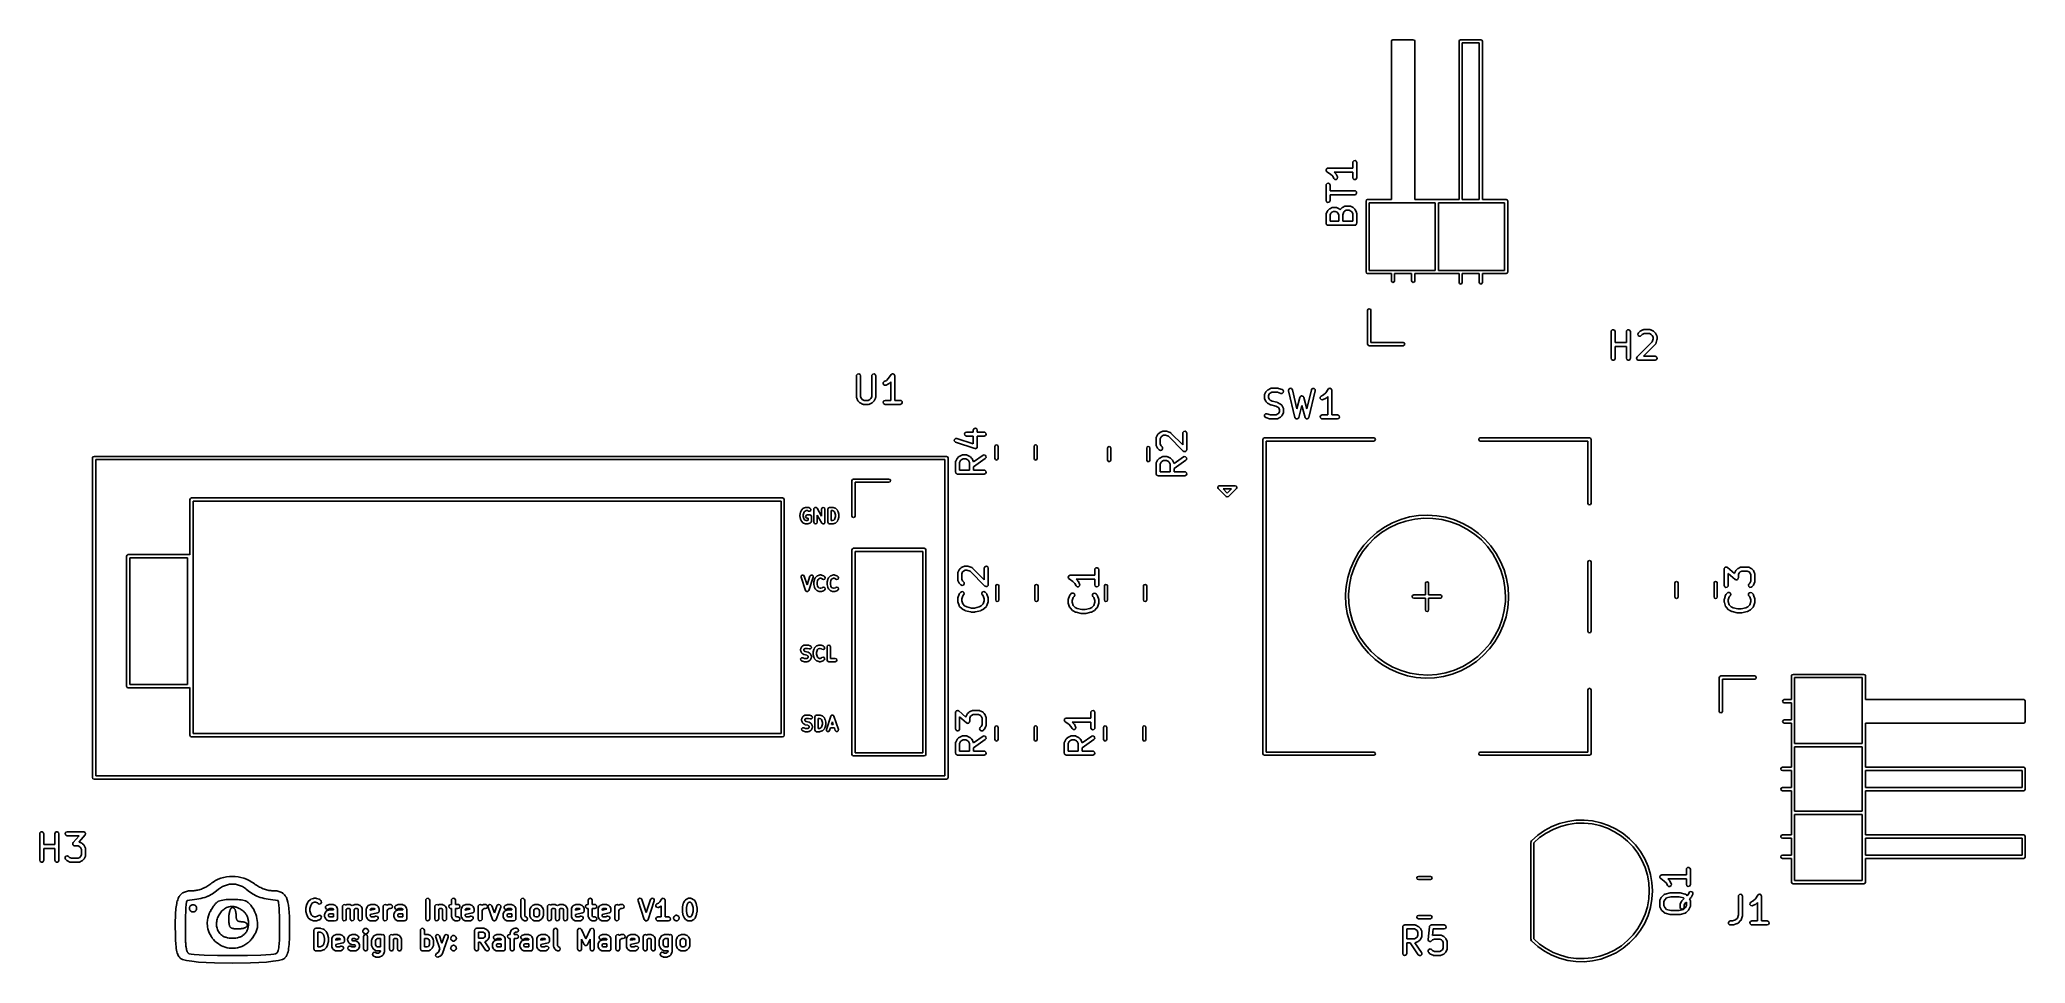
# Model space of a CAD drawing. Extents: x 4.56 to 7.5, y -3.75 to -2.38.
import ezdxf

# ---------------------------------------------------------------- set-up
doc = ezdxf.new("R2010")
doc.units = 0
doc.header["$MEASUREMENT"] = 0
doc.layers.add('BLACK', color=7, linetype='CONTINUOUS')

msp = doc.modelspace()

# ---------------------------------------------------------------- linework, layer by layer
at = {"layer": 'BLACK', "linetype": 'CONTINUOUS'}
for p, q in [((6.56142, -2.38583), (6.56211, -2.38416)), ((6.56142, -2.61969), (6.56142, -2.38583)), ((6.56211, -2.38416), (6.56378, -2.38346)), ((6.56378, -2.38346), (6.5937, -2.38346)), ((6.5937, -2.38346), (6.59537, -2.38416)), ((6.59537, -2.38416), (6.59606, -2.38583)), ((6.59606, -2.38583), (6.59606, -2.61969)), ((6.66142, -2.38583), (6.66211, -2.38416)), ((6.66142, -2.61969), (6.66142, -2.38583)), ((6.66211, -2.38416), (6.66378, -2.38346)), ((6.66378, -2.38346), (6.6937, -2.38346)), ((6.66614, -2.38819), (6.66614, -2.61969)), ((6.69134, -2.38819), (6.66614, -2.38819)), ((6.69134, -2.61969), (6.69134, -2.38819)), ((6.6937, -2.38346), (6.69537, -2.38416)), ((6.69537, -2.38416), (6.69606, -2.38583)), ((6.69606, -2.38583), (6.69606, -2.61969)), ((6.46486, -2.57595), (6.46493, -2.5758)), ((6.4651, -2.57678), (6.46486, -2.57595)), ((6.4649, -2.57563), (6.46533, -2.57489)), ((6.46493, -2.5758), (6.4649, -2.57563)), ((6.46525, -2.57762), (6.4651, -2.57678)), ((6.46538, -2.57773), (6.46525, -2.57762)), ((6.46533, -2.57489), (6.46568, -2.5741)), ((6.46543, -2.57789), (6.46538, -2.57773)), ((6.46617, -2.5786), (6.46543, -2.57789)), ((6.46568, -2.5741), (6.46583, -2.57403)), ((6.46583, -2.57403), (6.46591, -2.57388)), ((6.46591, -2.57388), (6.46672, -2.57359)), ((6.47155, -2.58219), (6.46617, -2.5786)), ((6.46672, -2.57359), (6.46749, -2.57321)), ((6.46749, -2.57321), (6.46765, -2.57325)), ((6.46765, -2.57325), (6.46781, -2.57319)), ((6.46781, -2.57319), (6.50423, -2.57319)), ((6.47476, -2.58539), (6.47155, -2.58219)), ((6.50423, -2.5791), (6.47681, -2.5791)), ((6.47681, -2.5791), (6.47927, -2.58155)), ((6.47927, -2.58155), (6.47978, -2.58228)), ((6.47978, -2.58228), (6.47983, -2.58232)), ((6.47983, -2.58232), (6.4817, -2.58607)), ((6.50423, -2.56489), (6.50441, -2.56389)), ((6.50423, -2.57319), (6.50423, -2.56489)), ((6.50423, -2.58739), (6.50423, -2.5791)), ((6.50441, -2.56389), (6.5057, -2.56234)), ((6.5057, -2.56234), (6.50769, -2.56199)), ((6.50769, -2.56199), (6.50944, -2.563)), ((6.50944, -2.563), (6.51013, -2.56489)), ((6.51013, -2.56489), (6.51013, -2.58739)), ((6.46486, -2.59864), (6.46504, -2.59763)), ((6.46486, -2.62114), (6.46486, -2.59864)), ((6.46504, -2.59763), (6.46633, -2.59608)), ((6.46633, -2.59608), (6.46832, -2.59573)), ((6.46832, -2.59573), (6.47007, -2.59674)), ((6.47007, -2.59674), (6.47076, -2.59864)), ((6.47076, -2.59864), (6.47076, -2.60694)), ((6.47076, -2.60694), (6.50718, -2.60694)), ((6.47642, -2.58871), (6.47476, -2.58539)), ((6.47788, -2.5901), (6.47642, -2.58871)), ((6.4799, -2.59022), (6.47788, -2.5901)), ((6.48152, -2.58902), (6.4799, -2.59022)), ((6.48199, -2.58705), (6.48152, -2.58902)), ((6.4817, -2.58607), (6.48199, -2.58705)), ((6.50492, -2.58929), (6.50423, -2.58739)), ((6.50667, -2.5903), (6.50492, -2.58929)), ((6.50866, -2.58995), (6.50667, -2.5903)), ((6.50718, -2.60694), (6.50819, -2.60711)), ((6.50819, -2.60711), (6.50974, -2.60841)), ((6.50995, -2.5884), (6.50866, -2.58995)), ((6.51009, -2.6104), (6.50908, -2.61215)), ((6.50974, -2.60841), (6.51009, -2.6104)), ((6.51013, -2.58739), (6.50995, -2.5884)), ((6.46555, -2.62304), (6.46486, -2.62114)), ((6.46486, -2.64176), (6.46504, -2.64075)), ((6.46504, -2.64075), (6.46515, -2.64062)), ((6.46515, -2.64062), (6.46517, -2.64044)), ((6.46517, -2.64044), (6.46704, -2.63669)), ((6.4673, -2.62405), (6.46555, -2.62304)), ((6.46704, -2.63669), (6.46757, -2.63598)), ((6.46929, -2.6237), (6.4673, -2.62405)), ((6.46757, -2.63598), (6.4676, -2.63592)), ((6.4676, -2.63592), (6.46947, -2.63405)), ((6.47058, -2.62215), (6.46929, -2.6237)), ((6.46947, -2.63405), (6.47019, -2.63354)), ((6.47019, -2.63354), (6.47024, -2.6335)), ((6.47024, -2.6335), (6.47399, -2.63162)), ((6.47076, -2.62114), (6.47058, -2.62215)), ((6.50718, -2.61284), (6.47076, -2.61284)), ((6.47076, -2.61284), (6.47076, -2.62114)), ((6.47211, -2.63976), (6.47076, -2.64246)), ((6.47331, -2.63856), (6.47211, -2.63976)), ((6.47601, -2.63721), (6.47331, -2.63856)), ((6.47399, -2.63162), (6.47497, -2.63133)), ((6.47497, -2.63133), (6.47514, -2.63137)), ((6.47514, -2.63137), (6.47531, -2.63131)), ((6.47531, -2.63131), (6.47906, -2.63131)), ((6.47836, -2.63721), (6.47601, -2.63721)), ((6.48106, -2.63856), (6.47836, -2.63721)), ((6.47906, -2.63131), (6.48007, -2.63149)), ((6.48007, -2.63149), (6.4802, -2.6316)), ((6.4802, -2.6316), (6.48038, -2.63162)), ((6.48038, -2.63162), (6.48413, -2.6335)), ((6.48226, -2.63976), (6.48106, -2.63856)), ((6.48361, -2.64246), (6.48226, -2.63976)), ((6.48413, -2.6335), (6.48484, -2.63402)), ((6.48484, -2.63402), (6.4849, -2.63405)), ((6.4849, -2.63405), (6.48578, -2.63493)), ((6.48578, -2.63493), (6.48612, -2.6343)), ((6.48612, -2.6343), (6.48627, -2.63421)), ((6.48627, -2.63421), (6.48634, -2.63405)), ((6.48634, -2.63405), (6.48822, -2.63217)), ((6.48822, -2.63217), (6.48894, -2.63167)), ((6.48894, -2.63167), (6.48899, -2.63162)), ((6.48899, -2.63162), (6.49274, -2.62975)), ((6.49101, -2.63773), (6.48951, -2.64224)), ((6.49206, -2.63669), (6.49101, -2.63773)), ((6.49475, -2.63534), (6.49206, -2.63669)), ((6.49274, -2.62975), (6.49372, -2.62945)), ((6.49372, -2.62945), (6.49389, -2.62949)), ((6.49389, -2.62949), (6.49406, -2.62943)), ((6.49406, -2.62943), (6.49968, -2.62943)), ((6.49898, -2.63534), (6.49475, -2.63534)), ((6.50168, -2.63669), (6.49898, -2.63534)), ((6.49968, -2.62943), (6.50069, -2.62961)), ((6.50069, -2.62961), (6.50083, -2.62973)), ((6.50083, -2.62973), (6.501, -2.62975)), ((6.501, -2.62975), (6.50475, -2.63162)), ((6.50288, -2.63789), (6.50168, -2.63669)), ((6.50423, -2.64058), (6.50288, -2.63789)), ((6.50423, -2.65193), (6.50423, -2.64058)), ((6.50475, -2.63162), (6.50546, -2.63215)), ((6.50546, -2.63215), (6.50552, -2.63217)), ((6.50552, -2.63217), (6.50739, -2.63405)), ((6.50908, -2.61215), (6.50718, -2.61284)), ((6.50739, -2.63405), (6.5079, -2.63477)), ((6.5079, -2.63477), (6.50795, -2.63482)), ((6.50795, -2.63482), (6.50982, -2.63857)), ((6.50982, -2.63857), (6.51011, -2.63955)), ((6.51011, -2.63955), (6.51007, -2.63972)), ((6.51007, -2.63972), (6.51013, -2.63989)), ((6.51013, -2.63989), (6.51013, -2.65488)), ((6.52402, -2.62205), (6.52471, -2.62038)), ((6.52402, -2.72677), (6.52402, -2.62205)), ((6.52471, -2.62038), (6.52638, -2.61969)), ((6.52638, -2.61969), (6.56142, -2.61969)), ((6.62638, -2.62441), (6.52874, -2.62441)), ((6.52874, -2.62441), (6.52874, -2.72441)), ((6.59606, -2.61969), (6.66142, -2.61969)), ((6.62638, -2.72441), (6.62638, -2.62441)), ((6.72874, -2.62441), (6.6311, -2.62441)), ((6.6311, -2.62441), (6.6311, -2.72441)), ((6.66614, -2.61969), (6.69134, -2.61969)), ((6.69606, -2.61969), (6.7311, -2.61969)), ((6.72874, -2.72441), (6.72874, -2.62441)), ((6.7311, -2.61969), (6.73277, -2.62038)), ((6.73277, -2.62038), (6.73346, -2.62205)), ((6.73346, -2.62205), (6.73346, -2.72677)), ((6.46486, -2.65488), (6.46486, -2.64176)), ((6.46512, -2.6556), (6.46486, -2.65488)), ((6.46525, -2.65636), (6.46512, -2.6556)), ((6.46546, -2.65653), (6.46525, -2.65636)), ((6.46555, -2.65678), (6.46546, -2.65653)), ((6.46621, -2.65717), (6.46555, -2.65678)), ((6.4668, -2.65766), (6.46621, -2.65717)), ((6.46718, -2.65773), (6.4668, -2.65766)), ((6.4673, -2.65779), (6.46718, -2.65773)), ((6.46743, -2.65777), (6.4673, -2.65779)), ((6.46781, -2.65784), (6.46743, -2.65777)), ((6.50718, -2.65784), (6.46781, -2.65784)), ((6.47076, -2.64246), (6.47076, -2.65193)), ((6.47076, -2.65193), (6.48361, -2.65193)), ((6.48361, -2.65193), (6.48361, -2.64246)), ((6.48951, -2.64224), (6.48951, -2.65193)), ((6.48951, -2.65193), (6.50423, -2.65193)), ((6.5079, -2.65757), (6.50718, -2.65784)), ((6.50866, -2.65744), (6.5079, -2.65757)), ((6.50883, -2.65724), (6.50866, -2.65744)), ((6.50908, -2.65715), (6.50883, -2.65724)), ((6.50946, -2.65648), (6.50908, -2.65715)), ((6.50995, -2.65589), (6.50946, -2.65648)), ((6.51002, -2.65551), (6.50995, -2.65589)), ((6.51009, -2.6554), (6.51002, -2.65551)), ((6.51013, -2.65488), (6.51007, -2.65527)), ((6.51007, -2.65527), (6.51009, -2.6554)), ((6.52471, -2.72844), (6.52402, -2.72677)), ((6.52638, -2.72913), (6.52471, -2.72844)), ((6.56142, -2.72913), (6.52638, -2.72913)), ((6.52874, -2.72441), (6.62638, -2.72441)), ((6.56142, -2.73976), (6.56142, -2.72913)), ((6.59134, -2.72913), (6.56614, -2.72913)), ((6.56614, -2.72913), (6.56614, -2.73976)), ((6.59134, -2.73976), (6.59134, -2.72913)), ((6.66142, -2.72913), (6.59606, -2.72913)), ((6.59606, -2.72913), (6.59606, -2.73976)), ((6.6311, -2.72441), (6.72874, -2.72441)), ((6.66142, -2.7424), (6.66142, -2.72913)), ((6.69134, -2.72913), (6.66614, -2.72913)), ((6.66614, -2.72913), (6.66614, -2.7424)), ((6.69134, -2.7424), (6.69134, -2.72913)), ((6.7311, -2.72913), (6.69606, -2.72913)), ((6.69606, -2.72913), (6.69606, -2.7424)), ((6.73277, -2.72844), (6.7311, -2.72913)), ((6.73346, -2.72677), (6.73277, -2.72844)), ((6.56211, -2.74143), (6.56142, -2.73976)), ((6.56378, -2.74213), (6.56211, -2.74143)), ((6.56545, -2.74143), (6.56378, -2.74213)), ((6.56614, -2.73976), (6.56545, -2.74143)), ((6.59203, -2.74143), (6.59134, -2.73976)), ((6.5937, -2.74213), (6.59203, -2.74143)), ((6.59537, -2.74143), (6.5937, -2.74213)), ((6.59606, -2.73976), (6.59537, -2.74143)), ((6.66211, -2.74407), (6.66142, -2.7424)), ((6.66378, -2.74477), (6.66211, -2.74407)), ((6.66545, -2.74407), (6.66378, -2.74477)), ((6.66614, -2.7424), (6.66545, -2.74407)), ((6.69203, -2.74407), (6.69134, -2.7424)), ((6.6937, -2.74477), (6.69203, -2.74407)), ((6.69537, -2.74407), (6.6937, -2.74477)), ((6.69606, -2.7424), (6.69537, -2.74407)), ((6.52638, -2.78346), (6.52707, -2.78179)), ((6.52638, -2.83346), (6.52638, -2.78346)), ((6.52707, -2.78179), (6.52874, -2.7811)), ((6.52874, -2.7811), (6.53041, -2.78179)), ((6.53041, -2.78179), (6.5311, -2.78346)), ((6.5311, -2.78346), (6.5311, -2.8311)), ((6.88634, -2.81505), (6.88652, -2.81404)), ((6.88634, -2.85442), (6.88634, -2.81505)), ((6.88652, -2.81404), (6.88782, -2.8125)), ((6.88782, -2.8125), (6.88981, -2.81215)), ((6.88981, -2.81215), (6.89156, -2.81316)), ((6.89156, -2.81316), (6.89225, -2.81505)), ((6.89225, -2.81505), (6.89225, -2.83085)), ((6.90884, -2.81505), (6.90902, -2.81404)), ((6.90884, -2.83085), (6.90884, -2.81505)), ((6.90902, -2.81404), (6.91032, -2.8125)), ((6.91032, -2.8125), (6.9123, -2.81215)), ((6.9123, -2.81215), (6.91405, -2.81316)), ((6.91405, -2.81316), (6.91474, -2.81505)), ((6.91474, -2.81505), (6.91474, -2.85442)), ((6.92572, -2.81855), (6.92658, -2.81672)), ((6.92658, -2.81672), (6.92845, -2.81484)), ((6.92845, -2.81484), (6.92917, -2.81433)), ((6.92917, -2.81433), (6.92922, -2.81429)), ((6.92922, -2.81429), (6.93297, -2.81241)), ((6.93297, -2.81241), (6.93395, -2.81212)), ((6.93395, -2.81212), (6.93412, -2.81216)), ((6.93412, -2.81216), (6.93429, -2.8121)), ((6.93429, -2.8121), (6.94366, -2.8121)), ((6.94366, -2.8121), (6.94467, -2.81228)), ((6.94467, -2.81228), (6.94481, -2.81239)), ((6.94481, -2.81239), (6.94498, -2.81241)), ((6.94498, -2.81241), (6.94873, -2.81429)), ((6.94873, -2.81429), (6.94944, -2.81481)), ((6.94944, -2.81481), (6.9495, -2.81484)), ((6.9495, -2.81484), (6.95138, -2.81672)), ((6.95138, -2.81672), (6.95188, -2.81744)), ((6.95188, -2.81744), (6.95193, -2.81748)), ((6.95193, -2.81748), (6.9538, -2.82123)), ((6.52707, -2.83513), (6.52638, -2.83346)), ((6.52874, -2.83583), (6.52707, -2.83513)), ((6.57874, -2.83583), (6.52874, -2.83583)), ((6.5311, -2.8311), (6.57874, -2.8311)), ((6.57874, -2.8311), (6.58041, -2.83179)), ((6.58041, -2.83513), (6.57874, -2.83583)), ((6.58041, -2.83179), (6.5811, -2.83346)), ((6.5811, -2.83346), (6.58041, -2.83513)), ((6.89225, -2.83085), (6.90884, -2.83085)), ((6.90884, -2.83675), (6.89225, -2.83675)), ((6.89225, -2.83675), (6.89225, -2.85442)), ((6.90884, -2.85442), (6.90884, -2.83675)), ((6.9247, -2.85234), (6.94671, -2.83033)), ((6.92625, -2.8205), (6.92572, -2.81855)), ((6.9279, -2.82166), (6.92625, -2.8205)), ((6.92991, -2.82148), (6.9279, -2.82166)), ((6.93075, -2.82089), (6.92991, -2.82148)), ((6.93229, -2.81936), (6.93075, -2.82089)), ((6.93499, -2.81801), (6.93229, -2.81936)), ((6.95138, -2.83402), (6.93392, -2.85147)), ((6.94297, -2.81801), (6.93499, -2.81801)), ((6.94566, -2.81936), (6.94297, -2.81801)), ((6.94686, -2.82055), (6.94566, -2.81936)), ((6.94671, -2.83033), (6.94821, -2.82582)), ((6.94821, -2.82325), (6.94686, -2.82055)), ((6.94821, -2.82582), (6.94821, -2.82325)), ((6.95145, -2.83386), (6.95138, -2.83402)), ((6.9516, -2.83376), (6.95145, -2.83386)), ((6.95209, -2.83286), (6.9516, -2.83376)), ((6.95396, -2.82724), (6.95209, -2.83286)), ((6.9538, -2.82123), (6.9541, -2.82222)), ((6.95412, -2.8263), (6.95396, -2.82717)), ((6.95396, -2.82717), (6.95396, -2.82724)), ((6.9541, -2.82222), (6.95405, -2.82239)), ((6.95405, -2.82239), (6.95412, -2.82255)), ((6.95412, -2.82255), (6.95412, -2.8263)), ((6.88703, -2.85632), (6.88634, -2.85442)), ((6.88878, -2.85733), (6.88703, -2.85632)), ((6.89077, -2.85698), (6.88878, -2.85733)), ((6.89207, -2.85543), (6.89077, -2.85698)), ((6.89225, -2.85442), (6.89207, -2.85543)), ((6.90953, -2.85632), (6.90884, -2.85442)), ((6.91128, -2.85733), (6.90953, -2.85632)), ((6.91327, -2.85698), (6.91128, -2.85733)), ((6.91457, -2.85543), (6.91327, -2.85698)), ((6.91474, -2.85442), (6.91457, -2.85543)), ((6.92385, -2.85417), (6.92391, -2.85404)), ((6.92408, -2.85503), (6.92385, -2.85417)), ((6.92388, -2.85391), (6.92433, -2.85314)), ((6.92391, -2.85404), (6.92388, -2.85391)), ((6.92423, -2.8559), (6.92408, -2.85503)), ((6.92434, -2.85599), (6.92423, -2.8559)), ((6.92433, -2.85314), (6.9247, -2.85234)), ((6.92437, -2.85612), (6.92434, -2.85599)), ((6.9251, -2.85663), (6.92437, -2.85612)), ((6.92578, -2.8572), (6.9251, -2.85663)), ((6.92596, -2.85723), (6.92578, -2.8572)), ((6.92603, -2.85728), (6.92596, -2.85723)), ((6.92616, -2.85727), (6.92603, -2.85728)), ((6.92679, -2.85738), (6.92616, -2.85727)), ((6.95116, -2.85738), (6.92679, -2.85738)), ((6.93392, -2.85147), (6.95116, -2.85147)), ((6.95116, -2.85147), (6.95217, -2.85165)), ((6.95306, -2.85669), (6.95116, -2.85738)), ((6.95217, -2.85165), (6.95372, -2.85295)), ((6.95407, -2.85494), (6.95306, -2.85669)), ((6.95372, -2.85295), (6.95407, -2.85494)), ((5.77079, -2.88021), (5.77097, -2.8792)), ((5.77079, -2.91208), (5.77079, -2.88021)), ((5.77097, -2.8792), (5.77227, -2.87765)), ((5.77227, -2.87765), (5.77426, -2.8773)), ((5.77426, -2.8773), (5.77601, -2.87831)), ((5.77601, -2.87831), (5.7767, -2.88021)), ((5.7767, -2.88021), (5.7767, -2.91139)), ((5.79329, -2.88021), (5.79347, -2.8792)), ((5.79329, -2.91139), (5.79329, -2.88021)), ((5.79347, -2.8792), (5.79476, -2.87765)), ((5.79476, -2.87765), (5.79675, -2.8773)), ((5.79675, -2.8773), (5.7985, -2.87831)), ((5.7985, -2.87831), (5.79919, -2.88021)), ((5.79919, -2.88021), (5.79919, -2.91208)), ((5.81028, -2.8923), (5.8104, -2.89029)), ((5.81149, -2.89392), (5.81028, -2.8923)), ((5.8104, -2.89029), (5.81179, -2.88882)), ((5.81345, -2.89439), (5.81149, -2.89392)), ((5.81179, -2.88882), (5.81511, -2.88716)), ((5.81443, -2.8941), (5.81345, -2.89439)), ((5.81818, -2.89223), (5.81443, -2.8941)), ((5.81511, -2.88716), (5.81832, -2.88395)), ((5.81823, -2.89218), (5.81818, -2.89223)), ((5.81895, -2.89167), (5.81823, -2.89218)), ((5.81832, -2.88395), (5.82191, -2.87857)), ((5.82141, -2.88922), (5.81895, -2.89167)), ((5.82141, -2.91663), (5.82141, -2.88922)), ((5.82191, -2.87857), (5.82261, -2.87783)), ((5.82261, -2.87783), (5.82278, -2.87778)), ((5.82278, -2.87778), (5.82289, -2.87765)), ((5.82289, -2.87765), (5.82373, -2.87751)), ((5.82373, -2.87751), (5.82455, -2.87727)), ((5.82455, -2.87727), (5.82471, -2.87733)), ((5.82471, -2.87733), (5.82488, -2.8773)), ((5.82488, -2.8773), (5.82562, -2.87773)), ((5.82562, -2.87773), (5.8264, -2.87808)), ((5.8264, -2.87808), (5.82648, -2.87823)), ((5.82648, -2.87823), (5.82662, -2.87831)), ((5.82662, -2.87831), (5.82692, -2.87912)), ((5.82692, -2.87912), (5.8273, -2.87989)), ((5.8273, -2.87989), (5.82726, -2.88005)), ((5.82726, -2.88005), (5.82732, -2.88021)), ((5.82732, -2.88021), (5.82732, -2.91663)), ((6.374, -2.90785), (6.37587, -2.9041)), ((6.37587, -2.9041), (6.3764, -2.90339)), ((6.3764, -2.90339), (6.37643, -2.90333)), ((6.37643, -2.90333), (6.3783, -2.90146)), ((6.3783, -2.90146), (6.37902, -2.90095)), ((6.37902, -2.90095), (6.37907, -2.9009)), ((6.37907, -2.9009), (6.38282, -2.89903)), ((6.38484, -2.90462), (6.38214, -2.90597)), ((6.38282, -2.89903), (6.3838, -2.89874)), ((6.3838, -2.89874), (6.38397, -2.89878)), ((6.38397, -2.89878), (6.38414, -2.89872)), ((6.38414, -2.89872), (6.39351, -2.89872)), ((6.39303, -2.90462), (6.38484, -2.90462)), ((6.3982, -2.90634), (6.39303, -2.90462)), ((6.39351, -2.89872), (6.39438, -2.89887)), ((6.39438, -2.89887), (6.39445, -2.89887)), ((6.39445, -2.89887), (6.40007, -2.90074)), ((6.40007, -2.90074), (6.40097, -2.90123)), ((6.40173, -2.90495), (6.40022, -2.90629)), ((6.40097, -2.90123), (6.40203, -2.90295)), ((6.40203, -2.90295), (6.40173, -2.90495)), ((6.40933, -2.90133), (6.41023, -2.89952)), ((6.40939, -2.90235), (6.40933, -2.90133)), ((6.41876, -2.94172), (6.40939, -2.90235)), ((6.41023, -2.89952), (6.41209, -2.89872)), ((6.41209, -2.89872), (6.41402, -2.8993)), ((6.41402, -2.8993), (6.41513, -2.90098)), ((6.41513, -2.90098), (6.4218, -2.92897)), ((6.43647, -2.92897), (6.44313, -2.90098)), ((6.44888, -2.90235), (6.43951, -2.94172)), ((6.44313, -2.90098), (6.44354, -2.90004)), ((6.44354, -2.90004), (6.44516, -2.89884)), ((6.44516, -2.89884), (6.44718, -2.89896)), ((6.44718, -2.89896), (6.44865, -2.90035)), ((6.44865, -2.90035), (6.44888, -2.90235)), ((6.46113, -2.90862), (6.46433, -2.90541)), ((6.46433, -2.90541), (6.46792, -2.90003)), ((6.46792, -2.90003), (6.46863, -2.89929)), ((6.46863, -2.89929), (6.46879, -2.89924)), ((6.46879, -2.89924), (6.4689, -2.89911)), ((6.4689, -2.89911), (6.46975, -2.89896)), ((6.46975, -2.89896), (6.47057, -2.89872)), ((6.47057, -2.89872), (6.47072, -2.89879)), ((6.47072, -2.89879), (6.47089, -2.89876)), ((6.47089, -2.89876), (6.47163, -2.89919)), ((6.47163, -2.89919), (6.47242, -2.89953)), ((6.47242, -2.89953), (6.47249, -2.89969)), ((6.47249, -2.89969), (6.47264, -2.89977)), ((6.47264, -2.89977), (6.47293, -2.90058)), ((6.47293, -2.90058), (6.47331, -2.90134)), ((6.47331, -2.90134), (6.47327, -2.90151)), ((6.47327, -2.90151), (6.47333, -2.90167)), ((6.47333, -2.90167), (6.47333, -2.93809)), ((5.77085, -2.91225), (5.77079, -2.91208)), ((5.77081, -2.91242), (5.77085, -2.91225)), ((5.7711, -2.9134), (5.77081, -2.91242)), ((5.77298, -2.91715), (5.7711, -2.9134)), ((5.77302, -2.9172), (5.77298, -2.91715)), ((5.77353, -2.91792), (5.77302, -2.9172)), ((5.77541, -2.9198), (5.77353, -2.91792)), ((5.77546, -2.91982), (5.77541, -2.9198)), ((5.77617, -2.92035), (5.77546, -2.91982)), ((5.77992, -2.92222), (5.77617, -2.92035)), ((5.7767, -2.91139), (5.77805, -2.91408)), ((5.77805, -2.91408), (5.77924, -2.91528)), ((5.77924, -2.91528), (5.78194, -2.91663)), ((5.7801, -2.92224), (5.77992, -2.92222)), ((5.78023, -2.92236), (5.7801, -2.92224)), ((5.78124, -2.92253), (5.78023, -2.92236)), ((5.78874, -2.92253), (5.78124, -2.92253)), ((5.78194, -2.91663), (5.78804, -2.91663)), ((5.78804, -2.91663), (5.79074, -2.91528)), ((5.78891, -2.92247), (5.78874, -2.92253)), ((5.78908, -2.92252), (5.78891, -2.92247)), ((5.79006, -2.92222), (5.78908, -2.92252)), ((5.79381, -2.92035), (5.79006, -2.92222)), ((5.79074, -2.91528), (5.79194, -2.91408)), ((5.79194, -2.91408), (5.79329, -2.91139)), ((5.79386, -2.9203), (5.79381, -2.92035)), ((5.79458, -2.9198), (5.79386, -2.9203)), ((5.79645, -2.91792), (5.79458, -2.9198)), ((5.79648, -2.91786), (5.79645, -2.91792)), ((5.79701, -2.91715), (5.79648, -2.91786)), ((5.79888, -2.9134), (5.79701, -2.91715)), ((5.7989, -2.91323), (5.79888, -2.9134)), ((5.79902, -2.91309), (5.7989, -2.91323)), ((5.79919, -2.91208), (5.79902, -2.91309)), ((5.81021, -2.91907), (5.81122, -2.91732)), ((5.81056, -2.92106), (5.81021, -2.91907)), ((5.8121, -2.92236), (5.81056, -2.92106)), ((5.81122, -2.91732), (5.81311, -2.91663)), ((5.81311, -2.92253), (5.8121, -2.92236)), ((5.81311, -2.91663), (5.82141, -2.91663)), ((5.83561, -2.92253), (5.81311, -2.92253)), ((5.82732, -2.91663), (5.83561, -2.91663)), ((5.83561, -2.91663), (5.83662, -2.91681)), ((5.83751, -2.92184), (5.83561, -2.92253)), ((5.83662, -2.91681), (5.83817, -2.91811)), ((5.83852, -2.92009), (5.83751, -2.92184)), ((5.83817, -2.91811), (5.83852, -2.92009)), ((6.37369, -2.90917), (6.37387, -2.90816)), ((6.37369, -2.91292), (6.37369, -2.90917)), ((6.37375, -2.91308), (6.37369, -2.91292)), ((6.37371, -2.91325), (6.37375, -2.91308)), ((6.374, -2.91424), (6.37371, -2.91325)), ((6.37387, -2.90816), (6.37398, -2.90802)), ((6.37398, -2.90802), (6.374, -2.90785)), ((6.37587, -2.91799), (6.374, -2.91424)), ((6.37592, -2.91803), (6.37587, -2.91799)), ((6.37643, -2.91875), (6.37592, -2.91803)), ((6.3783, -2.92063), (6.37643, -2.91875)), ((6.37836, -2.92066), (6.3783, -2.92063)), ((6.37907, -2.92118), (6.37836, -2.92066)), ((6.38282, -2.92306), (6.37907, -2.92118)), ((6.38094, -2.90717), (6.37959, -2.90986)), ((6.37959, -2.90986), (6.37959, -2.91222)), ((6.37959, -2.91222), (6.38094, -2.91492)), ((6.38214, -2.90597), (6.38094, -2.90717)), ((6.38094, -2.91492), (6.38214, -2.91611)), ((6.38214, -2.91611), (6.38517, -2.91763)), ((6.38296, -2.92307), (6.38282, -2.92306)), ((6.38342, -2.92328), (6.38296, -2.92307)), ((6.39061, -2.92508), (6.38342, -2.92328)), ((6.38517, -2.91763), (6.39235, -2.91943)), ((6.39364, -2.92659), (6.39061, -2.92508)), ((6.39235, -2.91943), (6.39282, -2.91963)), ((6.39282, -2.91963), (6.39296, -2.91965)), ((6.39296, -2.91965), (6.39671, -2.92152)), ((6.39484, -2.92779), (6.39364, -2.92659)), ((6.39618, -2.93049), (6.39484, -2.92779)), ((6.39484, -2.93554), (6.39618, -2.93284)), ((6.39618, -2.93284), (6.39618, -2.93049)), ((6.39671, -2.92152), (6.39742, -2.92205)), ((6.39742, -2.92205), (6.39748, -2.92208)), ((6.39748, -2.92208), (6.39935, -2.92395)), ((6.40022, -2.90629), (6.3982, -2.90634)), ((6.39935, -2.92395), (6.39986, -2.92468)), ((6.39986, -2.92468), (6.3999, -2.92472)), ((6.3999, -2.92472), (6.40178, -2.92847)), ((6.40178, -2.93486), (6.3999, -2.93861)), ((6.40178, -2.92847), (6.40207, -2.92945)), ((6.4018, -2.93468), (6.40178, -2.93486)), ((6.40191, -2.93455), (6.4018, -2.93468)), ((6.40209, -2.93354), (6.40191, -2.93455)), ((6.40207, -2.92945), (6.40203, -2.92962)), ((6.40203, -2.92962), (6.40209, -2.92979)), ((6.40209, -2.92979), (6.40209, -2.93354)), ((6.4218, -2.92897), (6.42628, -2.91216)), ((6.42913, -2.92438), (6.42449, -2.9418)), ((6.42628, -2.91216), (6.42671, -2.91123)), ((6.42671, -2.91123), (6.42693, -2.91107)), ((6.42693, -2.91107), (6.42705, -2.91083)), ((6.42705, -2.91083), (6.42774, -2.9105)), ((6.42774, -2.9105), (6.42837, -2.91007)), ((6.42837, -2.91007), (6.42864, -2.91009)), ((6.42864, -2.91009), (6.42888, -2.90998)), ((6.42888, -2.90998), (6.42962, -2.91017)), ((6.43378, -2.9418), (6.42913, -2.92438)), ((6.42962, -2.91017), (6.43038, -2.91024)), ((6.43038, -2.91024), (6.43057, -2.91043)), ((6.43057, -2.91043), (6.43083, -2.9105)), ((6.43083, -2.9105), (6.43127, -2.91113)), ((6.43127, -2.91113), (6.43181, -2.91167)), ((6.43181, -2.91167), (6.43183, -2.91193)), ((6.43183, -2.91193), (6.43199, -2.91216)), ((6.43199, -2.91216), (6.43647, -2.92897)), ((6.4563, -2.91376), (6.45642, -2.91174)), ((6.4575, -2.91538), (6.4563, -2.91376)), ((6.45642, -2.91174), (6.45781, -2.91028)), ((6.45947, -2.91585), (6.4575, -2.91538)), ((6.45781, -2.91028), (6.46113, -2.90862)), ((6.46045, -2.91556), (6.45947, -2.91585)), ((6.4642, -2.91368), (6.46045, -2.91556)), ((6.46424, -2.91364), (6.4642, -2.91368)), ((6.46497, -2.91313), (6.46424, -2.91364)), ((6.46743, -2.91067), (6.46497, -2.91313)), ((6.46743, -2.93809), (6.46743, -2.91067)), ((5.93039, -2.96591), (5.9314, -2.96416)), ((5.9314, -2.96416), (5.9333, -2.96347)), ((5.9333, -2.96347), (5.94347, -2.96347)), ((5.94347, -2.96079), (5.94364, -2.95978)), ((5.94347, -2.96347), (5.94347, -2.96079)), ((5.94364, -2.95978), (5.94494, -2.95824)), ((5.94494, -2.95824), (5.94693, -2.95789)), ((5.94693, -2.95789), (5.94868, -2.9589)), ((5.94868, -2.9589), (5.94937, -2.96079)), ((5.94937, -2.96079), (5.94937, -2.96347)), ((5.94937, -2.96347), (5.95954, -2.96347)), ((5.95954, -2.96347), (5.96055, -2.96364)), ((5.96055, -2.96364), (5.9621, -2.96494)), ((6.21906, -2.96436), (6.22281, -2.96249)), ((6.22281, -2.96249), (6.22379, -2.9622)), ((6.22379, -2.9622), (6.22396, -2.96224)), ((6.22396, -2.96224), (6.22413, -2.96218)), ((6.22413, -2.96218), (6.22788, -2.96218)), ((6.22788, -2.96218), (6.22875, -2.96233)), ((6.22875, -2.96233), (6.22881, -2.96233)), ((6.22881, -2.96233), (6.23444, -2.9642)), ((6.23444, -2.9642), (6.23534, -2.96469)), ((6.25305, -2.96513), (6.25322, -2.96412)), ((6.25322, -2.96412), (6.25452, -2.96257)), ((6.25452, -2.96257), (6.25651, -2.96222)), ((6.25651, -2.96222), (6.25826, -2.96323)), ((6.25826, -2.96323), (6.25895, -2.96513)), ((6.37375, -2.93976), (6.37404, -2.93776)), ((6.3748, -2.94148), (6.37375, -2.93976)), ((6.37404, -2.93776), (6.37556, -2.93642)), ((6.37571, -2.94197), (6.3748, -2.94148)), ((6.37556, -2.93642), (6.37757, -2.93636)), ((6.38133, -2.94384), (6.37571, -2.94197)), ((6.37757, -2.93636), (6.38274, -2.93809)), ((6.3814, -2.94384), (6.38133, -2.94384)), ((6.38226, -2.94399), (6.3814, -2.94384)), ((6.39164, -2.94399), (6.38226, -2.94399)), ((6.38274, -2.93809), (6.39094, -2.93809)), ((6.39094, -2.93809), (6.39364, -2.93674)), ((6.3918, -2.94393), (6.39164, -2.94399)), ((6.39198, -2.94397), (6.3918, -2.94393)), ((6.39296, -2.94368), (6.39198, -2.94397)), ((6.39671, -2.9418), (6.39296, -2.94368)), ((6.39364, -2.93674), (6.39484, -2.93554)), ((6.39675, -2.94176), (6.39671, -2.9418)), ((6.39748, -2.94125), (6.39675, -2.94176)), ((6.39935, -2.93938), (6.39748, -2.94125)), ((6.39938, -2.93932), (6.39935, -2.93938)), ((6.3999, -2.93861), (6.39938, -2.93932)), ((6.41893, -2.94198), (6.41876, -2.94172)), ((6.41896, -2.94229), (6.41893, -2.94198)), ((6.41947, -2.9428), (6.41896, -2.94229)), ((6.41987, -2.94341), (6.41947, -2.9428)), ((6.42017, -2.9435), (6.41987, -2.94341)), ((6.42039, -2.94372), (6.42017, -2.9435)), ((6.42111, -2.94378), (6.42039, -2.94372)), ((6.42181, -2.94399), (6.42111, -2.94378)), ((6.42209, -2.94386), (6.42181, -2.94399)), ((6.4224, -2.94389), (6.42209, -2.94386)), ((6.423, -2.94347), (6.4224, -2.94389)), ((6.42366, -2.94318), (6.423, -2.94347)), ((6.4238, -2.94291), (6.42366, -2.94318)), ((6.42406, -2.94273), (6.4238, -2.94291)), ((6.42449, -2.9418), (6.42406, -2.94273)), ((6.43396, -2.94205), (6.43378, -2.9418)), ((6.43399, -2.94236), (6.43396, -2.94205)), ((6.43452, -2.94286), (6.43399, -2.94236)), ((6.43494, -2.94346), (6.43452, -2.94286)), ((6.43524, -2.94354), (6.43494, -2.94346)), ((6.43546, -2.94375), (6.43524, -2.94354)), ((6.43619, -2.94379), (6.43546, -2.94375)), ((6.43689, -2.94398), (6.43619, -2.94379)), ((6.43717, -2.94385), (6.43689, -2.94398)), ((6.43748, -2.94387), (6.43717, -2.94385)), ((6.43806, -2.94344), (6.43748, -2.94387)), ((6.43872, -2.94313), (6.43806, -2.94344)), ((6.43885, -2.94285), (6.43872, -2.94313)), ((6.4391, -2.94266), (6.43885, -2.94285)), ((6.43951, -2.94172), (6.4391, -2.94266)), ((6.45622, -2.94053), (6.45723, -2.93878)), ((6.45657, -2.94251), (6.45622, -2.94053)), ((6.45812, -2.94381), (6.45657, -2.94251)), ((6.45723, -2.93878), (6.45913, -2.93809)), ((6.45913, -2.94399), (6.45812, -2.94381)), ((6.45913, -2.93809), (6.46743, -2.93809)), ((6.48163, -2.94399), (6.45913, -2.94399)), ((6.47333, -2.93809), (6.48163, -2.93809)), ((6.48163, -2.93809), (6.48264, -2.93826)), ((6.48353, -2.9433), (6.48163, -2.94399)), ((6.48264, -2.93826), (6.48418, -2.93956)), ((6.48454, -2.94155), (6.48353, -2.9433)), ((6.48418, -2.93956), (6.48454, -2.94155)), ((5.9154, -2.97638), (5.9157, -2.97439)), ((5.91646, -2.9781), (5.9154, -2.97638)), ((5.9157, -2.97439), (5.91721, -2.97305)), ((5.91736, -2.97859), (5.91646, -2.9781)), ((5.91721, -2.97305), (5.91923, -2.97299)), ((5.94549, -2.98797), (5.91736, -2.97859)), ((5.91923, -2.97299), (5.94347, -2.98107)), ((5.93074, -2.96789), (5.93039, -2.96591)), ((5.93229, -2.96919), (5.93074, -2.96789)), ((5.9333, -2.96937), (5.93229, -2.96919)), ((5.94347, -2.96937), (5.9333, -2.96937)), ((5.94347, -2.98107), (5.94347, -2.96937)), ((5.94571, -2.98796), (5.94549, -2.98797)), ((5.94591, -2.98807), (5.94571, -2.98796)), ((5.9467, -2.98793), (5.94591, -2.98807)), ((5.9475, -2.98791), (5.9467, -2.98793)), ((5.94767, -2.98776), (5.9475, -2.98791)), ((5.9479, -2.98772), (5.94767, -2.98776)), ((5.94841, -2.98711), (5.9479, -2.98772)), ((5.94902, -2.98657), (5.94841, -2.98711)), ((5.94905, -2.98635), (5.94902, -2.98657)), ((5.94919, -2.98618), (5.94905, -2.98635)), ((5.94937, -2.98517), (5.94919, -2.98618)), ((5.95954, -2.96937), (5.94937, -2.96937)), ((5.94937, -2.96937), (5.94937, -2.98517)), ((5.96144, -2.96868), (5.95954, -2.96937)), ((5.96245, -2.96693), (5.96144, -2.96868)), ((5.9621, -2.96494), (5.96245, -2.96693)), ((5.97539, -2.98466), (5.97609, -2.98299)), ((5.97539, -3.00254), (5.97539, -2.98466)), ((5.97609, -2.98299), (5.97776, -2.9823)), ((5.97776, -2.9823), (5.97943, -2.98299)), ((5.97943, -2.98299), (5.98012, -2.98466)), ((5.98012, -2.98466), (5.98012, -3.00254)), ((6.03327, -2.98466), (6.03396, -2.98299)), ((6.03327, -3.00254), (6.03327, -2.98466)), ((6.03396, -2.98299), (6.03563, -2.9823)), ((6.03563, -2.9823), (6.0373, -2.98299)), ((6.0373, -2.98299), (6.03799, -2.98466)), ((6.03799, -2.98466), (6.03799, -3.00254)), ((6.14193, -2.98712), (6.14262, -2.98545)), ((6.14193, -3.005), (6.14193, -2.98712)), ((6.14262, -2.98545), (6.14429, -2.98476)), ((6.14429, -2.98476), (6.14596, -2.98545)), ((6.14596, -2.98545), (6.14665, -2.98712)), ((6.14665, -2.98712), (6.14665, -3.005)), ((6.1998, -2.98712), (6.2005, -2.98545)), ((6.1998, -3.005), (6.1998, -2.98712)), ((6.2005, -2.98545), (6.20217, -2.98476)), ((6.20217, -2.98476), (6.20384, -2.98545)), ((6.20384, -2.98545), (6.20453, -2.98712)), ((6.20453, -2.98712), (6.20453, -3.005)), ((6.21368, -2.97263), (6.21385, -2.97162)), ((6.21368, -2.982), (6.21368, -2.97263)), ((6.21374, -2.98217), (6.21368, -2.982)), ((6.2137, -2.98234), (6.21374, -2.98217)), ((6.21399, -2.98332), (6.2137, -2.98234)), ((6.21385, -2.97162), (6.21397, -2.97148)), ((6.21397, -2.97148), (6.21399, -2.97131)), ((6.21399, -2.97131), (6.21586, -2.96756)), ((6.21586, -2.98707), (6.21399, -2.98332)), ((6.21586, -2.96756), (6.21639, -2.96685)), ((6.21591, -2.98712), (6.21586, -2.98707)), ((6.21642, -2.98784), (6.21591, -2.98712)), ((6.21639, -2.96685), (6.21642, -2.96679)), ((6.21642, -2.96679), (6.21829, -2.96492)), ((6.21829, -2.98971), (6.21642, -2.98784)), ((6.21829, -2.96492), (6.21901, -2.96441)), ((6.22012, -2.99057), (6.21829, -2.98971)), ((6.21901, -2.96441), (6.21906, -2.96436)), ((6.22093, -2.97063), (6.21958, -2.97333)), ((6.21958, -2.97333), (6.21958, -2.98131)), ((6.21958, -2.98131), (6.22093, -2.984)), ((6.22207, -2.99005), (6.22012, -2.99057)), ((6.22213, -2.96943), (6.22093, -2.97063)), ((6.22093, -2.984), (6.22247, -2.98554)), ((6.22323, -2.98839), (6.22207, -2.99005)), ((6.22483, -2.96808), (6.22213, -2.96943)), ((6.22247, -2.98554), (6.22305, -2.98638)), ((6.22305, -2.98638), (6.22323, -2.98839)), ((6.2274, -2.96808), (6.22483, -2.96808)), ((6.23191, -2.96958), (6.2274, -2.96808)), ((6.25391, -2.99159), (6.23191, -2.96958)), ((6.23534, -2.96469), (6.23543, -2.96484)), ((6.23543, -2.96484), (6.23559, -2.96492)), ((6.23559, -2.96492), (6.25305, -2.98237)), ((6.25305, -2.98237), (6.25305, -2.96513)), ((6.25472, -2.99196), (6.25391, -2.99159)), ((6.25549, -2.99241), (6.25472, -2.99196)), ((6.25562, -2.99239), (6.25549, -2.99241)), ((6.25574, -2.99244), (6.25562, -2.99239)), ((6.2566, -2.99221), (6.25574, -2.99244)), ((6.25748, -2.99206), (6.2566, -2.99221)), ((6.25756, -2.99196), (6.25748, -2.99206)), ((6.25769, -2.99192), (6.25756, -2.99196)), ((6.2582, -2.99119), (6.25769, -2.99192)), ((6.25877, -2.99051), (6.2582, -2.99119)), ((6.25881, -2.99033), (6.25877, -2.99051)), ((6.25885, -2.99027), (6.25881, -2.99033)), ((6.25895, -2.9895), (6.25884, -2.99014)), ((6.25884, -2.99014), (6.25885, -2.99027)), ((6.25895, -2.96513), (6.25895, -2.9895)), ((6.37165, -2.97441), (6.37235, -2.97274)), ((6.37165, -3.43898), (6.37165, -2.97441)), ((6.37235, -2.97274), (6.37402, -2.97205)), ((6.37402, -2.97205), (6.53543, -2.97205)), ((6.53543, -2.97677), (6.37638, -2.97677)), ((6.37638, -2.97677), (6.37638, -3.43661)), ((6.53543, -2.97205), (6.5371, -2.97274)), ((6.5371, -2.97608), (6.53543, -2.97677)), ((6.5371, -2.97274), (6.5378, -2.97441)), ((6.5378, -2.97441), (6.5371, -2.97608)), ((6.69055, -2.97441), (6.69124, -2.97274)), ((6.69124, -2.97608), (6.69055, -2.97441)), ((6.69124, -2.97274), (6.69291, -2.97205)), ((6.69291, -2.97677), (6.69124, -2.97608)), ((6.69291, -2.97205), (6.85433, -2.97205)), ((6.85197, -2.97677), (6.69291, -2.97677)), ((6.85197, -3.0689), (6.85197, -2.97677)), ((6.85433, -2.97205), (6.856, -2.97274)), ((6.856, -2.97274), (6.85669, -2.97441)), ((6.85669, -2.97441), (6.85669, -3.0689)), ((4.64154, -3.00177), (4.64223, -3.0001)), ((4.64154, -3.47421), (4.64154, -3.00177)), ((4.64223, -3.0001), (4.6439, -2.99941)), ((4.6439, -2.99941), (5.90374, -2.99941)), ((4.64626, -3.00413), (4.64626, -3.47185)), ((5.90138, -3.00413), (4.64626, -3.00413)), ((5.90138, -3.47185), (5.90138, -3.00413)), ((5.90374, -2.99941), (5.90541, -3.0001)), ((5.90541, -3.0001), (5.9061, -3.00177)), ((5.9061, -3.00177), (5.9061, -3.47421)), ((5.91722, -3.00766), (5.9174, -3.00665)), ((5.91722, -3.02266), (5.91722, -3.00766)), ((5.91748, -3.02338), (5.91722, -3.02266)), ((5.9174, -3.00665), (5.91751, -3.00652)), ((5.91751, -3.00652), (5.91753, -3.00634)), ((5.91753, -3.00634), (5.91941, -3.00259)), ((5.91941, -3.00259), (5.91993, -3.00188)), ((5.91993, -3.00188), (5.91996, -3.00183)), ((5.91996, -3.00183), (5.92183, -2.99995)), ((5.92183, -2.99995), (5.92256, -2.99944)), ((5.92256, -2.99944), (5.9226, -2.9994)), ((5.9226, -2.9994), (5.92635, -2.99752)), ((5.92447, -3.00566), (5.92313, -3.00836)), ((5.92313, -3.00836), (5.92313, -3.01971)), ((5.92313, -3.01971), (5.93784, -3.01971)), ((5.92567, -3.00447), (5.92447, -3.00566)), ((5.92837, -3.00312), (5.92567, -3.00447)), ((5.92635, -2.99752), (5.92733, -2.99723)), ((5.92733, -2.99723), (5.92751, -2.99727)), ((5.92751, -2.99727), (5.92767, -2.99721)), ((5.92767, -2.99721), (5.9333, -2.99721)), ((5.9326, -3.00312), (5.92837, -3.00312)), ((5.9353, -3.00447), (5.9326, -3.00312)), ((5.9333, -2.99721), (5.93431, -2.99739)), ((5.93431, -2.99739), (5.93444, -2.9975)), ((5.93444, -2.9975), (5.93462, -2.99752)), ((5.93462, -2.99752), (5.93837, -2.9994)), ((5.93649, -3.00566), (5.9353, -3.00447)), ((5.93784, -3.00836), (5.93649, -3.00566)), ((5.93784, -3.01971), (5.93784, -3.00836)), ((5.93837, -2.9994), (5.93907, -2.99992)), ((5.93907, -2.99992), (5.93913, -2.99995)), ((5.93913, -2.99995), (5.94101, -3.00183)), ((5.94101, -3.00183), (5.94151, -3.00255)), ((5.94151, -3.00255), (5.94156, -3.00259)), ((5.94156, -3.00259), (5.94344, -3.00634)), ((5.94344, -3.00634), (5.94373, -3.00733)), ((5.94373, -3.00733), (5.94369, -3.0075)), ((5.94369, -3.0075), (5.94373, -3.00763)), ((5.94373, -3.00763), (5.95785, -2.99775)), ((5.96124, -3.00258), (5.94375, -3.01482)), ((5.94375, -3.01482), (5.94375, -3.01971)), ((5.94375, -3.01971), (5.95954, -3.01971)), ((5.95785, -2.99775), (5.95878, -2.99731)), ((5.95878, -2.99731), (5.96079, -2.99749)), ((5.95954, -3.01971), (5.96055, -3.01989)), ((5.96055, -3.01989), (5.9621, -3.02118)), ((5.96079, -2.99749), (5.96222, -2.99892)), ((5.96239, -3.00093), (5.96124, -3.00258)), ((5.9621, -3.02118), (5.96245, -3.02317)), ((5.96222, -2.99892), (5.96239, -3.00093)), ((5.97609, -3.00421), (5.97539, -3.00254)), ((5.97776, -3.0049), (5.97609, -3.00421)), ((5.97943, -3.00421), (5.97776, -3.0049)), ((5.98012, -3.00254), (5.97943, -3.00421)), ((6.03396, -3.00421), (6.03327, -3.00254)), ((6.03563, -3.0049), (6.03396, -3.00421)), ((6.0373, -3.00421), (6.03563, -3.0049)), ((6.03799, -3.00254), (6.0373, -3.00421)), ((6.14262, -3.00667), (6.14193, -3.005)), ((6.14429, -3.00736), (6.14262, -3.00667)), ((6.14596, -3.00667), (6.14429, -3.00736)), ((6.14665, -3.005), (6.14596, -3.00667)), ((6.2005, -3.00667), (6.1998, -3.005)), ((6.20217, -3.00736), (6.2005, -3.00667)), ((6.20384, -3.00667), (6.20217, -3.00736)), ((6.20453, -3.005), (6.20384, -3.00667)), ((6.21368, -3.01012), (6.21385, -3.00911)), ((6.21368, -3.02512), (6.21368, -3.01012)), ((6.21385, -3.00911), (6.21397, -3.00898)), ((6.21397, -3.00898), (6.21399, -3.0088)), ((6.21399, -3.0088), (6.21586, -3.00505)), ((6.21586, -3.00505), (6.21639, -3.00434)), ((6.21639, -3.00434), (6.21642, -3.00429)), ((6.21642, -3.00429), (6.21829, -3.00241)), ((6.21829, -3.00241), (6.21901, -3.00191)), ((6.21901, -3.00191), (6.21906, -3.00186)), ((6.21906, -3.00186), (6.22281, -2.99998)), ((6.22093, -3.00812), (6.21958, -3.01082)), ((6.21958, -3.01082), (6.21958, -3.02217)), ((6.21958, -3.02217), (6.2343, -3.02217)), ((6.22213, -3.00693), (6.22093, -3.00812)), ((6.22483, -3.00558), (6.22213, -3.00693)), ((6.22281, -2.99998), (6.22379, -2.99969)), ((6.22379, -2.99969), (6.22396, -2.99973)), ((6.22396, -2.99973), (6.22413, -2.99967)), ((6.22413, -2.99967), (6.22975, -2.99967)), ((6.22906, -3.00558), (6.22483, -3.00558)), ((6.23175, -3.00693), (6.22906, -3.00558)), ((6.22975, -2.99967), (6.23076, -2.99985)), ((6.23076, -2.99985), (6.2309, -2.99996)), ((6.2309, -2.99996), (6.23107, -2.99998)), ((6.23107, -2.99998), (6.23482, -3.00186)), ((6.23295, -3.00812), (6.23175, -3.00693)), ((6.2343, -3.01082), (6.23295, -3.00812)), ((6.2343, -3.02217), (6.2343, -3.01082)), ((6.23482, -3.00186), (6.23553, -3.00238)), ((6.23553, -3.00238), (6.23559, -3.00241)), ((6.23559, -3.00241), (6.23746, -3.00429)), ((6.23746, -3.00429), (6.23797, -3.00501)), ((6.23797, -3.00501), (6.23802, -3.00505)), ((6.23802, -3.00505), (6.23989, -3.0088)), ((6.23989, -3.0088), (6.24018, -3.00979)), ((6.24018, -3.00979), (6.24014, -3.00996)), ((6.24014, -3.00996), (6.24019, -3.01009)), ((6.24019, -3.01009), (6.25431, -3.00021)), ((6.25769, -3.00504), (6.2402, -3.01729)), ((6.2402, -3.01729), (6.2402, -3.02217)), ((6.2402, -3.02217), (6.256, -3.02217)), ((6.25431, -3.00021), (6.25524, -2.99977)), ((6.25524, -2.99977), (6.25725, -2.99995)), ((6.256, -3.02217), (6.25701, -3.02235)), ((6.25701, -3.02235), (6.25856, -3.02365)), ((6.25725, -2.99995), (6.25868, -3.00138)), ((6.25885, -3.00339), (6.25769, -3.00504)), ((6.25868, -3.00138), (6.25885, -3.00339)), ((5.76398, -3.03524), (5.76467, -3.03357)), ((5.76398, -3.0876), (5.76398, -3.03524)), ((5.76467, -3.03357), (5.76634, -3.03287)), ((5.76634, -3.03287), (5.8187, -3.03287)), ((5.8187, -3.0376), (5.7687, -3.0376)), ((5.7687, -3.0376), (5.7687, -3.0876)), ((5.8187, -3.03287), (5.82037, -3.03357)), ((5.82037, -3.03691), (5.8187, -3.0376)), ((5.82037, -3.03357), (5.82106, -3.03524)), ((5.82106, -3.03524), (5.82037, -3.03691)), ((5.91762, -3.02414), (5.91748, -3.02338)), ((5.91782, -3.02431), (5.91762, -3.02414)), ((5.91791, -3.02456), (5.91782, -3.02431)), ((5.91857, -3.02494), (5.91791, -3.02456)), ((5.91916, -3.02544), (5.91857, -3.02494)), ((5.91955, -3.0255), (5.91916, -3.02544)), ((5.91966, -3.02557), (5.91955, -3.0255)), ((5.91979, -3.02555), (5.91966, -3.02557)), ((5.92017, -3.02561), (5.91979, -3.02555)), ((5.95954, -3.02561), (5.92017, -3.02561)), ((5.96144, -3.02492), (5.95954, -3.02561)), ((5.96245, -3.02317), (5.96144, -3.02492)), ((6.21394, -3.02584), (6.21368, -3.02512)), ((6.21407, -3.0266), (6.21394, -3.02584)), ((6.21428, -3.02677), (6.21407, -3.0266)), ((6.21437, -3.02702), (6.21428, -3.02677)), ((6.21503, -3.0274), (6.21437, -3.02702)), ((6.21562, -3.0279), (6.21503, -3.0274)), ((6.216, -3.02796), (6.21562, -3.0279)), ((6.21612, -3.02803), (6.216, -3.02796)), ((6.21625, -3.02801), (6.21612, -3.02803)), ((6.21663, -3.02807), (6.21625, -3.02801)), ((6.256, -3.02807), (6.21663, -3.02807)), ((6.2579, -3.02738), (6.256, -3.02807)), ((6.25891, -3.02563), (6.2579, -3.02738)), ((6.25856, -3.02365), (6.25891, -3.02563)), ((6.30472, -3.04528), (6.30542, -3.04361)), ((6.30542, -3.04695), (6.30472, -3.04528)), ((6.30542, -3.04361), (6.30709, -3.04291)), ((6.31723, -3.05876), (6.30542, -3.04695)), ((6.30709, -3.04291), (6.33071, -3.04291)), ((6.31279, -3.04764), (6.3189, -3.05375)), ((6.32501, -3.04764), (6.31279, -3.04764)), ((6.3189, -3.05375), (6.32501, -3.04764)), ((6.33238, -3.04695), (6.32057, -3.05876)), ((6.33071, -3.04291), (6.33238, -3.04361)), ((6.33238, -3.04361), (6.33307, -3.04528)), ((6.33307, -3.04528), (6.33238, -3.04695)), ((4.78563, -3.06319), (4.78632, -3.06152)), ((4.78563, -3.14517), (4.78563, -3.06319)), ((4.78632, -3.06152), (4.78799, -3.06083)), ((4.78799, -3.06083), (5.66161, -3.06083)), ((4.79035, -3.06555), (4.79035, -3.40925)), ((5.65925, -3.06555), (4.79035, -3.06555)), ((5.65925, -3.40925), (5.65925, -3.06555)), ((5.66161, -3.06083), (5.66328, -3.06152)), ((5.66328, -3.06152), (5.66398, -3.06319)), ((5.66398, -3.06319), (5.66398, -3.41161)), ((5.68731, -3.08505), (5.68825, -3.0813)), ((5.68825, -3.0813), (5.68841, -3.08108)), ((5.68841, -3.08108), (5.68843, -3.0808)), ((5.68843, -3.0808), (5.68937, -3.07892)), ((5.68937, -3.07892), (5.68968, -3.07866)), ((5.68968, -3.07866), (5.68983, -3.07828)), ((5.68983, -3.07828), (5.69171, -3.07641)), ((5.69171, -3.07641), (5.69224, -3.07619)), ((5.69224, -3.07619), (5.69267, -3.07582)), ((5.69267, -3.07582), (5.69548, -3.07488)), ((5.6936, -3.08148), (5.69296, -3.08276)), ((5.69478, -3.0803), (5.6936, -3.08148)), ((5.69666, -3.07967), (5.69478, -3.0803)), ((5.69548, -3.07488), (5.69589, -3.07491)), ((5.69589, -3.07491), (5.69626, -3.07475)), ((5.69626, -3.07475), (5.69907, -3.07475)), ((5.69849, -3.07967), (5.69666, -3.07967)), ((5.69985, -3.08035), (5.69849, -3.07967)), ((5.69907, -3.07475), (5.6996, -3.07497)), ((5.6996, -3.07497), (5.70017, -3.07501)), ((5.70172, -3.08048), (5.69985, -3.08035)), ((5.70017, -3.07501), (5.70205, -3.07595)), ((5.70315, -3.07925), (5.70172, -3.08048)), ((5.70205, -3.07595), (5.70328, -3.07737)), ((5.70328, -3.07737), (5.70315, -3.07925)), ((5.70786, -3.07721), (5.70799, -3.0769)), ((5.70786, -3.0969), (5.70786, -3.07721)), ((5.70795, -3.07656), (5.70834, -3.07606)), ((5.70799, -3.0769), (5.70795, -3.07656)), ((5.70834, -3.07606), (5.70858, -3.07547)), ((5.70858, -3.07547), (5.70889, -3.07534)), ((5.70889, -3.07534), (5.7091, -3.07508)), ((5.7091, -3.07508), (5.70973, -3.075)), ((5.70973, -3.075), (5.71032, -3.07475)), ((5.71032, -3.07475), (5.71063, -3.07488)), ((5.71063, -3.07488), (5.71097, -3.07484)), ((5.71097, -3.07484), (5.71147, -3.07523)), ((5.71147, -3.07523), (5.71206, -3.07547)), ((5.71206, -3.07547), (5.71219, -3.07578)), ((5.71219, -3.07578), (5.71246, -3.07599)), ((5.71246, -3.07599), (5.71911, -3.08763)), ((5.71911, -3.07721), (5.71983, -3.07547)), ((5.71911, -3.08763), (5.71911, -3.07721)), ((5.71983, -3.07547), (5.72157, -3.07475)), ((5.72157, -3.07475), (5.72331, -3.07547)), ((5.72331, -3.07547), (5.72403, -3.07721)), ((5.72403, -3.07721), (5.72403, -3.0969)), ((5.72848, -3.07721), (5.7292, -3.07547)), ((5.72848, -3.0969), (5.72848, -3.07721)), ((5.7292, -3.07547), (5.73094, -3.07475)), ((5.73094, -3.07475), (5.73563, -3.07475)), ((5.7334, -3.07967), (5.7334, -3.09444)), ((5.73523, -3.07967), (5.7334, -3.07967)), ((5.73711, -3.0803), (5.73523, -3.07967)), ((5.73563, -3.07475), (5.736, -3.07491)), ((5.736, -3.07491), (5.73641, -3.07488)), ((5.73641, -3.07488), (5.73922, -3.07582)), ((5.73829, -3.08148), (5.73711, -3.0803)), ((5.73893, -3.08276), (5.73829, -3.08148)), ((5.73922, -3.07582), (5.73965, -3.07619)), ((5.73965, -3.07619), (5.74018, -3.07641)), ((5.74018, -3.07641), (5.74206, -3.07828)), ((5.74206, -3.07828), (5.74221, -3.07866)), ((5.74221, -3.07866), (5.74252, -3.07892)), ((5.74252, -3.07892), (5.74346, -3.0808)), ((5.74346, -3.0808), (5.74347, -3.08108)), ((5.74347, -3.08108), (5.74364, -3.0813)), ((5.74364, -3.0813), (5.74458, -3.08505)), ((6.3189, -3.05945), (6.31723, -3.05876)), ((6.32057, -3.05876), (6.3189, -3.05945)), ((6.85266, -3.07057), (6.85197, -3.0689)), ((6.85433, -3.07126), (6.85266, -3.07057)), ((6.856, -3.07057), (6.85433, -3.07126)), ((6.85669, -3.0689), (6.856, -3.07057)), ((5.68724, -3.08565), (5.68736, -3.08536)), ((5.68724, -3.08846), (5.68724, -3.08565)), ((5.68736, -3.08875), (5.68724, -3.08846)), ((5.68736, -3.08536), (5.68731, -3.08505)), ((5.68731, -3.08906), (5.68736, -3.08875)), ((5.68825, -3.09281), (5.68731, -3.08906)), ((5.68841, -3.09303), (5.68825, -3.09281)), ((5.68843, -3.09331), (5.68841, -3.09303)), ((5.68937, -3.09519), (5.68843, -3.09331)), ((5.68968, -3.09545), (5.68937, -3.09519)), ((5.68983, -3.09583), (5.68968, -3.09545)), ((5.69171, -3.0977), (5.68983, -3.09583)), ((5.69224, -3.09792), (5.69171, -3.0977)), ((5.69296, -3.08276), (5.69216, -3.08595)), ((5.69216, -3.08595), (5.69216, -3.08816)), ((5.69216, -3.08816), (5.69296, -3.09135)), ((5.69267, -3.09829), (5.69224, -3.09792)), ((5.69548, -3.09923), (5.69267, -3.09829)), ((5.69296, -3.09135), (5.6936, -3.09263)), ((5.6936, -3.09263), (5.69478, -3.09381)), ((5.69478, -3.09381), (5.69666, -3.09444)), ((5.69589, -3.0992), (5.69548, -3.09923)), ((5.69567, -3.08846), (5.69639, -3.08672)), ((5.69639, -3.0902), (5.69567, -3.08846)), ((5.69626, -3.09936), (5.69589, -3.0992)), ((5.69813, -3.09936), (5.69626, -3.09936)), ((5.69639, -3.08672), (5.69813, -3.086)), ((5.69813, -3.09092), (5.69639, -3.0902)), ((5.69666, -3.09444), (5.69774, -3.09444)), ((5.69774, -3.09444), (5.69942, -3.09387)), ((5.69813, -3.086), (5.70188, -3.086)), ((5.69942, -3.09092), (5.69813, -3.09092)), ((5.69851, -3.0992), (5.69813, -3.09936)), ((5.69891, -3.09923), (5.69851, -3.0992)), ((5.70172, -3.09829), (5.69891, -3.09923)), ((5.69942, -3.09387), (5.69942, -3.09092)), ((5.70216, -3.09792), (5.70172, -3.09829)), ((5.70188, -3.086), (5.70362, -3.08672)), ((5.70269, -3.0977), (5.70216, -3.09792)), ((5.70362, -3.09676), (5.70269, -3.0977)), ((5.70362, -3.08672), (5.70434, -3.08846)), ((5.70428, -3.09519), (5.70362, -3.09676)), ((5.70362, -3.09676), (5.70362, -3.09676)), ((5.70362, -3.09676), (5.70362, -3.09676)), ((5.70434, -3.09502), (5.70428, -3.09519)), ((5.70434, -3.08846), (5.70434, -3.09502)), ((5.70858, -3.09864), (5.70786, -3.0969)), ((5.71032, -3.09936), (5.70858, -3.09864)), ((5.71206, -3.09864), (5.71032, -3.09936)), ((5.71278, -3.0969), (5.71206, -3.09864)), ((5.71943, -3.09812), (5.71278, -3.08648)), ((5.71278, -3.08648), (5.71278, -3.0969)), ((5.7197, -3.09832), (5.71943, -3.09812)), ((5.71983, -3.09864), (5.7197, -3.09832)), ((5.72042, -3.09888), (5.71983, -3.09864)), ((5.72092, -3.09927), (5.72042, -3.09888)), ((5.72126, -3.09923), (5.72092, -3.09927)), ((5.72157, -3.09936), (5.72126, -3.09923)), ((5.72216, -3.09911), (5.72157, -3.09936)), ((5.72279, -3.09903), (5.72216, -3.09911)), ((5.723, -3.09877), (5.72279, -3.09903)), ((5.72331, -3.09864), (5.723, -3.09877)), ((5.72355, -3.09805), (5.72331, -3.09864)), ((5.72394, -3.09754), (5.72355, -3.09805)), ((5.72403, -3.0969), (5.7239, -3.09721)), ((5.7239, -3.09721), (5.72394, -3.09754)), ((5.7292, -3.09864), (5.72848, -3.0969)), ((5.73094, -3.09936), (5.7292, -3.09864)), ((5.73563, -3.09936), (5.73094, -3.09936)), ((5.7334, -3.09444), (5.73523, -3.09444)), ((5.73523, -3.09444), (5.73711, -3.09381)), ((5.736, -3.0992), (5.73563, -3.09936)), ((5.73641, -3.09923), (5.736, -3.0992)), ((5.73922, -3.09829), (5.73641, -3.09923)), ((5.73711, -3.09381), (5.73829, -3.09263)), ((5.73829, -3.09263), (5.73893, -3.09135)), ((5.73973, -3.08595), (5.73893, -3.08276)), ((5.73893, -3.09135), (5.73973, -3.08816)), ((5.73965, -3.09792), (5.73922, -3.09829)), ((5.74018, -3.0977), (5.73965, -3.09792)), ((5.73973, -3.08816), (5.73973, -3.08595)), ((5.74206, -3.09583), (5.74018, -3.0977)), ((5.74221, -3.09545), (5.74206, -3.09583)), ((5.74252, -3.09519), (5.74221, -3.09545)), ((5.74346, -3.09331), (5.74252, -3.09519)), ((5.74347, -3.09303), (5.74346, -3.09331)), ((5.74364, -3.09281), (5.74347, -3.09303)), ((5.74458, -3.08906), (5.74364, -3.09281)), ((5.74458, -3.08505), (5.74453, -3.08536)), ((5.74453, -3.08536), (5.74465, -3.08565)), ((5.74465, -3.08846), (5.74453, -3.08875)), ((5.74453, -3.08875), (5.74458, -3.08906)), ((5.74465, -3.08565), (5.74465, -3.08846)), ((5.76467, -3.08927), (5.76398, -3.0876)), ((5.76634, -3.08996), (5.76467, -3.08927)), ((5.76801, -3.08927), (5.76634, -3.08996)), ((5.7687, -3.0876), (5.76801, -3.08927)), ((6.54, -3.11176), (6.55105, -3.10408)), ((6.55832, -3.10509), (6.54701, -3.11218)), ((6.55105, -3.10408), (6.56288, -3.09769)), ((6.57036, -3.09934), (6.55832, -3.10509)), ((6.56288, -3.09769), (6.57535, -3.09265)), ((6.58299, -3.09502), (6.57036, -3.09934)), ((6.57535, -3.09265), (6.5883, -3.08903)), ((6.59604, -3.09218), (6.58299, -3.09502)), ((6.5883, -3.08903), (6.60158, -3.08688)), ((6.60932, -3.09085), (6.59604, -3.09218)), ((6.60158, -3.08688), (6.61501, -3.08622)), ((6.62266, -3.09106), (6.60932, -3.09085)), ((6.61501, -3.08622), (6.62844, -3.08707)), ((6.6359, -3.0928), (6.62266, -3.09106)), ((6.62844, -3.08707), (6.64168, -3.0894)), ((6.64885, -3.09605), (6.6359, -3.0928)), ((6.64168, -3.0894), (6.65459, -3.0932)), ((6.66133, -3.10077), (6.64885, -3.09605)), ((6.65459, -3.0932), (6.66698, -3.09841)), ((6.67319, -3.10689), (6.66133, -3.10077)), ((6.66698, -3.09841), (6.67873, -3.10497)), ((6.68427, -3.11434), (6.67319, -3.10689)), ((6.67873, -3.10497), (6.68966, -3.1128)), ((5.76398, -3.1376), (5.76467, -3.13593)), ((5.76398, -3.43996), (5.76398, -3.1376)), ((5.76467, -3.13593), (5.76634, -3.13524)), ((5.76634, -3.13524), (5.87106, -3.13524)), ((5.7687, -3.13996), (5.7687, -3.4376)), ((5.8687, -3.13996), (5.7687, -3.13996)), ((5.8687, -3.4376), (5.8687, -3.13996)), ((5.87106, -3.13524), (5.87273, -3.13593)), ((5.87273, -3.13593), (5.87343, -3.1376)), ((5.87343, -3.1376), (5.87343, -3.43996)), ((6.51291, -3.14143), (6.52081, -3.13055)), ((6.5272, -3.13002), (6.51897, -3.14052)), ((6.52081, -3.13055), (6.52988, -3.12062)), ((6.53659, -3.12053), (6.5272, -3.13002)), ((6.52988, -3.12062), (6.54, -3.11176)), ((6.54701, -3.11218), (6.53659, -3.12053)), ((6.69442, -3.12301), (6.68427, -3.11434)), ((6.68966, -3.1128), (6.69966, -3.1218)), ((6.70351, -3.13279), (6.69442, -3.12301)), ((6.69966, -3.1218), (6.70859, -3.13186)), ((6.71141, -3.14355), (6.70351, -3.13279)), ((6.70859, -3.13186), (6.71634, -3.14285)), ((4.69193, -3.14705), (4.69262, -3.14538)), ((4.69193, -3.33917), (4.69193, -3.14705)), ((4.69262, -3.14538), (4.69429, -3.14469)), ((4.69429, -3.14469), (4.78445, -3.14469)), ((4.69665, -3.14941), (4.69665, -3.33681)), ((4.78209, -3.14941), (4.69665, -3.14941)), ((4.78209, -3.33681), (4.78209, -3.14941)), ((4.78445, -3.14469), (4.78563, -3.14517)), ((5.92068, -3.17086), (5.92256, -3.16712)), ((5.92256, -3.16712), (5.92308, -3.16641)), ((5.92308, -3.16641), (5.92311, -3.16635)), ((5.92311, -3.16635), (5.92498, -3.16447)), ((5.92498, -3.16447), (5.92571, -3.16397)), ((5.92571, -3.16397), (5.92575, -3.16392)), ((5.92575, -3.16392), (5.9295, -3.16205)), ((5.92882, -3.16899), (5.92762, -3.17019)), ((5.93152, -3.16764), (5.92882, -3.16899)), ((5.9295, -3.16205), (5.93048, -3.16175)), ((5.93048, -3.16175), (5.93066, -3.16179)), ((5.93066, -3.16179), (5.93082, -3.16173)), ((5.93082, -3.16173), (5.93457, -3.16173)), ((5.93409, -3.16764), (5.93152, -3.16764)), ((5.9386, -3.16914), (5.93409, -3.16764)), ((5.93457, -3.16173), (5.93544, -3.16189)), ((5.93544, -3.16189), (5.9355, -3.16189)), ((5.9355, -3.16189), (5.94113, -3.16376)), ((5.9606, -3.19115), (5.9386, -3.16914)), ((5.94113, -3.16376), (5.94203, -3.16425)), ((5.94203, -3.16425), (5.94212, -3.1644)), ((5.94212, -3.1644), (5.94228, -3.16447)), ((5.94228, -3.16447), (5.95974, -3.18193)), ((5.95974, -3.16469), (5.95992, -3.16368)), ((5.95974, -3.18193), (5.95974, -3.16469)), ((5.95992, -3.16368), (5.96122, -3.16213)), ((5.96122, -3.16213), (5.9632, -3.16178)), ((5.9632, -3.16178), (5.96495, -3.16279)), ((5.96495, -3.16279), (5.96564, -3.16469)), ((5.96564, -3.16469), (5.96564, -3.18906)), ((6.12313, -3.1669), (6.1233, -3.16589)), ((6.12313, -3.1752), (6.12313, -3.1669)), ((6.1233, -3.16589), (6.1246, -3.16434)), ((6.1246, -3.16434), (6.12659, -3.16399)), ((6.12659, -3.16399), (6.12834, -3.165)), ((6.12834, -3.165), (6.12903, -3.1669)), ((6.12903, -3.1669), (6.12903, -3.1894)), ((6.49708, -3.17836), (6.50097, -3.16549)), ((6.50097, -3.16549), (6.50626, -3.15313)), ((6.50637, -3.16401), (6.50218, -3.17668)), ((6.50626, -3.15313), (6.51291, -3.14143)), ((6.51199, -3.1519), (6.50637, -3.16401)), ((6.51897, -3.14052), (6.51199, -3.1519)), ((6.71803, -3.15514), (6.71141, -3.14355)), ((6.71634, -3.14285), (6.72282, -3.15464)), ((6.72326, -3.16742), (6.71803, -3.15514)), ((6.72282, -3.15464), (6.72794, -3.16707)), ((6.72705, -3.18022), (6.72326, -3.16742)), ((6.72794, -3.16707), (6.73165, -3.18)), ((6.85197, -3.15551), (6.85266, -3.15384)), ((6.85197, -3.25787), (6.85197, -3.15551)), ((6.85266, -3.15384), (6.85433, -3.15315)), ((6.85433, -3.15315), (6.856, -3.15384)), ((6.856, -3.15384), (6.85669, -3.15551)), ((6.85669, -3.15551), (6.85669, -3.25787)), ((7.05344, -3.16592), (7.05352, -3.16548)), ((7.05344, -3.19029), (7.05344, -3.16592)), ((7.0535, -3.16534), (7.05356, -3.16524)), ((7.05352, -3.16548), (7.0535, -3.16534)), ((7.05356, -3.16524), (7.05362, -3.16491)), ((7.05362, -3.16491), (7.05413, -3.1643)), ((7.05413, -3.1643), (7.05454, -3.16362)), ((7.05454, -3.16362), (7.05477, -3.16354)), ((7.05477, -3.16354), (7.05492, -3.16336)), ((7.05492, -3.16336), (7.0557, -3.16322)), ((7.0557, -3.16322), (7.05645, -3.16296)), ((7.05645, -3.16296), (7.05667, -3.16305)), ((7.05667, -3.16305), (7.05691, -3.16301)), ((7.05691, -3.16301), (7.0576, -3.16341)), ((7.0576, -3.16341), (7.05834, -3.16369)), ((7.05834, -3.16369), (7.06857, -3.17265)), ((7.06875, -3.1721), (7.07062, -3.16835)), ((7.07062, -3.16835), (7.07115, -3.16764)), ((7.07115, -3.16764), (7.07118, -3.16758)), ((7.07118, -3.16758), (7.07305, -3.1657)), ((7.07305, -3.1657), (7.07378, -3.1652)), ((7.07378, -3.1652), (7.07382, -3.16515)), ((7.07382, -3.16515), (7.07757, -3.16328)), ((7.07959, -3.16887), (7.07689, -3.17022)), ((7.07757, -3.16328), (7.07855, -3.16298)), ((7.07855, -3.16298), (7.07872, -3.16302)), ((7.07872, -3.16302), (7.07889, -3.16296)), ((7.07889, -3.16296), (7.08826, -3.16296)), ((7.08757, -3.16887), (7.07959, -3.16887)), ((7.09026, -3.17022), (7.08757, -3.16887)), ((7.08826, -3.16296), (7.08927, -3.16314)), ((7.08927, -3.16314), (7.08941, -3.16326)), ((7.08941, -3.16326), (7.08958, -3.16328)), ((7.08958, -3.16328), (7.09333, -3.16515)), ((7.09333, -3.16515), (7.09404, -3.16568)), ((7.09404, -3.16568), (7.0941, -3.1657)), ((7.0941, -3.1657), (7.09598, -3.16758)), ((7.09598, -3.16758), (7.09648, -3.1683)), ((7.09648, -3.1683), (7.09653, -3.16835)), ((7.09653, -3.16835), (7.0984, -3.1721)), ((5.68894, -3.17799), (5.68907, -3.17611)), ((5.6955, -3.19768), (5.68894, -3.17799)), ((5.68907, -3.17611), (5.69049, -3.17488)), ((5.69049, -3.17488), (5.69237, -3.17501)), ((5.69237, -3.17501), (5.69361, -3.17643)), ((5.69361, -3.17643), (5.69783, -3.18912)), ((5.69562, -3.19781), (5.6955, -3.19768)), ((5.69563, -3.198), (5.69562, -3.19781)), ((5.69622, -3.19851), (5.69563, -3.198)), ((5.69673, -3.1991), (5.69622, -3.19851)), ((5.69783, -3.18912), (5.70206, -3.17643)), ((5.69945, -3.19851), (5.69894, -3.1991)), ((5.70004, -3.198), (5.69945, -3.19851)), ((5.70005, -3.19781), (5.70004, -3.198)), ((5.70017, -3.19768), (5.70005, -3.19781)), ((5.70673, -3.17799), (5.70017, -3.19768)), ((5.70206, -3.17643), (5.7033, -3.17501)), ((5.7033, -3.17501), (5.70517, -3.17488)), ((5.70517, -3.17488), (5.7066, -3.17611)), ((5.7066, -3.17611), (5.70673, -3.17799)), ((5.70756, -3.18565), (5.70768, -3.18536)), ((5.70756, -3.18846), (5.70756, -3.18565)), ((5.70768, -3.18875), (5.70756, -3.18846)), ((5.70763, -3.18505), (5.70857, -3.1813)), ((5.70768, -3.18536), (5.70763, -3.18505)), ((5.70763, -3.18906), (5.70768, -3.18875)), ((5.70857, -3.19281), (5.70763, -3.18906)), ((5.70857, -3.1813), (5.70874, -3.18108)), ((5.70874, -3.19303), (5.70857, -3.19281)), ((5.70874, -3.18108), (5.70876, -3.1808)), ((5.70876, -3.19331), (5.70874, -3.19303)), ((5.70876, -3.1808), (5.70969, -3.17892)), ((5.70969, -3.19519), (5.70876, -3.19331)), ((5.70969, -3.17892), (5.71, -3.17866)), ((5.71, -3.19545), (5.70969, -3.19519)), ((5.71, -3.17866), (5.71016, -3.17828)), ((5.71016, -3.19583), (5.71, -3.19545)), ((5.71016, -3.17828), (5.71203, -3.17641)), ((5.71203, -3.1977), (5.71016, -3.19583)), ((5.71203, -3.17641), (5.71256, -3.17619)), ((5.71256, -3.19792), (5.71203, -3.1977)), ((5.71328, -3.18276), (5.71248, -3.18595)), ((5.71248, -3.18595), (5.71248, -3.18816)), ((5.71248, -3.18816), (5.71328, -3.19135)), ((5.71256, -3.17619), (5.71299, -3.17582)), ((5.71299, -3.19829), (5.71256, -3.19792)), ((5.71299, -3.17582), (5.7158, -3.17488)), ((5.7158, -3.19923), (5.71299, -3.19829)), ((5.71392, -3.18148), (5.71328, -3.18276)), ((5.71328, -3.19135), (5.71392, -3.19263)), ((5.7151, -3.1803), (5.71392, -3.18148)), ((5.71392, -3.19263), (5.7151, -3.19381)), ((5.71698, -3.17967), (5.7151, -3.1803)), ((5.7151, -3.19381), (5.71698, -3.19444)), ((5.7158, -3.17488), (5.71621, -3.17491)), ((5.71621, -3.17491), (5.71658, -3.17475)), ((5.71658, -3.17475), (5.71846, -3.17475)), ((5.71806, -3.17967), (5.71698, -3.17967)), ((5.71698, -3.19444), (5.71806, -3.19444)), ((5.71994, -3.1803), (5.71806, -3.17967)), ((5.71806, -3.19444), (5.71994, -3.19381)), ((5.71846, -3.17475), (5.71883, -3.17491)), ((5.71883, -3.17491), (5.71924, -3.17488)), ((5.71924, -3.17488), (5.72205, -3.17582)), ((5.72205, -3.19829), (5.71924, -3.19923)), ((5.72047, -3.18083), (5.71994, -3.1803)), ((5.71994, -3.19381), (5.72047, -3.19328)), ((5.72221, -3.18155), (5.72047, -3.18083)), ((5.72047, -3.19328), (5.72221, -3.19256)), ((5.72205, -3.17582), (5.72248, -3.17619)), ((5.72248, -3.19792), (5.72205, -3.19829)), ((5.72395, -3.18083), (5.72221, -3.18155)), ((5.72221, -3.19256), (5.72395, -3.19328)), ((5.72248, -3.17619), (5.72301, -3.17641)), ((5.72301, -3.1977), (5.72248, -3.19792)), ((5.72301, -3.17641), (5.72395, -3.17735)), ((5.72395, -3.19676), (5.72301, -3.1977)), ((5.72395, -3.17735), (5.72467, -3.17909)), ((5.72467, -3.17909), (5.72395, -3.18083)), ((5.72395, -3.19328), (5.72467, -3.19502)), ((5.72467, -3.19502), (5.72395, -3.19676)), ((5.72724, -3.18565), (5.72736, -3.18536)), ((5.72724, -3.18846), (5.72724, -3.18565)), ((5.72736, -3.18875), (5.72724, -3.18846)), ((5.72732, -3.18505), (5.72826, -3.1813)), ((5.72736, -3.18536), (5.72732, -3.18505)), ((5.72732, -3.18906), (5.72736, -3.18875)), ((5.72826, -3.19281), (5.72732, -3.18906)), ((5.72826, -3.1813), (5.72842, -3.18108)), ((5.72842, -3.19303), (5.72826, -3.19281)), ((5.72842, -3.18108), (5.72844, -3.1808)), ((5.72844, -3.19331), (5.72842, -3.19303)), ((5.72844, -3.1808), (5.72938, -3.17892)), ((5.72938, -3.19519), (5.72844, -3.19331)), ((5.72938, -3.17892), (5.72969, -3.17866)), ((5.72969, -3.19545), (5.72938, -3.19519)), ((5.72969, -3.17866), (5.72984, -3.17828)), ((5.72984, -3.19583), (5.72969, -3.19545)), ((5.72984, -3.17828), (5.73172, -3.17641)), ((5.73172, -3.1977), (5.72984, -3.19583)), ((5.73172, -3.17641), (5.73224, -3.17619)), ((5.73224, -3.19792), (5.73172, -3.1977)), ((5.73296, -3.18276), (5.73217, -3.18595)), ((5.73217, -3.18595), (5.73217, -3.18816)), ((5.73217, -3.18816), (5.73296, -3.19135)), ((5.73224, -3.17619), (5.73268, -3.17582)), ((5.73268, -3.19829), (5.73224, -3.19792)), ((5.73268, -3.17582), (5.73549, -3.17488)), ((5.73549, -3.19923), (5.73268, -3.19829)), ((5.7336, -3.18148), (5.73296, -3.18276)), ((5.73296, -3.19135), (5.7336, -3.19263)), ((5.73478, -3.1803), (5.7336, -3.18148)), ((5.7336, -3.19263), (5.73478, -3.19381)), ((5.73667, -3.17967), (5.73478, -3.1803)), ((5.73478, -3.19381), (5.73667, -3.19444)), ((5.73549, -3.17488), (5.73589, -3.17491)), ((5.73589, -3.17491), (5.73627, -3.17475)), ((5.73627, -3.17475), (5.73814, -3.17475)), ((5.73774, -3.17967), (5.73667, -3.17967)), ((5.73667, -3.19444), (5.73774, -3.19444)), ((5.73963, -3.1803), (5.73774, -3.17967)), ((5.73774, -3.19444), (5.73963, -3.19381)), ((5.73814, -3.17475), (5.73852, -3.17491)), ((5.73852, -3.17491), (5.73892, -3.17488)), ((5.73892, -3.17488), (5.74173, -3.17582)), ((5.74173, -3.19829), (5.73892, -3.19923)), ((5.74015, -3.18083), (5.73963, -3.1803)), ((5.73963, -3.19381), (5.74015, -3.19328)), ((5.74189, -3.18155), (5.74015, -3.18083)), ((5.74015, -3.19328), (5.74189, -3.19256)), ((5.74173, -3.17582), (5.74217, -3.17619)), ((5.74217, -3.19792), (5.74173, -3.19829)), ((5.74363, -3.18083), (5.74189, -3.18155)), ((5.74189, -3.19256), (5.74363, -3.19328)), ((5.74217, -3.17619), (5.74269, -3.17641)), ((5.74269, -3.1977), (5.74217, -3.19792)), ((5.74269, -3.17641), (5.74363, -3.17735)), ((5.74363, -3.19676), (5.74269, -3.1977)), ((5.74363, -3.17735), (5.74435, -3.17909)), ((5.74435, -3.17909), (5.74363, -3.18083)), ((5.74363, -3.19328), (5.74435, -3.19502)), ((5.74435, -3.19502), (5.74363, -3.19676)), ((5.92037, -3.17219), (5.92055, -3.17118)), ((5.92037, -3.18156), (5.92037, -3.17219)), ((5.92043, -3.18173), (5.92037, -3.18156)), ((5.92039, -3.1819), (5.92043, -3.18173)), ((5.92068, -3.18288), (5.92039, -3.1819)), ((5.92055, -3.17118), (5.92066, -3.17104)), ((5.92066, -3.17104), (5.92068, -3.17086)), ((5.92256, -3.18663), (5.92068, -3.18288)), ((5.9226, -3.18667), (5.92256, -3.18663)), ((5.92311, -3.1874), (5.9226, -3.18667)), ((5.92498, -3.18927), (5.92311, -3.1874)), ((5.92681, -3.19013), (5.92498, -3.18927)), ((5.92762, -3.17019), (5.92627, -3.17288)), ((5.92627, -3.17288), (5.92627, -3.18086)), ((5.92627, -3.18086), (5.92762, -3.18356)), ((5.92877, -3.1896), (5.92681, -3.19013)), ((5.92762, -3.18356), (5.92916, -3.1851)), ((5.92992, -3.18795), (5.92877, -3.1896)), ((5.92916, -3.1851), (5.92975, -3.18594)), ((5.92975, -3.18594), (5.92992, -3.18795)), ((5.96141, -3.19152), (5.9606, -3.19115)), ((5.96218, -3.19197), (5.96141, -3.19152)), ((5.96231, -3.19194), (5.96218, -3.19197)), ((5.96243, -3.192), (5.96231, -3.19194)), ((5.96329, -3.19177), (5.96243, -3.192)), ((5.96417, -3.19162), (5.96329, -3.19177)), ((5.96426, -3.19151), (5.96417, -3.19162)), ((5.96439, -3.19148), (5.96426, -3.19151)), ((5.9649, -3.19075), (5.96439, -3.19148)), ((5.96547, -3.19007), (5.9649, -3.19075)), ((5.9655, -3.18989), (5.96547, -3.19007)), ((5.96554, -3.18982), (5.9655, -3.18989)), ((5.96564, -3.18906), (5.96553, -3.18969)), ((5.96553, -3.18969), (5.96554, -3.18982)), ((5.97657, -3.19099), (5.97727, -3.18932)), ((5.97657, -3.21157), (5.97657, -3.19099)), ((5.97727, -3.18932), (5.97894, -3.18863)), ((5.97894, -3.18863), (5.98061, -3.18932)), ((5.98061, -3.18932), (5.9813, -3.19099)), ((5.9813, -3.19099), (5.9813, -3.21157)), ((6.03445, -3.19099), (6.03514, -3.18932)), ((6.03445, -3.21157), (6.03445, -3.19099)), ((6.03514, -3.18932), (6.03681, -3.18863)), ((6.03681, -3.18863), (6.03848, -3.18932)), ((6.03848, -3.18932), (6.03917, -3.19099)), ((6.03917, -3.19099), (6.03917, -3.21157)), ((6.08376, -3.17796), (6.08383, -3.1778)), ((6.084, -3.17878), (6.08376, -3.17796)), ((6.0838, -3.17764), (6.08423, -3.17689)), ((6.08383, -3.1778), (6.0838, -3.17764)), ((6.08415, -3.17963), (6.084, -3.17878)), ((6.08428, -3.17974), (6.08415, -3.17963)), ((6.08423, -3.17689), (6.08457, -3.17611)), ((6.08433, -3.1799), (6.08428, -3.17974)), ((6.08507, -3.18061), (6.08433, -3.1799)), ((6.08457, -3.17611), (6.08472, -3.17603)), ((6.08472, -3.17603), (6.08481, -3.17589)), ((6.08481, -3.17589), (6.08562, -3.17559)), ((6.09045, -3.18419), (6.08507, -3.18061)), ((6.08562, -3.17559), (6.08638, -3.17521)), ((6.08638, -3.17521), (6.08655, -3.17525)), ((6.08655, -3.17525), (6.08671, -3.1752)), ((6.08671, -3.1752), (6.12313, -3.1752)), ((6.09366, -3.1874), (6.09045, -3.18419)), ((6.09532, -3.19072), (6.09366, -3.1874)), ((6.09678, -3.19211), (6.09532, -3.19072)), ((6.12313, -3.1811), (6.09571, -3.1811)), ((6.09571, -3.1811), (6.09817, -3.18356)), ((6.0988, -3.19223), (6.09678, -3.19211)), ((6.09817, -3.18356), (6.09868, -3.18428)), ((6.09868, -3.18428), (6.09872, -3.18433)), ((6.09872, -3.18433), (6.1006, -3.18808)), ((6.10042, -3.19103), (6.0988, -3.19223)), ((6.10089, -3.18906), (6.10042, -3.19103)), ((6.1006, -3.18808), (6.10089, -3.18906)), ((6.12313, -3.1894), (6.12313, -3.1811)), ((6.12382, -3.1913), (6.12313, -3.1894)), ((6.12557, -3.19231), (6.12382, -3.1913)), ((6.12755, -3.19196), (6.12557, -3.19231)), ((6.12885, -3.19041), (6.12755, -3.19196)), ((6.12903, -3.1894), (6.12885, -3.19041)), ((6.1372, -3.19099), (6.1379, -3.18932)), ((6.1372, -3.21157), (6.1372, -3.19099)), ((6.1379, -3.18932), (6.13957, -3.18863)), ((6.13957, -3.18863), (6.14124, -3.18932)), ((6.14124, -3.18932), (6.14193, -3.19099)), ((6.14193, -3.19099), (6.14193, -3.21157)), ((6.19508, -3.19099), (6.19577, -3.18932)), ((6.19508, -3.21157), (6.19508, -3.19099)), ((6.19577, -3.18932), (6.19744, -3.18863)), ((6.19744, -3.18863), (6.19911, -3.18932)), ((6.19911, -3.18932), (6.1998, -3.19099)), ((6.1998, -3.19099), (6.1998, -3.21157)), ((6.49385, -3.20305), (6.49465, -3.19159)), ((6.49465, -3.19159), (6.49708, -3.17836)), ((6.49947, -3.18976), (6.49829, -3.20305)), ((6.50218, -3.17668), (6.49947, -3.18976)), ((6.61181, -3.18701), (6.6125, -3.18534)), ((6.61181, -3.20433), (6.61181, -3.18701)), ((6.6125, -3.18534), (6.61417, -3.18465)), ((6.61417, -3.18465), (6.61584, -3.18534)), ((6.61584, -3.18534), (6.61654, -3.18701)), ((6.61654, -3.18701), (6.61654, -3.20433)), ((6.72935, -3.19337), (6.72705, -3.18022)), ((6.73012, -3.20669), (6.72935, -3.19337)), ((6.73165, -3.18), (6.73389, -3.19326)), ((6.73389, -3.19326), (6.73465, -3.20669)), ((6.98051, -3.18656), (6.9812, -3.18489)), ((6.98051, -3.20714), (6.98051, -3.18656)), ((6.9812, -3.18489), (6.98287, -3.1842)), ((6.98287, -3.1842), (6.98454, -3.18489)), ((6.98454, -3.18489), (6.98524, -3.18656)), ((6.98524, -3.18656), (6.98524, -3.20714)), ((7.03839, -3.18656), (7.03908, -3.18489)), ((7.03839, -3.20714), (7.03839, -3.18656)), ((7.03908, -3.18489), (7.04075, -3.1842)), ((7.04075, -3.1842), (7.04242, -3.18489)), ((7.04242, -3.18489), (7.04311, -3.18656)), ((7.04311, -3.18656), (7.04311, -3.20714)), ((7.05413, -3.19219), (7.05344, -3.19029)), ((7.05588, -3.1932), (7.05413, -3.19219)), ((7.05787, -3.19285), (7.05588, -3.1932)), ((7.05917, -3.1913), (7.05787, -3.19285)), ((7.05935, -3.19029), (7.05917, -3.1913)), ((7.06945, -3.18126), (7.05935, -3.17242)), ((7.05935, -3.17242), (7.05935, -3.19029)), ((7.06857, -3.17265), (7.06862, -3.17241)), ((7.06862, -3.17241), (7.06873, -3.17227)), ((7.06873, -3.17227), (7.06875, -3.1721)), ((7.07019, -3.18155), (7.06945, -3.18126)), ((7.07088, -3.18195), (7.07019, -3.18155)), ((7.07111, -3.18191), (7.07088, -3.18195)), ((7.07133, -3.18199), (7.07111, -3.18191)), ((7.07208, -3.18174), (7.07133, -3.18199)), ((7.07287, -3.1816), (7.07208, -3.18174)), ((7.07302, -3.18142), (7.07287, -3.1816)), ((7.07324, -3.18134), (7.07302, -3.18142)), ((7.07365, -3.18066), (7.07324, -3.18134)), ((7.07417, -3.18005), (7.07365, -3.18066)), ((7.07422, -3.17972), (7.07417, -3.18005)), ((7.07429, -3.17961), (7.07422, -3.17972)), ((7.07434, -3.17904), (7.07427, -3.17948)), ((7.07427, -3.17948), (7.07429, -3.17961)), ((7.07569, -3.17142), (7.07434, -3.17411)), ((7.07434, -3.17411), (7.07434, -3.17904)), ((7.07689, -3.17022), (7.07569, -3.17142)), ((7.08907, -3.19003), (7.08993, -3.1882)), ((7.08959, -3.19198), (7.08907, -3.19003)), ((7.09125, -3.19314), (7.08959, -3.19198)), ((7.08993, -3.1882), (7.09146, -3.18666)), ((7.09146, -3.17142), (7.09026, -3.17022)), ((7.09326, -3.19296), (7.09125, -3.19314)), ((7.09281, -3.17411), (7.09146, -3.17142)), ((7.09146, -3.18666), (7.09281, -3.18397)), ((7.09281, -3.18397), (7.09281, -3.17411)), ((7.0941, -3.19238), (7.09326, -3.19296)), ((7.09598, -3.1905), (7.0941, -3.19238)), ((7.096, -3.19044), (7.09598, -3.1905)), ((7.09653, -3.18973), (7.096, -3.19044)), ((7.0984, -3.18598), (7.09653, -3.18973)), ((7.0984, -3.1721), (7.0987, -3.17308)), ((7.09842, -3.18581), (7.0984, -3.18598)), ((7.09854, -3.18567), (7.09842, -3.18581)), ((7.09872, -3.18466), (7.09854, -3.18567)), ((7.0987, -3.17308), (7.09866, -3.17325)), ((7.09866, -3.17325), (7.09872, -3.17342)), ((7.09872, -3.17342), (7.09872, -3.18466)), ((5.69692, -3.19911), (5.69673, -3.1991)), ((5.69706, -3.19923), (5.69692, -3.19911)), ((5.69783, -3.19918), (5.69706, -3.19923)), ((5.69861, -3.19923), (5.69783, -3.19918)), ((5.69875, -3.19911), (5.69861, -3.19923)), ((5.69894, -3.1991), (5.69875, -3.19911)), ((5.71621, -3.1992), (5.7158, -3.19923)), ((5.71658, -3.19936), (5.71621, -3.1992)), ((5.71846, -3.19936), (5.71658, -3.19936)), ((5.71883, -3.1992), (5.71846, -3.19936)), ((5.71924, -3.19923), (5.71883, -3.1992)), ((5.73589, -3.1992), (5.73549, -3.19923)), ((5.73627, -3.19936), (5.73589, -3.1992)), ((5.73814, -3.19936), (5.73627, -3.19936)), ((5.73852, -3.1992), (5.73814, -3.19936)), ((5.73892, -3.19923), (5.73852, -3.1992)), ((5.92037, -3.20968), (5.92052, -3.20881)), ((5.92037, -3.21343), (5.92037, -3.20968)), ((5.92039, -3.21349), (5.92037, -3.21343)), ((5.92052, -3.21436), (5.92039, -3.21349)), ((5.92052, -3.20875), (5.9224, -3.20312)), ((5.92052, -3.20881), (5.92052, -3.20875)), ((5.9224, -3.21999), (5.92052, -3.21436)), ((5.9224, -3.20312), (5.92288, -3.20222)), ((5.92251, -3.22013), (5.9224, -3.21999)), ((5.92252, -3.2203), (5.92251, -3.22013)), ((5.92311, -3.22114), (5.92252, -3.2203)), ((5.92288, -3.20222), (5.92303, -3.20213)), ((5.92303, -3.20213), (5.92311, -3.20197)), ((5.92311, -3.20197), (5.92498, -3.20009)), ((5.92686, -3.22489), (5.92311, -3.22114)), ((5.92498, -3.20009), (5.92582, -3.19951)), ((5.92582, -3.19951), (5.92784, -3.19933)), ((5.92778, -3.20565), (5.92627, -3.21016)), ((5.92627, -3.21016), (5.92627, -3.21295)), ((5.92627, -3.21295), (5.92778, -3.21746)), ((5.92692, -3.22492), (5.92686, -3.22489)), ((5.92763, -3.22545), (5.92692, -3.22492)), ((5.93138, -3.22732), (5.92763, -3.22545)), ((5.92916, -3.20427), (5.92778, -3.20565)), ((5.92778, -3.21746), (5.9307, -3.22038)), ((5.92784, -3.19933), (5.92949, -3.20049)), ((5.93001, -3.20244), (5.92916, -3.20427)), ((5.92949, -3.20049), (5.93001, -3.20244)), ((5.9307, -3.22038), (5.93373, -3.22189)), ((5.93151, -3.22734), (5.93138, -3.22732)), ((5.93198, -3.22754), (5.93151, -3.22734)), ((5.93948, -3.22942), (5.93198, -3.22754)), ((5.93373, -3.22189), (5.94056, -3.2236)), ((5.94056, -3.2236), (5.94546, -3.2236)), ((5.94546, -3.2236), (5.95229, -3.22189)), ((5.95403, -3.22754), (5.94654, -3.22942)), ((5.95229, -3.22189), (5.95532, -3.22038)), ((5.95415, -3.22747), (5.95403, -3.22754)), ((5.95464, -3.22732), (5.95415, -3.22747)), ((5.95839, -3.22545), (5.95464, -3.22732)), ((5.95532, -3.22038), (5.95824, -3.21746)), ((5.95609, -3.20142), (5.95725, -3.19976)), ((5.95627, -3.20343), (5.95609, -3.20142)), ((5.95685, -3.20427), (5.95627, -3.20343)), ((5.95824, -3.20565), (5.95685, -3.20427)), ((5.95725, -3.19976), (5.9592, -3.19924)), ((5.95974, -3.21016), (5.95824, -3.20565)), ((5.95824, -3.21746), (5.95974, -3.21295)), ((5.95843, -3.2254), (5.95839, -3.22545)), ((5.95916, -3.22489), (5.95843, -3.2254)), ((5.96291, -3.22114), (5.95916, -3.22489)), ((5.9592, -3.19924), (5.96103, -3.20009)), ((5.95974, -3.21295), (5.95974, -3.21016)), ((5.96103, -3.20009), (5.96291, -3.20197)), ((5.96291, -3.20197), (5.96349, -3.20281)), ((5.96298, -3.22098), (5.96291, -3.22114)), ((5.96313, -3.22089), (5.96298, -3.22098)), ((5.96362, -3.21999), (5.96313, -3.22089)), ((5.96349, -3.20281), (5.96351, -3.20298)), ((5.96351, -3.20298), (5.96362, -3.20312)), ((5.96362, -3.20312), (5.96549, -3.20875)), ((5.96549, -3.21436), (5.96362, -3.21999)), ((5.96549, -3.20875), (5.96562, -3.20962)), ((5.96564, -3.21343), (5.96549, -3.2143)), ((5.96549, -3.2143), (5.96549, -3.21436)), ((5.96562, -3.20962), (5.96564, -3.20968)), ((5.96564, -3.20968), (5.96564, -3.21343)), ((5.97727, -3.21324), (5.97657, -3.21157)), ((5.97894, -3.21393), (5.97727, -3.21324)), ((5.98061, -3.21324), (5.97894, -3.21393)), ((5.9813, -3.21157), (5.98061, -3.21324)), ((6.03514, -3.21324), (6.03445, -3.21157)), ((6.03681, -3.21393), (6.03514, -3.21324)), ((6.03848, -3.21324), (6.03681, -3.21393)), ((6.03917, -3.21157), (6.03848, -3.21324)), ((6.08376, -3.2119), (6.08391, -3.21103)), ((6.08376, -3.21564), (6.08376, -3.2119)), ((6.08378, -3.21571), (6.08376, -3.21564)), ((6.08391, -3.21658), (6.08378, -3.21571)), ((6.08391, -3.21096), (6.08578, -3.20534)), ((6.08391, -3.21103), (6.08391, -3.21096)), ((6.08578, -3.2222), (6.08391, -3.21658)), ((6.08578, -3.20534), (6.08627, -3.20444)), ((6.08589, -3.22234), (6.08578, -3.2222)), ((6.08591, -3.22252), (6.08589, -3.22234)), ((6.08649, -3.22336), (6.08591, -3.22252)), ((6.08627, -3.20444), (6.08642, -3.20434)), ((6.08642, -3.20434), (6.08649, -3.20418)), ((6.08649, -3.20418), (6.08837, -3.20231)), ((6.09024, -3.22711), (6.08649, -3.22336)), ((6.08837, -3.20231), (6.08921, -3.20172)), ((6.08921, -3.20172), (6.09122, -3.20154)), ((6.09116, -3.20787), (6.08966, -3.21237)), ((6.08966, -3.21237), (6.08966, -3.21517)), ((6.08966, -3.21517), (6.09116, -3.21967)), ((6.0903, -3.22713), (6.09024, -3.22711)), ((6.09101, -3.22766), (6.0903, -3.22713)), ((6.09476, -3.22953), (6.09101, -3.22766)), ((6.09255, -3.20648), (6.09116, -3.20787)), ((6.09116, -3.21967), (6.09408, -3.22259)), ((6.09122, -3.20154), (6.09288, -3.2027)), ((6.0934, -3.20465), (6.09255, -3.20648)), ((6.09288, -3.2027), (6.0934, -3.20465)), ((6.09408, -3.22259), (6.09711, -3.22411)), ((6.09711, -3.22411), (6.10394, -3.22582)), ((6.10394, -3.22582), (6.10884, -3.22582)), ((6.10884, -3.22582), (6.11567, -3.22411)), ((6.11567, -3.22411), (6.1187, -3.22259)), ((6.12177, -3.22766), (6.11802, -3.22953)), ((6.1187, -3.22259), (6.12162, -3.21967)), ((6.11948, -3.20363), (6.12063, -3.20198)), ((6.11965, -3.20564), (6.11948, -3.20363)), ((6.12024, -3.20648), (6.11965, -3.20564)), ((6.12162, -3.20787), (6.12024, -3.20648)), ((6.12063, -3.20198), (6.12259, -3.20145)), ((6.12313, -3.21237), (6.12162, -3.20787)), ((6.12162, -3.21967), (6.12313, -3.21517)), ((6.12182, -3.22761), (6.12177, -3.22766)), ((6.12254, -3.22711), (6.12182, -3.22761)), ((6.12629, -3.22336), (6.12254, -3.22711)), ((6.12259, -3.20145), (6.12442, -3.20231)), ((6.12313, -3.21517), (6.12313, -3.21237)), ((6.12442, -3.20231), (6.12629, -3.20418)), ((6.12629, -3.20418), (6.12688, -3.20502)), ((6.12637, -3.2232), (6.12629, -3.22336)), ((6.12652, -3.2231), (6.12637, -3.2232)), ((6.127, -3.2222), (6.12652, -3.2231)), ((6.12688, -3.20502), (6.12689, -3.2052)), ((6.12689, -3.2052), (6.127, -3.20534)), ((6.127, -3.20534), (6.12888, -3.21096)), ((6.12888, -3.21658), (6.127, -3.2222)), ((6.12888, -3.21096), (6.12901, -3.21183)), ((6.12903, -3.21564), (6.12888, -3.21651)), ((6.12888, -3.21651), (6.12888, -3.21658)), ((6.12901, -3.21183), (6.12903, -3.2119)), ((6.12903, -3.2119), (6.12903, -3.21564)), ((6.1379, -3.21324), (6.1372, -3.21157)), ((6.13957, -3.21393), (6.1379, -3.21324)), ((6.14124, -3.21324), (6.13957, -3.21393)), ((6.14193, -3.21157), (6.14124, -3.21324)), ((6.19577, -3.21324), (6.19508, -3.21157)), ((6.19744, -3.21393), (6.19577, -3.21324)), ((6.19911, -3.21324), (6.19744, -3.21393)), ((6.1998, -3.21157), (6.19911, -3.21324)), ((6.49371, -3.20501), (6.49385, -3.20305)), ((6.49428, -3.21845), (6.49371, -3.20501)), ((6.49633, -3.23174), (6.49428, -3.21845)), ((6.49829, -3.20305), (6.49864, -3.21639)), ((6.49864, -3.21639), (6.50052, -3.22961)), ((6.59213, -3.20669), (6.59282, -3.20502)), ((6.59282, -3.20836), (6.59213, -3.20669)), ((6.59282, -3.20502), (6.59449, -3.20433)), ((6.59449, -3.20906), (6.59282, -3.20836)), ((6.59449, -3.20433), (6.61181, -3.20433)), ((6.61181, -3.20906), (6.59449, -3.20906)), ((6.61181, -3.22638), (6.61181, -3.20906)), ((6.6125, -3.22805), (6.61181, -3.22638)), ((6.61417, -3.22874), (6.6125, -3.22805)), ((6.61584, -3.22805), (6.61417, -3.22874)), ((6.61654, -3.22638), (6.61584, -3.22805)), ((6.61654, -3.20433), (6.63386, -3.20433)), ((6.63386, -3.20906), (6.61654, -3.20906)), ((6.61654, -3.20906), (6.61654, -3.22638)), ((6.63386, -3.20433), (6.63553, -3.20502)), ((6.63553, -3.20836), (6.63386, -3.20906)), ((6.63553, -3.20502), (6.63622, -3.20669)), ((6.63622, -3.20669), (6.63553, -3.20836)), ((6.72517, -3.2402), (6.72828, -3.22722)), ((6.72828, -3.22722), (6.72989, -3.21397)), ((6.72989, -3.21397), (6.73012, -3.20669)), ((6.73347, -3.22346), (6.73086, -3.23665)), ((6.7346, -3.21006), (6.73347, -3.22346)), ((6.73465, -3.20669), (6.7346, -3.21006)), ((6.9812, -3.20881), (6.98051, -3.20714)), ((6.98287, -3.2095), (6.9812, -3.20881)), ((6.98454, -3.20881), (6.98287, -3.2095)), ((6.98524, -3.20714), (6.98454, -3.20881)), ((7.03908, -3.20881), (7.03839, -3.20714)), ((7.04075, -3.2095), (7.03908, -3.20881)), ((7.04242, -3.20881), (7.04075, -3.2095)), ((7.04311, -3.20714), (7.04242, -3.20881)), ((7.05344, -3.21091), (7.05359, -3.21004)), ((7.05344, -3.21466), (7.05344, -3.21091)), ((7.05346, -3.21472), (7.05344, -3.21466)), ((7.05359, -3.21559), (7.05346, -3.21472)), ((7.05359, -3.20998), (7.05547, -3.20435)), ((7.05359, -3.21004), (7.05359, -3.20998)), ((7.05547, -3.22122), (7.05359, -3.21559)), ((7.05547, -3.20435), (7.05595, -3.20345)), ((7.05558, -3.22136), (7.05547, -3.22122)), ((7.05559, -3.22153), (7.05558, -3.22136)), ((7.05618, -3.22237), (7.05559, -3.22153)), ((7.05595, -3.20345), (7.05611, -3.20336)), ((7.05611, -3.20336), (7.05618, -3.2032)), ((7.05618, -3.2032), (7.05805, -3.20132)), ((7.05993, -3.22612), (7.05618, -3.22237)), ((7.05805, -3.20132), (7.05889, -3.20074)), ((7.05889, -3.20074), (7.06091, -3.20056)), ((7.06085, -3.20688), (7.05935, -3.21139)), ((7.05935, -3.21139), (7.05935, -3.21418)), ((7.05935, -3.21418), (7.06085, -3.21869)), ((7.05999, -3.22615), (7.05993, -3.22612)), ((7.0607, -3.22668), (7.05999, -3.22615)), ((7.06445, -3.22855), (7.0607, -3.22668)), ((7.06223, -3.2055), (7.06085, -3.20688)), ((7.06085, -3.21869), (7.06377, -3.22161)), ((7.06091, -3.20056), (7.06256, -3.20172)), ((7.06308, -3.20367), (7.06223, -3.2055)), ((7.06256, -3.20172), (7.06308, -3.20367)), ((7.06377, -3.22161), (7.0668, -3.22312)), ((7.0668, -3.22312), (7.07363, -3.22483)), ((7.07363, -3.22483), (7.07853, -3.22483)), ((7.07853, -3.22483), (7.08536, -3.22312)), ((7.08536, -3.22312), (7.08839, -3.22161)), ((7.09146, -3.22668), (7.08771, -3.22855)), ((7.08839, -3.22161), (7.09131, -3.21869)), ((7.08916, -3.20265), (7.09032, -3.20099)), ((7.08934, -3.20466), (7.08916, -3.20265)), ((7.08993, -3.2055), (7.08934, -3.20466)), ((7.09131, -3.20688), (7.08993, -3.2055)), ((7.09032, -3.20099), (7.09227, -3.20047)), ((7.09281, -3.21139), (7.09131, -3.20688)), ((7.09131, -3.21869), (7.09281, -3.21418)), ((7.0915, -3.22663), (7.09146, -3.22668)), ((7.09223, -3.22612), (7.0915, -3.22663)), ((7.09598, -3.22237), (7.09223, -3.22612)), ((7.09227, -3.20047), (7.0941, -3.20132)), ((7.09281, -3.21418), (7.09281, -3.21139)), ((7.0941, -3.20132), (7.09598, -3.2032)), ((7.09598, -3.2032), (7.09656, -3.20404)), ((7.09605, -3.22221), (7.09598, -3.22237)), ((7.0962, -3.22212), (7.09605, -3.22221)), ((7.09669, -3.22122), (7.0962, -3.22212)), ((7.09656, -3.20404), (7.09658, -3.20421)), ((7.09658, -3.20421), (7.09669, -3.20435)), ((7.09669, -3.20435), (7.09856, -3.20998)), ((7.09856, -3.21559), (7.09669, -3.22122)), ((7.09856, -3.20998), (7.09869, -3.21085)), ((7.09872, -3.21466), (7.09856, -3.21553)), ((7.09856, -3.21553), (7.09856, -3.21559)), ((7.09869, -3.21085), (7.09872, -3.21091)), ((7.09872, -3.21091), (7.09872, -3.21466)), ((5.93961, -3.2294), (5.93948, -3.22942)), ((5.94019, -3.22951), (5.93961, -3.2294)), ((5.94582, -3.22951), (5.94019, -3.22951)), ((5.94595, -3.22946), (5.94582, -3.22951)), ((5.94654, -3.22942), (5.94595, -3.22946)), ((6.0949, -3.22955), (6.09476, -3.22953)), ((6.09537, -3.22976), (6.0949, -3.22955)), ((6.10286, -3.23163), (6.09537, -3.22976)), ((6.103, -3.23162), (6.10286, -3.23163)), ((6.10358, -3.23172), (6.103, -3.23162)), ((6.10921, -3.23172), (6.10358, -3.23172)), ((6.10933, -3.23167), (6.10921, -3.23172)), ((6.10992, -3.23163), (6.10933, -3.23167)), ((6.11742, -3.22976), (6.10992, -3.23163)), ((6.11754, -3.22968), (6.11742, -3.22976)), ((6.11802, -3.22953), (6.11754, -3.22968)), ((6.49986, -3.24472), (6.49633, -3.23174)), ((6.50481, -3.25723), (6.49986, -3.24472)), ((6.50052, -3.22961), (6.5039, -3.24252)), ((6.5039, -3.24252), (6.50875, -3.25496)), ((6.51113, -3.2691), (6.50481, -3.25723)), ((6.50875, -3.25496), (6.515, -3.26676)), ((6.71458, -3.26466), (6.72058, -3.25274)), ((6.72058, -3.25274), (6.72517, -3.2402)), ((6.72679, -3.24947), (6.72132, -3.26176)), ((6.73086, -3.23665), (6.72679, -3.24947)), ((7.06459, -3.22857), (7.06445, -3.22855)), ((7.06505, -3.22877), (7.06459, -3.22857)), ((7.07255, -3.23065), (7.06505, -3.22877)), ((7.07269, -3.23063), (7.07255, -3.23065)), ((7.07327, -3.23074), (7.07269, -3.23063)), ((7.07889, -3.23074), (7.07327, -3.23074)), ((7.07902, -3.23069), (7.07889, -3.23074)), ((7.07961, -3.23065), (7.07902, -3.23069)), ((7.08711, -3.22877), (7.07961, -3.23065)), ((7.08722, -3.2287), (7.08711, -3.22877)), ((7.08771, -3.22855), (7.08722, -3.2287)), ((5.68808, -3.28451), (5.6883, -3.28398)), ((5.68808, -3.28638), (5.68808, -3.28451)), ((5.6883, -3.28691), (5.68808, -3.28638)), ((5.6883, -3.28398), (5.68834, -3.2834)), ((5.68834, -3.28748), (5.6883, -3.28691)), ((5.68834, -3.2834), (5.68928, -3.28153)), ((5.68928, -3.28153), (5.68958, -3.28126)), ((5.68958, -3.28126), (5.68974, -3.28089)), ((5.68974, -3.28089), (5.69068, -3.27995)), ((5.69068, -3.27995), (5.69105, -3.2798)), ((5.69105, -3.2798), (5.69132, -3.27949)), ((5.69132, -3.27949), (5.69319, -3.27855)), ((5.6935, -3.28409), (5.693, -3.28509)), ((5.693, -3.28509), (5.693, -3.2858)), ((5.693, -3.2858), (5.6935, -3.2868)), ((5.69319, -3.27855), (5.69376, -3.27851)), ((5.69387, -3.28372), (5.6935, -3.28409)), ((5.6935, -3.2868), (5.69387, -3.28717)), ((5.69376, -3.27851), (5.69429, -3.27829)), ((5.69487, -3.28322), (5.69387, -3.28372)), ((5.69429, -3.27829), (5.69898, -3.27829)), ((5.69858, -3.28322), (5.69487, -3.28322)), ((5.70101, -3.28403), (5.69858, -3.28322)), ((5.69898, -3.27829), (5.69935, -3.27845)), ((5.69935, -3.27845), (5.69976, -3.27842)), ((5.69976, -3.27842), (5.70257, -3.27936)), ((5.70289, -3.28389), (5.70101, -3.28403)), ((5.70257, -3.27936), (5.70399, -3.28059)), ((5.70412, -3.28247), (5.70289, -3.28389)), ((5.70399, -3.28059), (5.70412, -3.28247)), ((5.7069, -3.2886), (5.70784, -3.28485)), ((5.70784, -3.28485), (5.70801, -3.28462)), ((5.70801, -3.28462), (5.70803, -3.28434)), ((5.70803, -3.28434), (5.70896, -3.28247)), ((5.70896, -3.28247), (5.70927, -3.2822)), ((5.70927, -3.2822), (5.70942, -3.28183)), ((5.70942, -3.28183), (5.7113, -3.27995)), ((5.7113, -3.27995), (5.71183, -3.27973)), ((5.71255, -3.2863), (5.71175, -3.28949)), ((5.71183, -3.27973), (5.71226, -3.27936)), ((5.71226, -3.27936), (5.71507, -3.27842)), ((5.71319, -3.28503), (5.71255, -3.2863)), ((5.71437, -3.28384), (5.71319, -3.28503)), ((5.71625, -3.28322), (5.71437, -3.28384)), ((5.71507, -3.27842), (5.71548, -3.27845)), ((5.71548, -3.27845), (5.71585, -3.27829)), ((5.71585, -3.27829), (5.71773, -3.27829)), ((5.71733, -3.28322), (5.71625, -3.28322)), ((5.71921, -3.28384), (5.71733, -3.28322)), ((5.71773, -3.27829), (5.7181, -3.27845)), ((5.7181, -3.27845), (5.7185, -3.27842)), ((5.7185, -3.27842), (5.72132, -3.27936)), ((5.71974, -3.28437), (5.71921, -3.28384)), ((5.72148, -3.28509), (5.71974, -3.28437)), ((5.72132, -3.27936), (5.72175, -3.27973)), ((5.72322, -3.28437), (5.72148, -3.28509)), ((5.72175, -3.27973), (5.72228, -3.27995)), ((5.72228, -3.27995), (5.72322, -3.28089)), ((5.72322, -3.28089), (5.72394, -3.28263)), ((5.72394, -3.28263), (5.72322, -3.28437)), ((5.72745, -3.28076), (5.72817, -3.27902)), ((5.72745, -3.30044), (5.72745, -3.28076)), ((5.72817, -3.27902), (5.72991, -3.27829)), ((5.72991, -3.27829), (5.73165, -3.27902)), ((5.73165, -3.27902), (5.73237, -3.28076)), ((5.73237, -3.28076), (5.73237, -3.29798)), ((6.51872, -3.2802), (6.51113, -3.2691)), ((6.515, -3.26676), (6.52256, -3.27776)), ((6.52751, -3.29038), (6.51872, -3.2802)), ((6.52256, -3.27776), (6.53133, -3.28781)), ((6.68901, -3.29525), (6.69869, -3.28606)), ((6.70646, -3.28413), (6.69725, -3.29394)), ((6.69869, -3.28606), (6.70726, -3.27582)), ((6.71452, -3.27336), (6.70646, -3.28413)), ((6.70726, -3.27582), (6.71458, -3.26466)), ((6.72132, -3.26176), (6.71452, -3.27336)), ((6.85266, -3.25954), (6.85197, -3.25787)), ((6.85433, -3.26024), (6.85266, -3.25954)), ((6.856, -3.25954), (6.85433, -3.26024)), ((6.85669, -3.25787), (6.856, -3.25954)), ((5.68821, -3.29873), (5.68944, -3.2973)), ((5.68834, -3.3006), (5.68821, -3.29873)), ((5.68928, -3.28936), (5.68834, -3.28748)), ((5.68976, -3.30184), (5.68834, -3.3006)), ((5.68958, -3.28962), (5.68928, -3.28936)), ((5.68944, -3.2973), (5.69132, -3.29717)), ((5.68974, -3.28999), (5.68958, -3.28962)), ((5.69068, -3.29093), (5.68974, -3.28999)), ((5.69258, -3.30277), (5.68976, -3.30184)), ((5.69105, -3.29109), (5.69068, -3.29093)), ((5.69132, -3.29139), (5.69105, -3.29109)), ((5.69319, -3.29233), (5.69132, -3.29139)), ((5.69132, -3.29717), (5.69375, -3.29798)), ((5.69298, -3.30275), (5.69258, -3.30277)), ((5.69335, -3.3029), (5.69298, -3.30275)), ((5.69347, -3.29235), (5.69319, -3.29233)), ((5.69804, -3.3029), (5.69335, -3.3029)), ((5.69369, -3.29252), (5.69347, -3.29235)), ((5.69718, -3.29339), (5.69369, -3.29252)), ((5.69375, -3.29798), (5.69746, -3.29798)), ((5.69387, -3.28717), (5.69515, -3.28781)), ((5.69515, -3.28781), (5.69864, -3.28868)), ((5.69846, -3.29403), (5.69718, -3.29339)), ((5.69746, -3.29798), (5.69846, -3.29748)), ((5.69857, -3.30268), (5.69804, -3.3029)), ((5.69883, -3.2944), (5.69846, -3.29403)), ((5.69846, -3.29748), (5.69883, -3.29711)), ((5.69914, -3.30264), (5.69857, -3.30268)), ((5.69864, -3.28868), (5.69886, -3.28885)), ((5.69933, -3.2954), (5.69883, -3.2944)), ((5.69883, -3.29711), (5.69933, -3.29611)), ((5.69886, -3.28885), (5.69914, -3.28887)), ((5.69914, -3.28887), (5.70102, -3.2898)), ((5.70102, -3.3017), (5.69914, -3.30264)), ((5.69933, -3.29611), (5.69933, -3.2954)), ((5.70102, -3.2898), (5.70128, -3.29011)), ((5.70128, -3.3014), (5.70102, -3.3017)), ((5.70128, -3.29011), (5.70166, -3.29026)), ((5.70166, -3.30124), (5.70128, -3.3014)), ((5.70166, -3.29026), (5.70259, -3.2912)), ((5.70259, -3.30031), (5.70166, -3.30124)), ((5.70259, -3.2912), (5.70275, -3.29158)), ((5.70275, -3.29993), (5.70259, -3.30031)), ((5.70275, -3.29158), (5.70305, -3.29184)), ((5.70305, -3.29967), (5.70275, -3.29993)), ((5.70305, -3.29184), (5.70399, -3.29372)), ((5.70399, -3.29779), (5.70305, -3.29967)), ((5.70399, -3.29372), (5.70403, -3.29429)), ((5.70403, -3.29722), (5.70399, -3.29779)), ((5.70403, -3.29429), (5.70425, -3.29482)), ((5.70425, -3.29669), (5.70403, -3.29722)), ((5.70425, -3.29482), (5.70425, -3.29669)), ((5.70683, -3.28919), (5.70695, -3.2889)), ((5.70683, -3.292), (5.70683, -3.28919)), ((5.70695, -3.29229), (5.70683, -3.292)), ((5.70695, -3.2889), (5.7069, -3.2886)), ((5.7069, -3.2926), (5.70695, -3.29229)), ((5.70784, -3.29635), (5.7069, -3.2926)), ((5.70801, -3.29658), (5.70784, -3.29635)), ((5.70803, -3.29685), (5.70801, -3.29658)), ((5.70896, -3.29873), (5.70803, -3.29685)), ((5.70927, -3.29899), (5.70896, -3.29873)), ((5.70942, -3.29937), (5.70927, -3.29899)), ((5.7113, -3.30124), (5.70942, -3.29937)), ((5.71183, -3.30146), (5.7113, -3.30124)), ((5.71175, -3.28949), (5.71175, -3.2917)), ((5.71175, -3.2917), (5.71255, -3.29489)), ((5.71226, -3.30184), (5.71183, -3.30146)), ((5.71507, -3.30277), (5.71226, -3.30184)), ((5.71255, -3.29489), (5.71319, -3.29617)), ((5.71319, -3.29617), (5.71437, -3.29735)), ((5.71437, -3.29735), (5.71625, -3.29798)), ((5.71548, -3.30275), (5.71507, -3.30277)), ((5.71585, -3.3029), (5.71548, -3.30275)), ((5.71773, -3.3029), (5.71585, -3.3029)), ((5.71625, -3.29798), (5.71733, -3.29798)), ((5.71733, -3.29798), (5.71921, -3.29735)), ((5.7181, -3.30275), (5.71773, -3.3029)), ((5.7185, -3.30277), (5.7181, -3.30275)), ((5.72132, -3.30184), (5.7185, -3.30277)), ((5.71921, -3.29735), (5.71974, -3.29683)), ((5.71974, -3.29683), (5.72148, -3.29611)), ((5.72175, -3.30146), (5.72132, -3.30184)), ((5.72148, -3.29611), (5.72322, -3.29683)), ((5.72228, -3.30124), (5.72175, -3.30146)), ((5.72322, -3.30031), (5.72228, -3.30124)), ((5.72322, -3.29683), (5.72394, -3.29857)), ((5.72394, -3.29857), (5.72322, -3.30031)), ((5.72817, -3.30218), (5.72745, -3.30044)), ((5.72991, -3.3029), (5.72817, -3.30218)), ((5.73929, -3.3029), (5.72991, -3.3029)), ((5.73237, -3.29798), (5.73929, -3.29798)), ((5.73929, -3.29798), (5.74103, -3.2987)), ((5.74103, -3.30218), (5.73929, -3.3029)), ((5.74103, -3.2987), (5.74175, -3.30044)), ((5.74175, -3.30044), (5.74103, -3.30218)), ((6.53738, -3.29952), (6.52751, -3.29038)), ((6.53133, -3.28781), (6.54121, -3.2968)), ((6.54821, -3.3075), (6.53738, -3.29952)), ((6.54121, -3.2968), (6.55205, -3.30459)), ((6.55985, -3.31422), (6.54821, -3.3075)), ((6.55205, -3.30459), (6.56371, -3.31108)), ((6.57218, -3.31961), (6.55985, -3.31422)), ((6.56371, -3.31108), (6.57604, -3.31619)), ((6.57604, -3.31619), (6.58888, -3.31984)), ((6.64183, -3.31929), (6.65459, -3.31537)), ((6.66394, -3.31641), (6.6514, -3.32127)), ((6.65459, -3.31537), (6.66681, -3.31)), ((6.67586, -3.31017), (6.66394, -3.31641)), ((6.66681, -3.31), (6.67834, -3.30327)), ((6.68701, -3.30265), (6.67586, -3.31017)), ((6.67834, -3.30327), (6.68901, -3.29525)), ((6.69725, -3.29394), (6.68701, -3.30265)), ((4.69262, -3.34084), (4.69193, -3.33917)), ((4.69429, -3.34154), (4.69262, -3.34084)), ((4.78445, -3.34154), (4.69429, -3.34154)), ((4.69665, -3.33681), (4.78209, -3.33681)), ((4.78563, -3.34105), (4.78445, -3.34154)), ((4.78563, -3.41161), (4.78563, -3.34105)), ((6.58503, -3.32359), (6.57218, -3.31961)), ((6.59824, -3.32611), (6.58503, -3.32359)), ((6.58888, -3.31984), (6.60205, -3.322)), ((6.61165, -3.32714), (6.59824, -3.32611)), ((6.60205, -3.322), (6.61539, -3.32263)), ((6.62509, -3.32667), (6.61165, -3.32714)), ((6.61539, -3.32263), (6.6287, -3.32172)), ((6.6384, -3.3247), (6.62509, -3.32667)), ((6.6287, -3.32172), (6.64183, -3.31929)), ((6.6514, -3.32127), (6.6384, -3.3247)), ((6.85197, -3.34449), (6.85266, -3.34282)), ((6.85197, -3.43661), (6.85197, -3.34449)), ((6.85266, -3.34282), (6.85433, -3.34213)), ((6.85433, -3.34213), (6.856, -3.34282)), ((6.856, -3.34282), (6.85669, -3.34449)), ((6.85669, -3.34449), (6.85669, -3.43898)), ((7.04606, -3.32638), (7.04675, -3.32471)), ((7.04606, -3.37638), (7.04606, -3.32638)), ((7.04675, -3.32471), (7.04843, -3.32402)), ((7.04843, -3.32402), (7.09843, -3.32402)), ((7.09843, -3.32874), (7.05079, -3.32874)), ((7.05079, -3.32874), (7.05079, -3.37638)), ((7.09843, -3.32402), (7.1001, -3.32471)), ((7.1001, -3.32805), (7.09843, -3.32874)), ((7.1001, -3.32471), (7.10079, -3.32638)), ((7.10079, -3.32638), (7.1001, -3.32805)), ((7.15276, -3.32402), (7.15345, -3.32235)), ((7.15276, -3.35906), (7.15276, -3.32402)), ((7.15345, -3.32235), (7.15512, -3.32165)), ((7.15512, -3.32165), (7.25984, -3.32165)), ((7.15748, -3.32638), (7.15748, -3.42402)), ((7.25748, -3.32638), (7.15748, -3.32638)), ((7.25748, -3.42402), (7.25748, -3.32638)), ((7.25984, -3.32165), (7.26151, -3.32235)), ((7.26151, -3.32235), (7.2622, -3.32402)), ((7.2622, -3.32402), (7.2622, -3.35906)), ((5.91948, -3.37533), (5.92023, -3.37507)), ((5.92023, -3.37507), (5.92045, -3.37516)), ((5.92045, -3.37516), (5.92069, -3.37512)), ((5.92069, -3.37512), (5.92137, -3.37551)), ((5.94135, -3.37538), (5.94233, -3.37509)), ((5.94233, -3.37509), (5.9425, -3.37513)), ((5.9425, -3.37513), (5.94267, -3.37507)), ((5.94267, -3.37507), (5.95204, -3.37507)), ((5.95204, -3.37507), (5.95305, -3.37525)), ((6.1187, -3.37547), (6.12069, -3.37512)), ((6.12069, -3.37512), (6.12243, -3.37613)), ((7.13976, -3.36142), (7.14046, -3.35975)), ((7.14046, -3.36309), (7.13976, -3.36142)), ((7.14046, -3.35975), (7.14213, -3.35906)), ((7.14213, -3.36378), (7.14046, -3.36309)), ((7.14213, -3.35906), (7.15276, -3.35906)), ((7.15276, -3.36378), (7.14213, -3.36378)), ((7.15276, -3.38898), (7.15276, -3.36378)), ((7.2622, -3.35906), (7.49606, -3.35906)), ((7.49606, -3.35906), (7.49773, -3.35975)), ((7.49773, -3.35975), (7.49843, -3.36142)), ((7.49843, -3.36142), (7.49843, -3.39134)), ((5.68958, -3.38805), (5.6898, -3.38752)), ((5.68958, -3.38992), (5.68958, -3.38805)), ((5.6898, -3.39045), (5.68958, -3.38992)), ((5.68971, -3.40227), (5.69094, -3.40085)), ((5.68984, -3.40415), (5.68971, -3.40227)), ((5.6898, -3.38752), (5.68984, -3.38695)), ((5.68984, -3.39102), (5.6898, -3.39045)), ((5.68984, -3.38695), (5.69078, -3.38507)), ((5.69078, -3.3929), (5.68984, -3.39102)), ((5.69126, -3.40538), (5.68984, -3.40415)), ((5.69078, -3.38507), (5.69108, -3.38481)), ((5.69108, -3.39316), (5.69078, -3.3929)), ((5.69094, -3.40085), (5.69282, -3.40071)), ((5.69108, -3.38481), (5.69124, -3.38443)), ((5.69124, -3.39354), (5.69108, -3.39316)), ((5.69124, -3.38443), (5.69218, -3.3835)), ((5.69218, -3.39448), (5.69124, -3.39354)), ((5.69218, -3.3835), (5.69255, -3.38334)), ((5.69255, -3.39463), (5.69218, -3.39448)), ((5.69255, -3.38334), (5.69282, -3.38304)), ((5.69282, -3.39494), (5.69255, -3.39463)), ((5.69282, -3.38304), (5.69469, -3.3821)), ((5.69469, -3.39587), (5.69282, -3.39494)), ((5.69282, -3.40071), (5.69525, -3.40152)), ((5.695, -3.38763), (5.6945, -3.38863)), ((5.6945, -3.38863), (5.6945, -3.38934)), ((5.6945, -3.38934), (5.695, -3.39034)), ((5.69469, -3.3821), (5.69526, -3.38206)), ((5.69497, -3.39589), (5.69469, -3.39587)), ((5.69519, -3.39606), (5.69497, -3.39589)), ((5.69537, -3.38726), (5.695, -3.38763)), ((5.695, -3.39034), (5.69537, -3.39071)), ((5.69868, -3.39693), (5.69519, -3.39606)), ((5.69525, -3.40152), (5.69896, -3.40152)), ((5.69526, -3.38206), (5.69579, -3.38184)), ((5.69637, -3.38676), (5.69537, -3.38726)), ((5.69537, -3.39071), (5.69665, -3.39135)), ((5.69579, -3.38184), (5.70048, -3.38184)), ((5.70008, -3.38676), (5.69637, -3.38676)), ((5.69665, -3.39135), (5.70014, -3.39222)), ((5.69996, -3.39757), (5.69868, -3.39693)), ((5.69896, -3.40152), (5.69996, -3.40102)), ((5.70033, -3.39794), (5.69996, -3.39757)), ((5.69996, -3.40102), (5.70033, -3.40065)), ((5.70251, -3.38757), (5.70008, -3.38676)), ((5.70014, -3.39222), (5.70036, -3.39239)), ((5.70083, -3.39894), (5.70033, -3.39794)), ((5.70033, -3.40065), (5.70083, -3.39965)), ((5.70036, -3.39239), (5.70064, -3.39241)), ((5.70048, -3.38184), (5.70085, -3.38199)), ((5.70064, -3.39241), (5.70252, -3.39335)), ((5.70083, -3.39965), (5.70083, -3.39894)), ((5.70085, -3.38199), (5.70126, -3.38196)), ((5.70126, -3.38196), (5.70407, -3.3829)), ((5.70439, -3.38744), (5.70251, -3.38757)), ((5.70252, -3.39335), (5.70278, -3.39365)), ((5.70278, -3.39365), (5.70316, -3.39381)), ((5.70316, -3.39381), (5.70409, -3.39474)), ((5.70409, -3.40385), (5.70316, -3.40479)), ((5.70407, -3.3829), (5.70549, -3.38414)), ((5.70409, -3.39474), (5.70425, -3.39512)), ((5.70425, -3.40347), (5.70409, -3.40385)), ((5.70425, -3.39512), (5.70455, -3.39538)), ((5.70455, -3.40321), (5.70425, -3.40347)), ((5.70562, -3.38601), (5.70439, -3.38744)), ((5.70455, -3.39538), (5.70549, -3.39726)), ((5.70549, -3.40133), (5.70455, -3.40321)), ((5.70549, -3.38414), (5.70562, -3.38601)), ((5.70549, -3.39726), (5.70553, -3.39783)), ((5.70553, -3.40076), (5.70549, -3.40133)), ((5.70553, -3.39783), (5.70575, -3.39836)), ((5.70575, -3.40023), (5.70553, -3.40076)), ((5.70575, -3.39836), (5.70575, -3.40023)), ((5.70927, -3.3843), (5.70999, -3.38256)), ((5.70927, -3.40398), (5.70927, -3.3843)), ((5.70999, -3.40572), (5.70927, -3.40398)), ((5.70999, -3.38256), (5.71173, -3.38184)), ((5.71173, -3.38184), (5.71641, -3.38184)), ((5.71419, -3.38676), (5.71419, -3.40152)), ((5.71601, -3.38676), (5.71419, -3.38676)), ((5.71419, -3.40152), (5.71601, -3.40152)), ((5.7179, -3.38739), (5.71601, -3.38676)), ((5.71601, -3.40152), (5.7179, -3.4009)), ((5.71641, -3.38184), (5.71679, -3.38199)), ((5.71679, -3.38199), (5.71719, -3.38196)), ((5.71719, -3.38196), (5.72, -3.3829)), ((5.71908, -3.38857), (5.7179, -3.38739)), ((5.7179, -3.4009), (5.71908, -3.39971)), ((5.71972, -3.38984), (5.71908, -3.38857)), ((5.71908, -3.39971), (5.71972, -3.39844)), ((5.72051, -3.39304), (5.71972, -3.38984)), ((5.71972, -3.39844), (5.72051, -3.39524)), ((5.72, -3.3829), (5.72044, -3.38328)), ((5.72044, -3.38328), (5.72097, -3.3835)), ((5.72051, -3.39524), (5.72051, -3.39304)), ((5.72097, -3.3835), (5.72284, -3.38537)), ((5.72284, -3.40291), (5.72097, -3.40479)), ((5.72284, -3.38537), (5.723, -3.38575)), ((5.723, -3.40254), (5.72284, -3.40291)), ((5.723, -3.38575), (5.7233, -3.38601)), ((5.7233, -3.40227), (5.723, -3.40254)), ((5.7233, -3.38601), (5.72424, -3.38789)), ((5.72424, -3.4004), (5.7233, -3.40227)), ((5.72424, -3.38789), (5.72426, -3.38816)), ((5.72426, -3.40012), (5.72424, -3.4004)), ((5.72426, -3.38816), (5.72443, -3.38839)), ((5.72443, -3.39989), (5.72426, -3.40012)), ((5.72443, -3.38839), (5.72536, -3.39214)), ((5.72536, -3.39614), (5.72443, -3.39989)), ((5.72536, -3.39214), (5.72532, -3.39245)), ((5.72532, -3.39245), (5.72544, -3.39274)), ((5.72544, -3.39555), (5.72532, -3.39584)), ((5.72532, -3.39584), (5.72536, -3.39614)), ((5.72544, -3.39274), (5.72544, -3.39555)), ((5.72627, -3.40321), (5.73283, -3.38352)), ((5.7264, -3.40508), (5.72627, -3.40321)), ((5.73225, -3.40082), (5.73093, -3.40476)), ((5.73807, -3.40082), (5.73225, -3.40082)), ((5.73283, -3.38352), (5.73295, -3.38338)), ((5.73295, -3.38338), (5.73296, -3.3832)), ((5.73296, -3.3832), (5.73355, -3.38269)), ((5.73355, -3.38269), (5.73406, -3.3821)), ((5.73516, -3.39208), (5.73389, -3.3959)), ((5.73389, -3.3959), (5.73643, -3.3959)), ((5.73406, -3.3821), (5.73424, -3.38208)), ((5.73424, -3.38208), (5.73438, -3.38196)), ((5.73438, -3.38196), (5.73516, -3.38202)), ((5.73516, -3.38202), (5.73594, -3.38196)), ((5.73643, -3.3959), (5.73516, -3.39208)), ((5.73594, -3.38196), (5.73608, -3.38208)), ((5.73608, -3.38208), (5.73626, -3.3821)), ((5.73626, -3.3821), (5.73677, -3.38269)), ((5.73677, -3.38269), (5.73736, -3.3832)), ((5.73736, -3.3832), (5.73738, -3.38338)), ((5.73738, -3.38338), (5.7375, -3.38352)), ((5.7375, -3.38352), (5.74406, -3.40321)), ((5.73939, -3.40476), (5.73807, -3.40082)), ((5.74406, -3.40321), (5.74392, -3.40508)), ((5.91722, -3.37802), (5.9173, -3.37759)), ((5.91722, -3.40239), (5.91722, -3.37802)), ((5.91791, -3.40429), (5.91722, -3.40239)), ((5.91728, -3.37745), (5.91734, -3.37735)), ((5.9173, -3.37759), (5.91728, -3.37745)), ((5.91734, -3.37735), (5.9174, -3.37701)), ((5.9174, -3.37701), (5.91791, -3.3764)), ((5.91791, -3.3764), (5.91832, -3.37572)), ((5.91966, -3.4053), (5.91791, -3.40429)), ((5.91832, -3.37572), (5.91854, -3.37565)), ((5.91854, -3.37565), (5.9187, -3.37547)), ((5.9187, -3.37547), (5.91948, -3.37533)), ((5.92137, -3.37551), (5.92212, -3.3758)), ((5.92295, -3.4034), (5.92165, -3.40495)), ((5.92212, -3.3758), (5.93235, -3.38476)), ((5.92313, -3.40239), (5.92295, -3.4034)), ((5.93323, -3.39337), (5.92313, -3.38453)), ((5.92313, -3.38453), (5.92313, -3.40239)), ((5.93235, -3.38476), (5.9324, -3.38451)), ((5.9324, -3.38451), (5.93251, -3.38438)), ((5.93251, -3.38438), (5.93253, -3.3842)), ((5.93253, -3.3842), (5.9344, -3.38045)), ((5.93397, -3.39366), (5.93323, -3.39337)), ((5.93466, -3.39405), (5.93397, -3.39366)), ((5.9344, -3.38045), (5.93493, -3.37974)), ((5.93489, -3.39401), (5.93466, -3.39405)), ((5.93511, -3.3941), (5.93489, -3.39401)), ((5.93493, -3.37974), (5.93496, -3.37968)), ((5.93496, -3.37968), (5.93683, -3.37781)), ((5.93586, -3.39384), (5.93511, -3.3941)), ((5.93665, -3.3937), (5.93586, -3.39384)), ((5.9368, -3.39352), (5.93665, -3.3937)), ((5.93702, -3.39345), (5.9368, -3.39352)), ((5.93683, -3.37781), (5.93756, -3.3773)), ((5.93743, -3.39277), (5.93702, -3.39345)), ((5.93795, -3.39216), (5.93743, -3.39277)), ((5.93756, -3.3773), (5.9376, -3.37726)), ((5.9376, -3.37726), (5.94135, -3.37538)), ((5.938, -3.39182), (5.93795, -3.39216)), ((5.93807, -3.39172), (5.938, -3.39182)), ((5.93812, -3.39115), (5.93805, -3.39158)), ((5.93805, -3.39158), (5.93807, -3.39172)), ((5.93947, -3.38352), (5.93812, -3.38622)), ((5.93812, -3.38622), (5.93812, -3.39115)), ((5.94067, -3.38232), (5.93947, -3.38352)), ((5.94337, -3.38098), (5.94067, -3.38232)), ((5.95135, -3.38098), (5.94337, -3.38098)), ((5.95404, -3.38232), (5.95135, -3.38098)), ((5.95285, -3.40214), (5.95371, -3.40031)), ((5.95337, -3.40409), (5.95285, -3.40214)), ((5.95305, -3.37525), (5.95319, -3.37536)), ((5.95319, -3.37536), (5.95336, -3.37538)), ((5.95336, -3.37538), (5.95711, -3.37726)), ((5.95503, -3.40525), (5.95337, -3.40409)), ((5.95371, -3.40031), (5.95524, -3.39877)), ((5.95524, -3.38352), (5.95404, -3.38232)), ((5.95659, -3.38622), (5.95524, -3.38352)), ((5.95524, -3.39877), (5.95659, -3.39607)), ((5.95659, -3.39607), (5.95659, -3.38622)), ((5.95788, -3.40448), (5.95704, -3.40507)), ((5.95711, -3.37726), (5.95782, -3.37778)), ((5.95782, -3.37778), (5.95788, -3.37781)), ((5.95788, -3.37781), (5.95976, -3.37968)), ((5.95976, -3.40261), (5.95788, -3.40448)), ((5.95976, -3.37968), (5.96026, -3.38041)), ((5.95978, -3.40255), (5.95976, -3.40261)), ((5.96031, -3.40184), (5.95978, -3.40255)), ((5.96026, -3.38041), (5.96031, -3.38045)), ((5.96031, -3.38045), (5.96218, -3.3842)), ((5.96218, -3.39809), (5.96031, -3.40184)), ((5.96218, -3.3842), (5.96248, -3.38518)), ((5.9622, -3.39792), (5.96218, -3.39809)), ((5.96232, -3.39778), (5.9622, -3.39792)), ((5.9625, -3.39677), (5.96232, -3.39778)), ((5.96248, -3.38518), (5.96243, -3.38536)), ((5.96243, -3.38536), (5.9625, -3.38552)), ((5.9625, -3.38552), (5.9625, -3.39677)), ((5.97539, -3.40002), (5.97609, -3.39835)), ((5.97539, -3.4179), (5.97539, -3.40002)), ((5.97609, -3.39835), (5.97776, -3.39765)), ((5.97776, -3.39765), (5.97943, -3.39835)), ((5.97943, -3.39835), (5.98012, -3.40002)), ((5.98012, -3.40002), (5.98012, -3.4179)), ((6.03327, -3.40002), (6.03396, -3.39835)), ((6.03327, -3.4179), (6.03327, -3.40002)), ((6.03396, -3.39835), (6.03563, -3.39765)), ((6.03563, -3.39765), (6.0373, -3.39835)), ((6.0373, -3.39835), (6.03799, -3.40002)), ((6.03799, -3.40002), (6.03799, -3.4179)), ((6.07786, -3.38908), (6.07792, -3.38893)), ((6.0781, -3.3899), (6.07786, -3.38908)), ((6.07789, -3.38876), (6.07832, -3.38802)), ((6.07792, -3.38893), (6.07789, -3.38876)), ((6.07825, -3.39075), (6.0781, -3.3899)), ((6.07838, -3.39086), (6.07825, -3.39075)), ((6.07832, -3.38802), (6.07867, -3.38723)), ((6.07842, -3.39102), (6.07838, -3.39086)), ((6.07916, -3.39173), (6.07842, -3.39102)), ((6.07867, -3.38723), (6.07882, -3.38716)), ((6.07882, -3.38716), (6.0789, -3.38701)), ((6.0789, -3.38701), (6.07971, -3.38672)), ((6.08455, -3.39532), (6.07916, -3.39173)), ((6.07971, -3.38672), (6.08048, -3.38634)), ((6.08048, -3.38634), (6.08064, -3.38638)), ((6.08064, -3.38638), (6.0808, -3.38632)), ((6.0808, -3.38632), (6.11722, -3.38632)), ((6.08775, -3.39852), (6.08455, -3.39532)), ((6.08941, -3.40184), (6.08775, -3.39852)), ((6.09088, -3.40323), (6.08941, -3.40184)), ((6.11722, -3.39222), (6.08981, -3.39222)), ((6.08981, -3.39222), (6.09226, -3.39468)), ((6.09289, -3.40335), (6.09088, -3.40323)), ((6.09226, -3.39468), (6.09277, -3.39541)), ((6.09277, -3.39541), (6.09282, -3.39545)), ((6.09282, -3.39545), (6.09469, -3.3992)), ((6.09452, -3.40215), (6.09289, -3.40335)), ((6.09498, -3.40018), (6.09452, -3.40215)), ((6.09469, -3.3992), (6.09498, -3.40018)), ((6.11722, -3.37802), (6.1174, -3.37701)), ((6.11722, -3.38632), (6.11722, -3.37802)), ((6.11722, -3.40052), (6.11722, -3.39222)), ((6.11791, -3.40242), (6.11722, -3.40052)), ((6.1174, -3.37701), (6.1187, -3.37547)), ((6.11966, -3.40343), (6.11791, -3.40242)), ((6.12165, -3.40308), (6.11966, -3.40343)), ((6.12295, -3.40153), (6.12165, -3.40308)), ((6.12243, -3.37613), (6.12313, -3.37802)), ((6.12313, -3.40052), (6.12295, -3.40153)), ((6.12313, -3.37802), (6.12313, -3.40052)), ((6.13602, -3.40002), (6.13672, -3.39835)), ((6.13602, -3.4179), (6.13602, -3.40002)), ((6.13672, -3.39835), (6.13839, -3.39765)), ((6.13839, -3.39765), (6.14006, -3.39835)), ((6.14006, -3.39835), (6.14075, -3.40002)), ((6.14075, -3.40002), (6.14075, -3.4179)), ((6.1939, -3.40002), (6.19459, -3.39835)), ((6.1939, -3.4179), (6.1939, -3.40002)), ((6.19459, -3.39835), (6.19626, -3.39765)), ((6.19626, -3.39765), (6.19793, -3.39835)), ((6.19793, -3.39835), (6.19862, -3.40002)), ((6.19862, -3.40002), (6.19862, -3.4179)), ((7.04675, -3.37805), (7.04606, -3.37638)), ((7.04843, -3.37874), (7.04675, -3.37805)), ((7.0501, -3.37805), (7.04843, -3.37874)), ((7.05079, -3.37638), (7.0501, -3.37805)), ((7.13976, -3.39134), (7.14046, -3.38967)), ((7.14046, -3.39301), (7.13976, -3.39134)), ((7.14046, -3.38967), (7.14213, -3.38898)), ((7.14213, -3.3937), (7.14046, -3.39301)), ((7.14213, -3.38898), (7.15276, -3.38898)), ((7.15276, -3.3937), (7.14213, -3.3937)), ((7.15276, -3.45906), (7.15276, -3.3937)), ((7.49606, -3.3937), (7.2622, -3.3937)), ((7.2622, -3.3937), (7.2622, -3.45906)), ((7.49773, -3.39301), (7.49606, -3.3937)), ((7.49843, -3.39134), (7.49773, -3.39301)), ((4.78632, -3.41328), (4.78563, -3.41161)), ((4.78799, -3.41398), (4.78632, -3.41328)), ((5.66161, -3.41398), (4.78799, -3.41398)), ((4.79035, -3.40925), (5.65925, -3.40925)), ((5.66328, -3.41328), (5.66161, -3.41398)), ((5.66398, -3.41161), (5.66328, -3.41328)), ((5.69408, -3.40632), (5.69126, -3.40538)), ((5.69448, -3.40629), (5.69408, -3.40632)), ((5.69485, -3.40644), (5.69448, -3.40629)), ((5.69954, -3.40644), (5.69485, -3.40644)), ((5.70007, -3.40623), (5.69954, -3.40644)), ((5.70064, -3.40618), (5.70007, -3.40623)), ((5.70252, -3.40525), (5.70064, -3.40618)), ((5.70278, -3.40494), (5.70252, -3.40525)), ((5.70316, -3.40479), (5.70278, -3.40494)), ((5.71173, -3.40644), (5.70999, -3.40572)), ((5.71641, -3.40644), (5.71173, -3.40644)), ((5.71679, -3.40629), (5.71641, -3.40644)), ((5.71719, -3.40632), (5.71679, -3.40629)), ((5.72, -3.40538), (5.71719, -3.40632)), ((5.72044, -3.40501), (5.72, -3.40538)), ((5.72097, -3.40479), (5.72044, -3.40501)), ((5.72782, -3.40632), (5.7264, -3.40508)), ((5.7297, -3.40618), (5.72782, -3.40632)), ((5.73093, -3.40476), (5.7297, -3.40618)), ((5.74062, -3.40618), (5.73939, -3.40476)), ((5.7425, -3.40632), (5.74062, -3.40618)), ((5.74392, -3.40508), (5.7425, -3.40632)), ((5.91722, -3.42302), (5.9174, -3.42201)), ((5.91722, -3.43802), (5.91722, -3.42302)), ((5.9174, -3.42201), (5.91751, -3.42187)), ((5.91751, -3.42187), (5.91753, -3.4217)), ((5.91753, -3.4217), (5.91941, -3.41795)), ((5.91941, -3.41795), (5.91993, -3.41724)), ((5.92165, -3.40495), (5.91966, -3.4053)), ((5.91993, -3.41724), (5.91996, -3.41718)), ((5.91996, -3.41718), (5.92183, -3.41531)), ((5.92183, -3.41531), (5.92256, -3.4148)), ((5.92256, -3.4148), (5.9226, -3.41475)), ((5.9226, -3.41475), (5.92635, -3.41288)), ((5.92447, -3.42102), (5.92313, -3.42371)), ((5.92313, -3.42371), (5.92313, -3.43506)), ((5.92567, -3.41982), (5.92447, -3.42102)), ((5.92837, -3.41847), (5.92567, -3.41982)), ((5.92635, -3.41288), (5.92733, -3.41258)), ((5.92733, -3.41258), (5.92751, -3.41263)), ((5.92751, -3.41263), (5.92767, -3.41257)), ((5.92767, -3.41257), (5.9333, -3.41257)), ((5.9326, -3.41847), (5.92837, -3.41847)), ((5.9353, -3.41982), (5.9326, -3.41847)), ((5.9333, -3.41257), (5.93431, -3.41274)), ((5.93431, -3.41274), (5.93444, -3.41286)), ((5.93444, -3.41286), (5.93462, -3.41288)), ((5.93462, -3.41288), (5.93837, -3.41475)), ((5.93649, -3.42102), (5.9353, -3.41982)), ((5.93784, -3.42371), (5.93649, -3.42102)), ((5.93784, -3.43506), (5.93784, -3.42371)), ((5.93837, -3.41475), (5.93907, -3.41528)), ((5.93907, -3.41528), (5.93913, -3.41531)), ((5.93913, -3.41531), (5.94101, -3.41718)), ((5.94101, -3.41718), (5.94151, -3.4179)), ((5.94151, -3.4179), (5.94156, -3.41795)), ((5.94156, -3.41795), (5.94344, -3.4217)), ((5.94344, -3.4217), (5.94373, -3.42268)), ((5.94373, -3.42268), (5.94369, -3.42285)), ((5.94369, -3.42285), (5.94373, -3.42298)), ((5.94373, -3.42298), (5.95785, -3.4131)), ((5.96124, -3.41794), (5.94375, -3.43018)), ((5.94375, -3.43018), (5.94375, -3.43506)), ((5.95704, -3.40507), (5.95503, -3.40525)), ((5.95785, -3.4131), (5.95878, -3.41267)), ((5.95878, -3.41267), (5.96079, -3.41284)), ((5.96079, -3.41284), (5.96222, -3.41427)), ((5.96239, -3.41628), (5.96124, -3.41794)), ((5.96222, -3.41427), (5.96239, -3.41628)), ((5.97609, -3.41957), (5.97539, -3.4179)), ((5.97776, -3.42026), (5.97609, -3.41957)), ((5.97943, -3.41957), (5.97776, -3.42026)), ((5.98012, -3.4179), (5.97943, -3.41957)), ((6.03396, -3.41957), (6.03327, -3.4179)), ((6.03563, -3.42026), (6.03396, -3.41957)), ((6.0373, -3.41957), (6.03563, -3.42026)), ((6.03799, -3.4179), (6.0373, -3.41957)), ((6.07785, -3.42302), (6.07803, -3.42201)), ((6.07785, -3.43802), (6.07785, -3.42302)), ((6.07803, -3.42201), (6.07814, -3.42187)), ((6.07814, -3.42187), (6.07816, -3.4217)), ((6.07816, -3.4217), (6.08004, -3.41795)), ((6.08004, -3.41795), (6.08056, -3.41724)), ((6.08056, -3.41724), (6.08059, -3.41718)), ((6.08059, -3.41718), (6.08246, -3.41531)), ((6.08246, -3.41531), (6.08319, -3.4148)), ((6.08319, -3.4148), (6.08323, -3.41475)), ((6.08323, -3.41475), (6.08698, -3.41288)), ((6.0851, -3.42102), (6.08376, -3.42371)), ((6.08376, -3.42371), (6.08376, -3.43506)), ((6.0863, -3.41982), (6.0851, -3.42102)), ((6.089, -3.41847), (6.0863, -3.41982)), ((6.08698, -3.41288), (6.08796, -3.41258)), ((6.08796, -3.41258), (6.08814, -3.41263)), ((6.08814, -3.41263), (6.0883, -3.41257)), ((6.0883, -3.41257), (6.09393, -3.41257)), ((6.09323, -3.41847), (6.089, -3.41847)), ((6.09593, -3.41982), (6.09323, -3.41847)), ((6.09393, -3.41257), (6.09494, -3.41274)), ((6.09494, -3.41274), (6.09507, -3.41286)), ((6.09507, -3.41286), (6.09525, -3.41288)), ((6.09525, -3.41288), (6.099, -3.41475)), ((6.09712, -3.42102), (6.09593, -3.41982)), ((6.09847, -3.42371), (6.09712, -3.42102)), ((6.09847, -3.43506), (6.09847, -3.42371)), ((6.099, -3.41475), (6.0997, -3.41528)), ((6.0997, -3.41528), (6.09976, -3.41531)), ((6.09976, -3.41531), (6.10164, -3.41718)), ((6.10164, -3.41718), (6.10214, -3.4179)), ((6.10214, -3.4179), (6.10219, -3.41795)), ((6.10219, -3.41795), (6.10407, -3.4217)), ((6.10407, -3.4217), (6.10436, -3.42268)), ((6.10436, -3.42268), (6.10432, -3.42285)), ((6.10432, -3.42285), (6.10436, -3.42298)), ((6.10436, -3.42298), (6.11848, -3.4131)), ((6.12187, -3.41794), (6.10438, -3.43018)), ((6.10438, -3.43018), (6.10438, -3.43506)), ((6.11848, -3.4131), (6.11941, -3.41267)), ((6.11941, -3.41267), (6.12142, -3.41284)), ((6.12142, -3.41284), (6.12285, -3.41427)), ((6.12302, -3.41628), (6.12187, -3.41794)), ((6.12285, -3.41427), (6.12302, -3.41628)), ((6.13672, -3.41957), (6.13602, -3.4179)), ((6.13839, -3.42026), (6.13672, -3.41957)), ((6.14006, -3.41957), (6.13839, -3.42026)), ((6.14075, -3.4179), (6.14006, -3.41957)), ((6.19459, -3.41957), (6.1939, -3.4179)), ((6.19626, -3.42026), (6.19459, -3.41957)), ((6.19793, -3.41957), (6.19626, -3.42026)), ((6.19862, -3.4179), (6.19793, -3.41957)), ((7.15748, -3.42402), (7.25748, -3.42402)), ((7.15748, -3.42874), (7.15748, -3.52402)), ((7.25748, -3.42874), (7.15748, -3.42874)), ((7.25748, -3.52402), (7.25748, -3.42874)), ((5.76467, -3.44163), (5.76398, -3.43996)), ((5.76634, -3.44232), (5.76467, -3.44163)), ((5.87106, -3.44232), (5.76634, -3.44232)), ((5.7687, -3.4376), (5.8687, -3.4376)), ((5.87273, -3.44163), (5.87106, -3.44232)), ((5.87343, -3.43996), (5.87273, -3.44163)), ((5.91748, -3.43874), (5.91722, -3.43802)), ((5.91762, -3.43949), (5.91748, -3.43874)), ((5.91782, -3.43966), (5.91762, -3.43949)), ((5.91791, -3.43991), (5.91782, -3.43966)), ((5.91857, -3.4403), (5.91791, -3.43991)), ((5.91916, -3.44079), (5.91857, -3.4403)), ((5.91955, -3.44086), (5.91916, -3.44079)), ((5.91966, -3.44092), (5.91955, -3.44086)), ((5.91979, -3.4409), (5.91966, -3.44092)), ((5.92017, -3.44097), (5.91979, -3.4409)), ((5.95954, -3.44097), (5.92017, -3.44097)), ((5.92313, -3.43506), (5.93784, -3.43506)), ((5.94375, -3.43506), (5.95954, -3.43506)), ((5.95954, -3.43506), (5.96055, -3.43524)), ((5.96144, -3.44028), (5.95954, -3.44097)), ((5.96055, -3.43524), (5.9621, -3.43654)), ((5.96245, -3.43853), (5.96144, -3.44028)), ((5.9621, -3.43654), (5.96245, -3.43853)), ((6.07811, -3.43874), (6.07785, -3.43802)), ((6.07825, -3.43949), (6.07811, -3.43874)), ((6.07845, -3.43966), (6.07825, -3.43949)), ((6.07854, -3.43991), (6.07845, -3.43966)), ((6.0792, -3.4403), (6.07854, -3.43991)), ((6.07979, -3.44079), (6.0792, -3.4403)), ((6.08018, -3.44086), (6.07979, -3.44079)), ((6.08029, -3.44092), (6.08018, -3.44086)), ((6.08042, -3.4409), (6.08029, -3.44092)), ((6.0808, -3.44097), (6.08042, -3.4409)), ((6.12017, -3.44097), (6.0808, -3.44097)), ((6.08376, -3.43506), (6.09847, -3.43506)), ((6.10438, -3.43506), (6.12017, -3.43506)), ((6.12017, -3.43506), (6.12118, -3.43524)), ((6.12207, -3.44028), (6.12017, -3.44097)), ((6.12118, -3.43524), (6.12273, -3.43654)), ((6.12308, -3.43853), (6.12207, -3.44028)), ((6.12273, -3.43654), (6.12308, -3.43853)), ((6.37235, -3.44065), (6.37165, -3.43898)), ((6.37402, -3.44134), (6.37235, -3.44065)), ((6.53543, -3.44134), (6.37402, -3.44134)), ((6.37638, -3.43661), (6.53543, -3.43661)), ((6.53543, -3.43661), (6.5371, -3.43731)), ((6.5371, -3.44065), (6.53543, -3.44134)), ((6.5371, -3.43731), (6.5378, -3.43898)), ((6.5378, -3.43898), (6.5371, -3.44065)), ((6.69055, -3.43898), (6.69124, -3.43731)), ((6.69124, -3.44065), (6.69055, -3.43898)), ((6.69124, -3.43731), (6.69291, -3.43661)), ((6.69291, -3.44134), (6.69124, -3.44065)), ((6.69291, -3.43661), (6.85197, -3.43661)), ((6.85433, -3.44134), (6.69291, -3.44134)), ((6.856, -3.44065), (6.85433, -3.44134)), ((6.85669, -3.43898), (6.856, -3.44065)), ((7.13712, -3.46142), (7.13782, -3.45975)), ((7.13782, -3.46309), (7.13712, -3.46142)), ((7.13782, -3.45975), (7.13949, -3.45906)), ((7.13949, -3.46378), (7.13782, -3.46309)), ((7.13949, -3.45906), (7.15276, -3.45906)), ((7.2622, -3.45906), (7.49606, -3.45906)), ((7.49606, -3.45906), (7.49773, -3.45975)), ((7.49773, -3.45975), (7.49843, -3.46142)), ((7.49843, -3.46142), (7.49843, -3.49134)), ((4.64223, -3.47588), (4.64154, -3.47421)), ((4.6439, -3.47657), (4.64223, -3.47588)), ((5.90374, -3.47657), (4.6439, -3.47657)), ((4.64626, -3.47185), (5.90138, -3.47185)), ((5.90541, -3.47588), (5.90374, -3.47657)), ((5.9061, -3.47421), (5.90541, -3.47588)), ((7.13712, -3.49134), (7.13782, -3.48967)), ((7.13782, -3.49301), (7.13712, -3.49134)), ((7.13782, -3.48967), (7.13949, -3.48898)), ((7.15276, -3.46378), (7.13949, -3.46378)), ((7.13949, -3.48898), (7.15276, -3.48898)), ((7.15276, -3.48898), (7.15276, -3.46378)), ((7.2622, -3.46378), (7.2622, -3.48898)), ((7.4937, -3.46378), (7.2622, -3.46378)), ((7.2622, -3.48898), (7.4937, -3.48898)), ((7.4937, -3.48898), (7.4937, -3.46378)), ((7.49843, -3.49134), (7.49773, -3.49301)), ((7.13949, -3.4937), (7.13782, -3.49301)), ((7.15276, -3.4937), (7.13949, -3.4937)), ((7.15276, -3.55906), (7.15276, -3.4937)), ((7.49606, -3.4937), (7.2622, -3.4937)), ((7.2622, -3.4937), (7.2622, -3.55906)), ((7.49773, -3.49301), (7.49606, -3.4937)), ((6.7878, -3.55244), (6.79868, -3.54663)), ((6.80058, -3.55076), (6.79018, -3.55632)), ((6.79868, -3.54663), (6.81016, -3.54213)), ((6.81156, -3.54646), (6.80058, -3.55076)), ((6.81016, -3.54213), (6.82209, -3.53902)), ((6.82298, -3.54348), (6.81156, -3.54646)), ((6.82209, -3.53902), (6.8343, -3.53733)), ((6.83466, -3.54187), (6.82298, -3.54348)), ((6.8343, -3.53733), (6.84663, -3.53709)), ((6.84645, -3.54163), (6.83466, -3.54187)), ((6.85819, -3.54279), (6.84645, -3.54163)), ((6.84663, -3.53709), (6.8589, -3.5383)), ((6.86971, -3.54532), (6.85819, -3.54279)), ((6.8589, -3.5383), (6.87095, -3.54094)), ((6.88086, -3.54918), (6.86971, -3.54532)), ((6.87095, -3.54094), (6.8826, -3.54498)), ((6.89147, -3.55433), (6.88086, -3.54918)), ((6.8826, -3.54498), (6.89369, -3.55036)), ((6.89369, -3.55036), (6.90408, -3.55701)), ((7.15748, -3.52402), (7.25748, -3.52402)), ((7.15748, -3.52874), (7.15748, -3.62638)), ((7.25748, -3.52874), (7.15748, -3.52874)), ((7.25748, -3.62638), (7.25748, -3.52874)), ((4.56351, -3.55718), (4.56369, -3.55617)), ((4.56351, -3.59655), (4.56351, -3.55718)), ((4.56369, -3.55617), (4.56498, -3.55462)), ((4.56498, -3.55462), (4.56697, -3.55427)), ((4.56697, -3.55427), (4.56872, -3.55528)), ((4.56872, -3.55528), (4.56941, -3.55718)), ((4.56941, -3.55718), (4.56941, -3.57298)), ((4.56941, -3.57298), (4.586, -3.57298)), ((4.586, -3.57888), (4.56941, -3.57888)), ((4.56941, -3.57888), (4.56941, -3.59655)), ((4.586, -3.55718), (4.58618, -3.55617)), ((4.586, -3.57298), (4.586, -3.55718)), ((4.586, -3.59655), (4.586, -3.57888)), ((4.58618, -3.55617), (4.58748, -3.55462)), ((4.58748, -3.55462), (4.58947, -3.55427)), ((4.58947, -3.55427), (4.59122, -3.55528)), ((4.59122, -3.55528), (4.59191, -3.55718)), ((4.59191, -3.55718), (4.59191, -3.59655)), ((4.60105, -3.55667), (4.60206, -3.55492)), ((4.6014, -3.55866), (4.60105, -3.55667)), ((4.60295, -3.55995), (4.6014, -3.55866)), ((4.60206, -3.55492), (4.60396, -3.55423)), ((4.60396, -3.56013), (4.60295, -3.55995)), ((4.60396, -3.55423), (4.62833, -3.55423)), ((4.62182, -3.56013), (4.60396, -3.56013)), ((4.61225, -3.57212), (4.61234, -3.5719)), ((4.61251, -3.57287), (4.61225, -3.57212)), ((4.6123, -3.57167), (4.61269, -3.57098)), ((4.61234, -3.5719), (4.6123, -3.57167)), ((4.61265, -3.57365), (4.61251, -3.57287)), ((4.61283, -3.57381), (4.61265, -3.57365)), ((4.61269, -3.57098), (4.61298, -3.57023)), ((4.6129, -3.57403), (4.61283, -3.57381)), ((4.61358, -3.57444), (4.6129, -3.57403)), ((4.61298, -3.57023), (4.62182, -3.56013)), ((4.61419, -3.57495), (4.61358, -3.57444)), ((4.61453, -3.57501), (4.61419, -3.57495)), ((4.61463, -3.57508), (4.61453, -3.57501)), ((4.61477, -3.57505), (4.61463, -3.57508)), ((4.6152, -3.57513), (4.61477, -3.57505)), ((4.62013, -3.57513), (4.6152, -3.57513)), ((4.62283, -3.57648), (4.62013, -3.57513)), ((4.63055, -3.55912), (4.62159, -3.56936)), ((4.62159, -3.56936), (4.62184, -3.5694)), ((4.62184, -3.5694), (4.62197, -3.56952)), ((4.62197, -3.56952), (4.62215, -3.56954)), ((4.62215, -3.56954), (4.6259, -3.57141)), ((4.62403, -3.57768), (4.62283, -3.57648)), ((4.62537, -3.58037), (4.62403, -3.57768)), ((4.62537, -3.58835), (4.62537, -3.58037)), ((4.6259, -3.57141), (4.62661, -3.57194)), ((4.62661, -3.57194), (4.62667, -3.57197)), ((4.62667, -3.57197), (4.62854, -3.57384)), ((4.62833, -3.55423), (4.62876, -3.5543)), ((4.62854, -3.57384), (4.62905, -3.57456)), ((4.62876, -3.5543), (4.6289, -3.55428)), ((4.6289, -3.55428), (4.62901, -3.55435)), ((4.62901, -3.55435), (4.62934, -3.55441)), ((4.62905, -3.57456), (4.62909, -3.57461)), ((4.62909, -3.57461), (4.63097, -3.57836)), ((4.62934, -3.55441), (4.62995, -3.55492)), ((4.62995, -3.55492), (4.63063, -3.55533)), ((4.63084, -3.55838), (4.63055, -3.55912)), ((4.63063, -3.55533), (4.6307, -3.55555)), ((4.6307, -3.55555), (4.63088, -3.5557)), ((4.63124, -3.55769), (4.63084, -3.55838)), ((4.63088, -3.5557), (4.63102, -3.55649)), ((4.63097, -3.57836), (4.63126, -3.57934)), ((4.63102, -3.55649), (4.63128, -3.55724)), ((4.63128, -3.55724), (4.63119, -3.55746)), ((4.63119, -3.55746), (4.63124, -3.55769)), ((4.63126, -3.57934), (4.63122, -3.57951)), ((4.63122, -3.57951), (4.63128, -3.57968)), ((4.63128, -3.57968), (4.63128, -3.58905)), ((6.76732, -3.57087), (6.76786, -3.56956)), ((6.76732, -3.7126), (6.76732, -3.57087)), ((6.76778, -3.56935), (6.76847, -3.56768)), ((6.76786, -3.56956), (6.76778, -3.56935)), ((6.76847, -3.56768), (6.77769, -3.55949)), ((6.7805, -3.56306), (6.77196, -3.57065)), ((6.77196, -3.57065), (6.77196, -3.57066)), ((6.77196, -3.57066), (6.77205, -3.57087)), ((6.77205, -3.57087), (6.77205, -3.7126)), ((6.77769, -3.55949), (6.7878, -3.55244)), ((6.79018, -3.55632), (6.7805, -3.56306)), ((6.9014, -3.56069), (6.89147, -3.55433)), ((6.91052, -3.56817), (6.9014, -3.56069)), ((6.90408, -3.55701), (6.91361, -3.56483)), ((6.91869, -3.57667), (6.91052, -3.56817)), ((6.91361, -3.56483), (6.92215, -3.57372)), ((6.92581, -3.58608), (6.91869, -3.57667)), ((6.92215, -3.57372), (6.92959, -3.58355)), ((7.13712, -3.56142), (7.13782, -3.55975)), ((7.13782, -3.56309), (7.13712, -3.56142)), ((7.13782, -3.55975), (7.13949, -3.55906)), ((7.13949, -3.56378), (7.13782, -3.56309)), ((7.13949, -3.55906), (7.15276, -3.55906)), ((7.15276, -3.56378), (7.13949, -3.56378)), ((7.15276, -3.58898), (7.15276, -3.56378)), ((7.2622, -3.55906), (7.49606, -3.55906)), ((7.2622, -3.56378), (7.2622, -3.58898)), ((7.4937, -3.56378), (7.2622, -3.56378)), ((7.4937, -3.58898), (7.4937, -3.56378)), ((7.49606, -3.55906), (7.49773, -3.55975)), ((7.49773, -3.55975), (7.49843, -3.56142)), ((7.49843, -3.56142), (7.49843, -3.59134)), ((4.5642, -3.59845), (4.56351, -3.59655)), ((4.56595, -3.59946), (4.5642, -3.59845)), ((4.56794, -3.59911), (4.56595, -3.59946)), ((4.56924, -3.59756), (4.56794, -3.59911)), ((4.56941, -3.59655), (4.56924, -3.59756)), ((4.5867, -3.59845), (4.586, -3.59655)), ((4.58844, -3.59946), (4.5867, -3.59845)), ((4.59043, -3.59911), (4.58844, -3.59946)), ((4.59173, -3.59756), (4.59043, -3.59911)), ((4.59191, -3.59655), (4.59173, -3.59756)), ((4.6011, -3.59204), (4.60226, -3.59038)), ((4.60128, -3.59405), (4.6011, -3.59204)), ((4.60187, -3.59489), (4.60128, -3.59405)), ((4.60374, -3.59676), (4.60187, -3.59489)), ((4.60226, -3.59038), (4.60421, -3.58986)), ((4.6038, -3.59679), (4.60374, -3.59676)), ((4.60451, -3.59732), (4.6038, -3.59679)), ((4.60421, -3.58986), (4.60604, -3.59071)), ((4.60826, -3.59919), (4.60451, -3.59732)), ((4.60604, -3.59071), (4.60758, -3.59225)), ((4.60758, -3.59225), (4.61028, -3.5936)), ((4.60843, -3.59921), (4.60826, -3.59919)), ((4.60857, -3.59933), (4.60843, -3.59921)), ((4.60958, -3.5995), (4.60857, -3.59933)), ((4.62083, -3.5995), (4.60958, -3.5995)), ((4.61028, -3.5936), (4.62013, -3.5936)), ((4.62013, -3.5936), (4.62283, -3.59225)), ((4.62099, -3.59944), (4.62083, -3.5995)), ((4.62117, -3.59948), (4.62099, -3.59944)), ((4.62215, -3.59919), (4.62117, -3.59948)), ((4.6259, -3.59732), (4.62215, -3.59919)), ((4.62283, -3.59225), (4.62403, -3.59105)), ((4.62403, -3.59105), (4.62537, -3.58835)), ((4.62594, -3.59727), (4.6259, -3.59732)), ((4.62667, -3.59676), (4.62594, -3.59727)), ((4.62854, -3.59489), (4.62667, -3.59676)), ((4.62857, -3.59483), (4.62854, -3.59489)), ((4.62909, -3.59412), (4.62857, -3.59483)), ((4.63097, -3.59037), (4.62909, -3.59412)), ((4.63099, -3.5902), (4.63097, -3.59037)), ((4.6311, -3.59006), (4.63099, -3.5902)), ((4.63128, -3.58905), (4.6311, -3.59006)), ((6.93178, -3.59625), (6.92581, -3.58608)), ((6.92959, -3.58355), (6.93583, -3.59419)), ((6.9365, -3.60706), (6.93178, -3.59625)), ((6.93583, -3.59419), (6.94077, -3.60549)), ((6.93993, -3.61835), (6.9365, -3.60706)), ((6.94077, -3.60549), (6.94435, -3.61728)), ((6.99753, -3.60986), (6.99771, -3.60885)), ((6.99753, -3.61816), (6.99753, -3.60986)), ((6.99771, -3.60885), (6.99901, -3.6073)), ((6.99901, -3.6073), (7.001, -3.60695)), ((7.001, -3.60695), (7.00275, -3.60796)), ((7.00275, -3.60796), (7.00344, -3.60986)), ((7.00344, -3.60986), (7.00344, -3.63236)), ((7.13712, -3.59134), (7.13782, -3.58967)), ((7.13782, -3.59301), (7.13712, -3.59134)), ((7.13782, -3.58967), (7.13949, -3.58898)), ((7.13949, -3.5937), (7.13782, -3.59301)), ((7.13949, -3.58898), (7.15276, -3.58898)), ((7.15276, -3.5937), (7.13949, -3.5937)), ((7.15276, -3.62874), (7.15276, -3.5937)), ((7.2622, -3.58898), (7.4937, -3.58898)), ((7.49606, -3.5937), (7.2622, -3.5937)), ((7.2622, -3.5937), (7.2622, -3.62874)), ((7.49773, -3.59301), (7.49606, -3.5937)), ((7.49843, -3.59134), (7.49773, -3.59301)), ((4.80076, -3.63953), (4.80244, -3.63896)), ((4.80244, -3.63896), (4.80413, -3.63832)), ((4.80413, -3.63832), (4.8058, -3.63762)), ((4.8058, -3.63762), (4.80746, -3.63687)), ((4.80746, -3.63687), (4.80908, -3.63605)), ((4.80908, -3.63605), (4.81067, -3.63519)), ((4.81067, -3.63519), (4.81221, -3.63427)), ((4.81221, -3.63427), (4.81368, -3.63331)), ((4.81368, -3.63331), (4.81509, -3.63231)), ((4.81509, -3.63231), (4.81644, -3.63125)), ((4.81644, -3.63125), (4.81644, -3.63125)), ((4.81644, -3.63125), (4.81645, -3.63125)), ((4.81645, -3.63125), (4.81811, -3.62996)), ((4.81811, -3.62996), (4.81814, -3.62995)), ((4.81814, -3.62995), (4.81816, -3.62993)), ((4.81816, -3.62993), (4.81987, -3.62872)), ((4.81987, -3.62872), (4.8199, -3.62872)), ((4.8199, -3.62872), (4.81992, -3.62869)), ((4.81992, -3.62869), (4.82168, -3.62757)), ((4.82168, -3.62757), (4.82171, -3.62757)), ((4.82171, -3.62757), (4.82173, -3.62755)), ((4.82173, -3.62755), (4.82354, -3.62651)), ((4.82354, -3.62651), (4.82357, -3.62651)), ((4.82357, -3.62651), (4.82358, -3.62648)), ((4.82358, -3.62648), (4.82544, -3.62553)), ((4.82793, -3.63912), (4.82499, -3.64144)), ((4.82544, -3.62553), (4.82546, -3.62553)), ((4.82546, -3.62553), (4.82548, -3.62551)), ((4.82548, -3.62551), (4.82737, -3.62464)), ((4.82737, -3.62464), (4.82741, -3.62463)), ((4.82741, -3.62463), (4.82744, -3.62461)), ((4.82744, -3.62461), (4.83132, -3.62311)), ((4.82939, -3.63809), (4.82793, -3.63912)), ((4.83085, -3.63714), (4.82939, -3.63809)), ((4.83231, -3.63627), (4.83085, -3.63714)), ((4.83132, -3.62311), (4.83137, -3.62311)), ((4.83137, -3.62311), (4.83141, -3.62308)), ((4.83141, -3.62308), (4.83541, -3.62192)), ((4.83378, -3.63547), (4.83231, -3.63627)), ((4.83524, -3.63475), (4.83378, -3.63547)), ((4.83671, -3.63411), (4.83524, -3.63475)), ((4.83541, -3.62192), (4.83546, -3.62192)), ((4.83546, -3.62192), (4.8355, -3.62189)), ((4.8355, -3.62189), (4.83959, -3.62106)), ((4.83817, -3.63354), (4.83671, -3.63411)), ((4.83964, -3.63305), (4.83817, -3.63354)), ((4.83959, -3.62106), (4.83964, -3.62107)), ((4.83964, -3.62107), (4.83968, -3.62105)), ((4.8411, -3.63264), (4.83964, -3.63305)), ((4.83968, -3.62105), (4.84383, -3.62055)), ((4.84256, -3.6323), (4.8411, -3.63264)), ((4.84403, -3.63203), (4.84256, -3.6323)), ((4.84383, -3.62055), (4.84388, -3.62056)), ((4.84388, -3.62056), (4.84392, -3.62054)), ((4.84392, -3.62054), (4.84811, -3.62038)), ((4.84549, -3.63185), (4.84403, -3.63203)), ((4.84695, -3.63173), (4.84549, -3.63185)), ((4.84842, -3.6317), (4.84695, -3.63173)), ((4.84811, -3.62038), (4.84816, -3.62039)), ((4.84816, -3.62039), (4.8482, -3.62038)), ((4.8482, -3.62038), (4.85241, -3.62054)), ((4.84988, -3.63173), (4.84842, -3.6317)), ((4.85134, -3.63185), (4.84988, -3.63173)), ((4.85281, -3.63203), (4.85134, -3.63185)), ((4.85241, -3.62054), (4.85245, -3.62056)), ((4.85245, -3.62056), (4.8525, -3.62055)), ((4.8525, -3.62055), (4.85669, -3.62105)), ((4.85427, -3.6323), (4.85281, -3.63203)), ((4.85573, -3.63264), (4.85427, -3.6323)), ((4.8572, -3.63305), (4.85573, -3.63264)), ((4.85669, -3.62105), (4.85673, -3.62107)), ((4.85673, -3.62107), (4.85678, -3.62106)), ((4.85678, -3.62106), (4.86094, -3.62189)), ((4.85866, -3.63354), (4.8572, -3.63305)), ((4.86013, -3.63411), (4.85866, -3.63354)), ((4.86159, -3.63475), (4.86013, -3.63411)), ((4.86094, -3.62189), (4.86098, -3.62192)), ((4.86098, -3.62192), (4.86103, -3.62192)), ((4.86103, -3.62192), (4.86513, -3.62308)), ((4.86306, -3.63547), (4.86159, -3.63475)), ((4.86452, -3.63627), (4.86306, -3.63547)), ((4.86598, -3.63714), (4.86452, -3.63627)), ((4.86513, -3.62308), (4.86517, -3.62311)), ((4.86517, -3.62311), (4.86522, -3.62311)), ((4.86522, -3.62311), (4.86923, -3.6246)), ((4.86745, -3.63809), (4.86598, -3.63714)), ((4.8689, -3.63912), (4.86745, -3.63809)), ((4.87185, -3.64144), (4.8689, -3.63912)), ((4.86923, -3.6246), (4.86926, -3.62464)), ((4.86926, -3.62464), (4.86932, -3.62464)), ((4.86932, -3.62464), (4.87322, -3.62646)), ((4.87322, -3.62646), (4.87325, -3.6265)), ((4.87325, -3.6265), (4.8733, -3.62651)), ((4.8733, -3.62651), (4.87707, -3.62867)), ((4.87707, -3.62867), (4.87709, -3.6287)), ((4.87709, -3.6287), (4.87713, -3.62871)), ((4.87713, -3.62871), (4.87895, -3.62991)), ((4.87895, -3.62991), (4.87897, -3.62993)), ((4.87897, -3.62993), (4.879, -3.62994)), ((4.879, -3.62994), (4.88078, -3.63122)), ((4.88078, -3.63122), (4.88078, -3.63123)), ((4.88078, -3.63123), (4.88079, -3.63123)), ((4.88079, -3.63123), (4.88222, -3.6323)), ((4.88222, -3.6323), (4.88372, -3.63331)), ((4.88372, -3.63331), (4.88529, -3.6343)), ((4.88529, -3.6343), (4.88693, -3.63524)), ((4.88693, -3.63524), (4.88861, -3.63613)), ((4.88861, -3.63613), (4.89032, -3.63697)), ((4.89032, -3.63697), (4.89206, -3.63776)), ((4.89206, -3.63776), (4.8938, -3.63848)), ((4.8938, -3.63848), (4.89554, -3.63913)), ((4.89554, -3.63913), (4.89725, -3.63972)), ((6.59893, -3.62264), (6.59963, -3.62097)), ((6.59963, -3.62431), (6.59893, -3.62264)), ((6.59963, -3.62097), (6.6013, -3.62028)), ((6.6013, -3.625), (6.59963, -3.62431)), ((6.6013, -3.62028), (6.61918, -3.62028)), ((6.61918, -3.625), (6.6013, -3.625)), ((6.61918, -3.62028), (6.62085, -3.62097)), ((6.62085, -3.62431), (6.61918, -3.625)), ((6.62085, -3.62097), (6.62154, -3.62264)), ((6.62154, -3.62264), (6.62085, -3.62431)), ((6.942, -3.62996), (6.93993, -3.61835)), ((6.94267, -3.64136), (6.942, -3.62996)), ((6.94435, -3.61728), (6.94652, -3.62942)), ((6.94652, -3.62942), (6.94724, -3.64173)), ((6.95817, -3.62092), (6.95824, -3.62076)), ((6.95841, -3.62174), (6.95817, -3.62092)), ((6.95821, -3.6206), (6.95864, -3.61986)), ((6.95824, -3.62076), (6.95821, -3.6206)), ((6.95856, -3.62259), (6.95841, -3.62174)), ((6.95869, -3.6227), (6.95856, -3.62259)), ((6.95864, -3.61986), (6.95898, -3.61907)), ((6.95874, -3.62286), (6.95869, -3.6227)), ((6.95948, -3.62357), (6.95874, -3.62286)), ((6.95898, -3.61907), (6.95913, -3.61899)), ((6.95913, -3.61899), (6.95922, -3.61885)), ((6.95922, -3.61885), (6.96002, -3.61855)), ((6.96486, -3.62715), (6.95948, -3.62357)), ((6.96002, -3.61855), (6.96079, -3.61817)), ((6.96079, -3.61817), (6.96096, -3.61822)), ((6.96096, -3.61822), (6.96112, -3.61816)), ((6.96112, -3.61816), (6.99753, -3.61816)), ((6.96806, -3.63036), (6.96486, -3.62715)), ((6.96972, -3.63368), (6.96806, -3.63036)), ((6.97119, -3.63507), (6.96972, -3.63368)), ((6.99753, -3.62406), (6.97012, -3.62406)), ((6.97012, -3.62406), (6.97258, -3.62652)), ((6.97321, -3.63519), (6.97119, -3.63507)), ((6.97258, -3.62652), (6.97309, -3.62724)), ((6.97309, -3.62724), (6.97313, -3.62729)), ((6.97313, -3.62729), (6.97501, -3.63104)), ((6.97483, -3.63399), (6.97321, -3.63519)), ((6.9753, -3.63202), (6.97483, -3.63399)), ((6.97501, -3.63104), (6.9753, -3.63202)), ((6.99753, -3.63236), (6.99753, -3.62406)), ((6.99823, -3.63426), (6.99753, -3.63236)), ((6.99997, -3.63527), (6.99823, -3.63426)), ((7.00196, -3.63492), (6.99997, -3.63527)), ((7.00326, -3.63337), (7.00196, -3.63492)), ((7.00344, -3.63236), (7.00326, -3.63337)), ((7.15345, -3.63041), (7.15276, -3.62874)), ((7.15512, -3.6311), (7.15345, -3.63041)), ((7.25984, -3.6311), (7.15512, -3.6311)), ((7.15748, -3.62638), (7.25748, -3.62638)), ((7.26151, -3.63041), (7.25984, -3.6311)), ((7.2622, -3.62874), (7.26151, -3.63041)), ((4.76465, -3.67049), (4.7649, -3.6678)), ((4.7649, -3.6678), (4.76491, -3.66779)), ((4.76491, -3.66777), (4.76521, -3.66525)), ((4.76491, -3.66779), (4.76491, -3.66777)), ((4.76521, -3.66522), (4.76556, -3.66286)), ((4.76521, -3.66523), (4.76521, -3.66522)), ((4.76521, -3.66525), (4.76521, -3.66523)), ((4.76556, -3.66282), (4.76596, -3.66063)), ((4.76557, -3.66284), (4.76556, -3.66282)), ((4.76556, -3.66286), (4.76557, -3.66284)), ((4.76596, -3.66063), (4.76597, -3.66061)), ((4.76597, -3.66058), (4.76641, -3.65854)), ((4.76597, -3.66061), (4.76597, -3.66058)), ((4.76641, -3.65854), (4.76643, -3.65852)), ((4.76643, -3.65849), (4.76693, -3.6566)), ((4.76643, -3.65852), (4.76643, -3.65849)), ((4.76693, -3.6566), (4.76695, -3.65657)), ((4.76694, -3.65654), (4.7675, -3.6548)), ((4.76695, -3.65657), (4.76694, -3.65654)), ((4.7675, -3.6548), (4.76753, -3.65477)), ((4.76753, -3.65473), (4.76814, -3.65313)), ((4.76753, -3.65477), (4.76753, -3.65473)), ((4.76814, -3.65313), (4.76817, -3.6531)), ((4.76817, -3.65305), (4.76886, -3.65158)), ((4.76817, -3.6531), (4.76817, -3.65305)), ((4.76886, -3.65158), (4.76889, -3.65155)), ((4.76889, -3.65155), (4.7689, -3.6515)), ((4.7689, -3.6515), (4.76964, -3.65016)), ((4.76964, -3.65016), (4.76968, -3.65013)), ((4.76968, -3.65013), (4.76969, -3.65008)), ((4.76969, -3.65008), (4.7705, -3.64886)), ((4.7705, -3.64886), (4.77055, -3.64883)), ((4.77055, -3.64883), (4.77057, -3.64878)), ((4.77057, -3.64878), (4.77145, -3.64768)), ((4.77145, -3.64768), (4.7715, -3.64765)), ((4.7715, -3.64765), (4.77152, -3.6476)), ((4.77152, -3.6476), (4.77248, -3.64661)), ((4.77248, -3.64661), (4.77253, -3.64659)), ((4.77253, -3.64659), (4.77256, -3.64653)), ((4.77256, -3.64653), (4.77359, -3.64566)), ((4.77359, -3.64566), (4.77364, -3.64564)), ((4.77364, -3.64564), (4.77368, -3.64559)), ((4.77368, -3.64559), (4.77478, -3.64481)), ((4.77478, -3.64481), (4.77484, -3.6448)), ((4.77484, -3.6448), (4.77488, -3.64476)), ((4.77488, -3.64476), (4.77606, -3.64408)), ((4.77606, -3.64408), (4.77612, -3.64407)), ((4.77612, -3.64407), (4.77615, -3.64403)), ((4.77615, -3.64403), (4.77742, -3.64345)), ((4.77742, -3.64345), (4.77747, -3.64345)), ((4.77747, -3.64345), (4.77751, -3.64342)), ((4.77751, -3.64342), (4.77887, -3.64292)), ((4.77887, -3.64292), (4.77891, -3.64292)), ((4.77891, -3.64292), (4.77895, -3.6429)), ((4.77895, -3.6429), (4.78039, -3.64248)), ((4.77965, -3.6666), (4.77927, -3.67239)), ((4.78012, -3.66183), (4.77965, -3.6666)), ((4.78068, -3.65822), (4.78012, -3.66183)), ((4.78039, -3.64248), (4.78043, -3.64249)), ((4.78043, -3.64249), (4.78046, -3.64247)), ((4.78046, -3.64247), (4.78199, -3.64213)), ((4.78097, -3.65695), (4.78068, -3.65822)), ((4.78126, -3.65609), (4.78097, -3.65695)), ((4.78141, -3.65583), (4.78126, -3.65609)), ((4.78503, -3.65552), (4.78141, -3.65583)), ((4.78199, -3.64213), (4.78202, -3.64214)), ((4.78202, -3.64214), (4.78205, -3.64212)), ((4.78205, -3.64212), (4.78368, -3.64186)), ((4.78368, -3.64186), (4.78371, -3.64187)), ((4.78371, -3.64187), (4.78373, -3.64185)), ((4.78373, -3.64185), (4.78545, -3.64166)), ((4.78474, -3.66734), (4.78476, -3.66731)), ((4.78474, -3.66757), (4.78474, -3.66734)), ((4.78475, -3.6676), (4.78474, -3.66757)), ((4.78474, -3.66764), (4.78475, -3.6676)), ((4.78474, -3.66783), (4.78474, -3.66764)), ((4.78476, -3.66787), (4.78474, -3.66783)), ((4.78475, -3.66727), (4.78476, -3.66705)), ((4.78476, -3.66731), (4.78475, -3.66727)), ((4.78475, -3.6679), (4.78476, -3.66787)), ((4.78477, -3.6681), (4.78475, -3.6679)), ((4.78476, -3.66705), (4.78478, -3.66702)), ((4.78477, -3.66699), (4.7848, -3.66676)), ((4.78478, -3.66702), (4.78477, -3.66699)), ((4.78478, -3.66813), (4.78477, -3.6681)), ((4.78477, -3.66817), (4.78478, -3.66813)), ((4.7848, -3.66836), (4.78477, -3.66817)), ((4.7848, -3.66676), (4.78482, -3.66673)), ((4.78482, -3.66839), (4.7848, -3.66836)), ((4.78481, -3.6667), (4.78485, -3.66649)), ((4.78482, -3.66673), (4.78481, -3.6667)), ((4.78481, -3.66843), (4.78482, -3.66839)), ((4.78485, -3.66862), (4.78481, -3.66843)), ((4.78485, -3.66649), (4.78487, -3.66646)), ((4.78487, -3.66865), (4.78485, -3.66862)), ((4.78486, -3.66642), (4.78491, -3.66621)), ((4.78487, -3.66646), (4.78486, -3.66642)), ((4.78487, -3.66868), (4.78487, -3.66865)), ((4.78491, -3.66621), (4.78493, -3.66619)), ((4.78493, -3.66615), (4.78499, -3.66595)), ((4.78493, -3.66619), (4.78493, -3.66615)), ((4.78499, -3.66595), (4.78501, -3.66592)), ((4.78501, -3.66589), (4.78508, -3.66569)), ((4.78501, -3.66592), (4.78501, -3.66589)), ((4.78504, -3.65552), (4.78503, -3.65552)), ((4.78505, -3.65552), (4.78504, -3.65552)), ((4.78881, -3.65513), (4.78505, -3.65552)), ((4.78508, -3.66569), (4.7851, -3.66566)), ((4.7851, -3.66563), (4.78519, -3.66544)), ((4.7851, -3.66566), (4.7851, -3.66563)), ((4.78519, -3.66544), (4.78521, -3.66541)), ((4.78521, -3.66538), (4.7853, -3.66519)), ((4.78521, -3.66541), (4.78521, -3.66538)), ((4.7853, -3.66519), (4.78532, -3.66517)), ((4.78532, -3.66517), (4.78533, -3.66514)), ((4.78533, -3.66514), (4.78543, -3.66496)), ((4.78543, -3.66496), (4.78545, -3.66494)), ((4.78545, -3.64166), (4.78548, -3.64166)), ((4.78545, -3.66494), (4.78546, -3.66491)), ((4.78546, -3.66491), (4.78556, -3.66473)), ((4.78548, -3.64166), (4.7855, -3.64165)), ((4.7855, -3.64165), (4.78731, -3.64152)), ((4.78556, -3.66473), (4.78559, -3.66471)), ((4.78559, -3.66471), (4.7856, -3.66468)), ((4.7856, -3.66468), (4.78571, -3.66451)), ((4.78571, -3.66451), (4.78574, -3.6645)), ((4.78574, -3.6645), (4.78575, -3.66447)), ((4.78575, -3.66447), (4.78587, -3.66431)), ((4.78587, -3.66431), (4.7859, -3.66429)), ((4.7859, -3.66429), (4.78591, -3.66426)), ((4.78591, -3.66426), (4.78604, -3.66411)), ((4.78604, -3.66411), (4.78606, -3.66409)), ((4.78606, -3.66409), (4.78607, -3.66406)), ((4.78607, -3.66406), (4.78621, -3.66391)), ((4.78621, -3.66391), (4.78624, -3.6639)), ((4.78624, -3.6639), (4.78625, -3.66387)), ((4.78625, -3.66387), (4.78639, -3.66373)), ((4.78639, -3.66373), (4.78642, -3.66372)), ((4.78642, -3.66372), (4.78643, -3.6637)), ((4.78643, -3.6637), (4.78658, -3.66356)), ((4.78658, -3.66356), (4.78661, -3.66355)), ((4.78661, -3.66355), (4.78663, -3.66353)), ((4.78663, -3.66353), (4.78678, -3.6634)), ((4.78678, -3.6634), (4.78681, -3.66339)), ((4.78681, -3.66339), (4.78682, -3.66337)), ((4.78682, -3.66337), (4.78699, -3.66325)), ((4.78699, -3.66325), (4.78701, -3.66324)), ((4.78701, -3.66324), (4.78703, -3.66322)), ((4.78703, -3.66322), (4.7872, -3.66311)), ((4.7872, -3.66311), (4.78722, -3.6631)), ((4.78722, -3.6631), (4.78724, -3.66308)), ((4.78724, -3.66308), (4.78741, -3.66298)), ((4.78731, -3.64152), (4.78733, -3.64153)), ((4.78733, -3.64153), (4.78735, -3.64152)), ((4.78735, -3.64152), (4.78927, -3.64144)), ((4.78741, -3.66298), (4.78744, -3.66297)), ((4.78744, -3.66297), (4.78746, -3.66295)), ((4.78746, -3.66295), (4.78763, -3.66286)), ((4.78763, -3.66286), (4.78766, -3.66285)), ((4.78766, -3.66285), (4.78768, -3.66283)), ((4.78768, -3.66283), (4.78786, -3.66275)), ((4.78786, -3.66275), (4.78789, -3.66274)), ((4.78789, -3.66274), (4.78791, -3.66272)), ((4.78791, -3.66272), (4.78809, -3.66265)), ((4.78809, -3.66265), (4.78812, -3.66265)), ((4.78812, -3.66265), (4.78814, -3.66263)), ((4.78814, -3.66263), (4.78833, -3.66256)), ((4.78833, -3.66256), (4.78835, -3.66256)), ((4.78835, -3.66256), (4.78838, -3.66254)), ((4.78838, -3.66254), (4.78856, -3.66248)), ((4.78856, -3.66248), (4.78859, -3.66248)), ((4.78859, -3.66248), (4.78862, -3.66246)), ((4.78862, -3.66246), (4.78881, -3.66241)), ((4.78883, -3.65512), (4.78881, -3.65513)), ((4.78881, -3.66241), (4.78884, -3.66241)), ((4.78884, -3.65513), (4.78883, -3.65512)), ((4.79237, -3.65468), (4.78884, -3.65513)), ((4.78884, -3.66241), (4.78886, -3.6624)), ((4.78886, -3.6624), (4.78905, -3.66236)), ((4.78905, -3.66236), (4.78908, -3.66236)), ((4.78908, -3.66236), (4.78911, -3.66234)), ((4.78911, -3.66234), (4.7893, -3.66231)), ((4.78927, -3.64144), (4.78929, -3.64145)), ((4.78929, -3.64145), (4.7893, -3.64144)), ((4.7893, -3.64144), (4.79128, -3.64142)), ((4.7893, -3.66231), (4.78933, -3.66232)), ((4.78933, -3.66232), (4.78936, -3.6623)), ((4.78936, -3.6623), (4.78955, -3.66228)), ((4.78955, -3.66228), (4.78958, -3.66229)), ((4.78958, -3.66229), (4.78961, -3.66227)), ((4.78961, -3.66227), (4.7898, -3.66226)), ((4.7898, -3.66226), (4.78983, -3.66227)), ((4.78983, -3.66227), (4.78986, -3.66226)), ((4.78986, -3.66226), (4.79005, -3.66225)), ((4.79005, -3.66225), (4.79008, -3.66226)), ((4.79008, -3.66226), (4.79011, -3.66225)), ((4.79011, -3.66225), (4.79034, -3.66226)), ((4.79034, -3.66226), (4.79037, -3.66227)), ((4.79037, -3.66227), (4.79039, -3.66226)), ((4.79039, -3.66226), (4.79062, -3.66227)), ((4.79062, -3.66227), (4.79064, -3.66229)), ((4.79064, -3.66229), (4.79067, -3.66228)), ((4.79067, -3.66228), (4.79089, -3.6623)), ((4.79089, -3.6623), (4.79092, -3.66231)), ((4.79092, -3.66231), (4.79094, -3.66231)), ((4.79094, -3.66231), (4.79116, -3.66234)), ((4.79116, -3.66234), (4.79119, -3.66236)), ((4.79119, -3.66236), (4.79121, -3.66235)), ((4.79121, -3.66235), (4.79142, -3.66239)), ((4.79128, -3.64142), (4.79273, -3.6413)), ((4.79142, -3.66239), (4.79145, -3.66241)), ((4.79145, -3.66241), (4.79148, -3.66241)), ((4.79148, -3.66241), (4.79168, -3.66246)), ((4.79168, -3.66246), (4.79171, -3.66247)), ((4.79171, -3.66247), (4.79174, -3.66247)), ((4.79174, -3.66247), (4.79194, -3.66253)), ((4.79194, -3.66253), (4.79196, -3.66255)), ((4.79196, -3.66255), (4.79199, -3.66255)), ((4.79199, -3.66255), (4.79219, -3.66262)), ((4.79219, -3.66262), (4.79221, -3.66264)), ((4.79221, -3.66264), (4.79224, -3.66264)), ((4.79224, -3.66264), (4.79243, -3.66272)), ((4.79239, -3.65467), (4.79237, -3.65468)), ((4.7924, -3.65467), (4.79239, -3.65467)), ((4.79572, -3.65416), (4.7924, -3.65467)), ((4.79243, -3.66272), (4.79245, -3.66274)), ((4.79245, -3.66274), (4.79248, -3.66274)), ((4.79248, -3.66274), (4.79266, -3.66283)), ((4.79266, -3.66283), (4.79269, -3.66285)), ((4.79269, -3.66285), (4.79272, -3.66286)), ((4.79272, -3.66286), (4.79289, -3.66295)), ((4.79273, -3.6413), (4.79425, -3.6411)), ((4.79289, -3.66295), (4.79291, -3.66297)), ((4.79291, -3.66297), (4.79295, -3.66298)), ((4.79295, -3.66298), (4.79311, -3.66308)), ((4.79311, -3.66308), (4.79313, -3.66311)), ((4.79313, -3.66311), (4.79317, -3.66312)), ((4.79317, -3.66312), (4.79333, -3.66323)), ((4.79333, -3.66323), (4.79335, -3.66325)), ((4.79335, -3.66325), (4.79338, -3.66326)), ((4.79338, -3.66326), (4.79353, -3.66338)), ((4.79353, -3.66338), (4.79355, -3.66341)), ((4.79355, -3.66341), (4.79358, -3.66342)), ((4.79358, -3.66342), (4.79373, -3.66355)), ((4.79373, -3.66355), (4.79375, -3.66358)), ((4.79375, -3.66358), (4.79378, -3.66359)), ((4.79378, -3.66359), (4.79392, -3.66372)), ((4.79392, -3.66372), (4.79393, -3.66375)), ((4.79393, -3.66375), (4.79396, -3.66377)), ((4.79396, -3.66377), (4.7941, -3.66391)), ((4.7941, -3.66391), (4.79411, -3.66394)), ((4.79411, -3.66394), (4.79414, -3.66395)), ((4.79414, -3.66395), (4.79426, -3.6641)), ((4.79425, -3.6411), (4.79582, -3.64082)), ((4.79426, -3.6641), (4.79427, -3.66413)), ((4.79427, -3.66413), (4.7943, -3.66415)), ((4.7943, -3.66415), (4.79442, -3.6643)), ((4.79442, -3.6643), (4.79443, -3.66434)), ((4.79443, -3.66434), (4.79446, -3.66435)), ((4.79446, -3.66435), (4.79457, -3.66452)), ((4.79457, -3.66452), (4.79457, -3.66455)), ((4.79457, -3.66455), (4.7946, -3.66457)), ((4.7946, -3.66457), (4.7947, -3.66474)), ((4.7947, -3.66474), (4.79471, -3.66477)), ((4.79471, -3.66477), (4.79473, -3.66479)), ((4.79473, -3.66479), (4.79483, -3.66496)), ((4.79483, -3.66496), (4.79483, -3.665)), ((4.79483, -3.665), (4.79486, -3.66502)), ((4.79486, -3.66502), (4.79494, -3.6652)), ((4.79494, -3.6652), (4.79494, -3.66523)), ((4.79494, -3.66523), (4.79497, -3.66525)), ((4.79497, -3.66525), (4.79504, -3.66544)), ((4.79504, -3.66544), (4.79504, -3.66547)), ((4.79504, -3.66547), (4.79506, -3.6655)), ((4.79506, -3.6655), (4.79513, -3.66569)), ((4.79513, -3.66569), (4.79513, -3.66572)), ((4.79513, -3.66572), (4.79515, -3.66575)), ((4.79515, -3.66575), (4.79521, -3.66594)), ((4.79521, -3.66594), (4.79521, -3.66597)), ((4.79521, -3.66597), (4.79523, -3.666)), ((4.79523, -3.666), (4.79528, -3.6662)), ((4.79528, -3.6662), (4.79527, -3.66623)), ((4.79527, -3.66623), (4.79529, -3.66626)), ((4.79533, -3.66863), (4.79528, -3.66882)), ((4.79529, -3.66626), (4.79533, -3.66647)), ((4.79534, -3.66858), (4.79532, -3.6686)), ((4.79532, -3.6686), (4.79533, -3.66863)), ((4.79533, -3.66647), (4.79533, -3.6665)), ((4.79533, -3.6665), (4.79534, -3.66652)), ((4.79534, -3.66652), (4.79537, -3.66674)), ((4.79537, -3.66838), (4.79534, -3.66858)), ((4.79538, -3.66833), (4.79536, -3.66835)), ((4.79536, -3.66835), (4.79537, -3.66838)), ((4.79537, -3.66674), (4.79537, -3.66677)), ((4.79537, -3.66677), (4.79538, -3.66679)), ((4.79538, -3.66679), (4.79541, -3.66701)), ((4.7954, -3.66813), (4.79538, -3.66833)), ((4.79541, -3.66701), (4.7954, -3.66704)), ((4.7954, -3.66704), (4.79541, -3.66706)), ((4.79541, -3.66808), (4.7954, -3.6681)), ((4.7954, -3.6681), (4.7954, -3.66813)), ((4.79541, -3.66706), (4.79542, -3.66729)), ((4.79543, -3.66782), (4.79541, -3.66785)), ((4.79541, -3.66785), (4.79542, -3.66788)), ((4.79542, -3.66788), (4.79541, -3.66808)), ((4.79542, -3.66729), (4.79542, -3.66732)), ((4.79542, -3.66732), (4.79543, -3.66734)), ((4.79543, -3.66757), (4.79542, -3.6676)), ((4.79542, -3.6676), (4.79543, -3.66763)), ((4.79543, -3.66734), (4.79543, -3.66757)), ((4.79543, -3.66763), (4.79543, -3.66782)), ((4.79574, -3.65415), (4.79572, -3.65416)), ((4.79575, -3.65416), (4.79574, -3.65415)), ((4.79887, -3.65358), (4.79575, -3.65416)), ((4.79582, -3.64082), (4.79744, -3.64047)), ((4.79744, -3.64047), (4.79909, -3.64004)), ((4.79889, -3.65357), (4.79887, -3.65358)), ((4.79891, -3.65357), (4.79889, -3.65357)), ((4.80184, -3.65293), (4.79891, -3.65357)), ((4.79909, -3.64004), (4.80076, -3.63953)), ((4.80186, -3.65291), (4.80184, -3.65293)), ((4.80188, -3.65292), (4.80186, -3.65291)), ((4.80465, -3.6522), (4.80188, -3.65292)), ((4.80467, -3.65218), (4.80465, -3.6522)), ((4.80469, -3.65218), (4.80467, -3.65218)), ((4.8073, -3.65138), (4.80469, -3.65218)), ((4.80733, -3.65137), (4.8073, -3.65138)), ((4.80736, -3.65137), (4.80733, -3.65137)), ((4.80983, -3.65049), (4.80736, -3.65137)), ((4.80985, -3.65047), (4.80983, -3.65049)), ((4.80988, -3.65047), (4.80985, -3.65047)), ((4.81223, -3.6495), (4.80988, -3.65047)), ((4.81226, -3.64947), (4.81223, -3.6495)), ((4.81229, -3.64947), (4.81226, -3.64947)), ((4.81454, -3.64841), (4.81229, -3.64947)), ((4.81456, -3.64839), (4.81454, -3.64841)), ((4.81459, -3.64838), (4.81456, -3.64839)), ((4.81675, -3.64723), (4.81459, -3.64838)), ((4.81677, -3.6472), (4.81675, -3.64723)), ((4.8168, -3.6472), (4.81677, -3.6472)), ((4.81889, -3.64594), (4.8168, -3.6472)), ((4.8172, -3.66938), (4.81796, -3.66812)), ((4.81796, -3.66812), (4.81797, -3.66811)), ((4.81797, -3.6681), (4.81875, -3.66687)), ((4.81797, -3.66811), (4.81797, -3.6681)), ((4.81875, -3.66687), (4.81876, -3.66687)), ((4.81876, -3.66685), (4.81955, -3.66567)), ((4.81876, -3.66687), (4.81876, -3.66685)), ((4.8189, -3.64592), (4.81889, -3.64594)), ((4.81893, -3.64591), (4.8189, -3.64592)), ((4.82096, -3.64455), (4.81893, -3.64591)), ((4.81955, -3.66567), (4.81956, -3.66567)), ((4.81956, -3.66565), (4.82035, -3.66452)), ((4.81956, -3.66567), (4.81956, -3.66565)), ((4.82035, -3.66452), (4.82037, -3.66452)), ((4.82037, -3.6645), (4.82116, -3.66343)), ((4.82037, -3.66452), (4.82037, -3.6645)), ((4.82098, -3.64452), (4.82096, -3.64455)), ((4.82101, -3.64452), (4.82098, -3.64452)), ((4.82299, -3.64305), (4.82101, -3.64452)), ((4.82116, -3.66343), (4.82117, -3.66342)), ((4.82117, -3.66342), (4.82118, -3.6634)), ((4.82118, -3.6634), (4.82196, -3.66239)), ((4.82196, -3.66239), (4.82198, -3.66239)), ((4.82198, -3.66237), (4.82276, -3.66143)), ((4.82198, -3.66239), (4.82198, -3.66237)), ((4.82276, -3.66143), (4.82278, -3.66142)), ((4.82278, -3.6614), (4.82355, -3.66053)), ((4.82278, -3.66142), (4.82278, -3.6614)), ((4.82301, -3.64302), (4.82299, -3.64305)), ((4.82303, -3.64302), (4.82301, -3.64302)), ((4.82499, -3.64144), (4.82303, -3.64302)), ((4.82355, -3.66053), (4.82357, -3.66052)), ((4.82357, -3.6605), (4.82431, -3.65971)), ((4.82357, -3.66052), (4.82357, -3.6605)), ((4.82431, -3.65971), (4.82434, -3.6597)), ((4.82434, -3.6597), (4.82435, -3.65968)), ((4.82435, -3.65968), (4.82507, -3.65898)), ((4.82507, -3.65898), (4.8251, -3.65897)), ((4.8251, -3.65897), (4.82511, -3.65894)), ((4.82511, -3.65894), (4.8258, -3.65833)), ((4.8258, -3.65833), (4.82583, -3.65832)), ((4.82583, -3.65832), (4.82585, -3.65829)), ((4.82585, -3.65829), (4.82651, -3.65778)), ((4.82651, -3.65778), (4.82654, -3.65777)), ((4.82654, -3.65777), (4.82656, -3.65774)), ((4.82656, -3.65774), (4.82688, -3.65752)), ((4.82688, -3.65752), (4.8269, -3.65752)), ((4.8269, -3.65752), (4.82692, -3.65749)), ((4.82692, -3.65749), (4.82722, -3.6573)), ((4.82722, -3.6573), (4.82726, -3.6573)), ((4.82726, -3.6573), (4.82728, -3.65727)), ((4.82728, -3.65727), (4.82757, -3.65711)), ((4.82757, -3.65711), (4.82761, -3.65711)), ((4.82761, -3.65711), (4.82763, -3.65708)), ((4.82763, -3.65708), (4.82791, -3.65695)), ((4.82791, -3.65695), (4.82798, -3.65694)), ((4.82798, -3.65694), (4.82802, -3.6569)), ((4.82802, -3.6569), (4.82968, -3.65632)), ((4.82968, -3.65632), (4.82973, -3.65632)), ((4.82973, -3.65632), (4.82977, -3.65629)), ((4.82977, -3.65629), (4.83173, -3.65578)), ((4.83173, -3.65578), (4.83177, -3.65578)), ((4.83177, -3.65578), (4.83181, -3.65576)), ((4.83181, -3.65576), (4.83403, -3.65533)), ((4.83403, -3.65533), (4.83406, -3.65534)), ((4.83406, -3.65534), (4.83408, -3.65532)), ((4.83408, -3.65532), (4.83653, -3.65497)), ((4.83683, -3.6681), (4.83543, -3.66909)), ((4.83653, -3.65497), (4.83655, -3.65497)), ((4.83655, -3.65497), (4.83657, -3.65496)), ((4.83657, -3.65496), (4.83919, -3.65468)), ((4.83831, -3.66722), (4.83683, -3.6681)), ((4.83984, -3.66645), (4.83831, -3.66722)), ((4.83919, -3.65468), (4.83921, -3.65469)), ((4.83921, -3.65469), (4.83923, -3.65468)), ((4.83923, -3.65468), (4.84198, -3.65447)), ((4.84144, -3.66581), (4.83984, -3.66645)), ((4.8431, -3.6653), (4.84144, -3.66581)), ((4.84198, -3.65447), (4.842, -3.65448)), ((4.842, -3.65448), (4.84202, -3.65447)), ((4.84202, -3.65447), (4.84485, -3.65434)), ((4.84482, -3.66492), (4.8431, -3.6653)), ((4.84659, -3.66469), (4.84482, -3.66492)), ((4.84485, -3.65434), (4.84487, -3.65435)), ((4.84487, -3.65435), (4.84489, -3.65434)), ((4.84489, -3.65434), (4.84777, -3.65428)), ((4.84549, -3.66882), (4.84567, -3.66849)), ((4.84567, -3.66849), (4.84569, -3.66847)), ((4.84569, -3.66847), (4.8457, -3.66844)), ((4.8457, -3.66844), (4.84588, -3.66815)), ((4.84588, -3.66815), (4.84591, -3.66813)), ((4.84591, -3.66813), (4.84592, -3.66809)), ((4.84592, -3.66809), (4.8461, -3.66782)), ((4.8461, -3.66782), (4.84614, -3.6678)), ((4.84614, -3.6678), (4.84615, -3.66776)), ((4.84615, -3.66776), (4.84634, -3.66753)), ((4.84634, -3.66753), (4.84638, -3.6675)), ((4.84638, -3.6675), (4.8464, -3.66745)), ((4.8464, -3.66745), (4.84659, -3.66725)), ((4.84842, -3.66461), (4.84659, -3.66469)), ((4.84659, -3.66725), (4.84665, -3.66723)), ((4.84665, -3.66723), (4.84668, -3.66717)), ((4.84668, -3.66717), (4.84687, -3.66701)), ((4.84687, -3.66701), (4.84694, -3.66698)), ((4.84694, -3.66698), (4.84698, -3.66692)), ((4.84698, -3.66692), (4.84717, -3.66679)), ((4.84717, -3.66679), (4.84726, -3.66677)), ((4.84726, -3.66677), (4.84732, -3.66671)), ((4.84732, -3.66671), (4.84751, -3.66661)), ((4.84751, -3.66661), (4.84761, -3.66661)), ((4.84761, -3.66661), (4.84769, -3.66654)), ((4.84769, -3.66654), (4.84789, -3.66649)), ((4.84777, -3.65428), (4.84778, -3.65429)), ((4.84778, -3.65429), (4.8478, -3.65428)), ((4.8478, -3.65428), (4.85068, -3.6543)), ((4.84789, -3.66649), (4.848, -3.6665)), ((4.848, -3.6665), (4.84811, -3.66644)), ((4.84811, -3.66644), (4.8483, -3.66642)), ((4.8483, -3.66642), (4.84839, -3.66645)), ((4.84839, -3.66645), (4.84849, -3.66642)), ((4.84906, -3.66464), (4.84842, -3.66461)), ((4.84849, -3.66642), (4.84872, -3.66643)), ((4.84872, -3.66643), (4.84878, -3.66646)), ((4.84878, -3.66646), (4.84885, -3.66645)), ((4.84885, -3.66645), (4.84908, -3.66649)), ((4.84979, -3.66473), (4.84906, -3.66464)), ((4.84908, -3.66649), (4.84914, -3.66653)), ((4.84914, -3.66653), (4.84921, -3.66652)), ((4.84921, -3.66652), (4.84943, -3.66658)), ((4.84943, -3.66658), (4.84948, -3.66663)), ((4.84948, -3.66663), (4.84955, -3.66663)), ((4.84955, -3.66663), (4.84977, -3.66672)), ((4.84977, -3.66672), (4.84981, -3.66676)), ((4.8506, -3.66488), (4.84979, -3.66473)), ((4.84981, -3.66676), (4.84988, -3.66677)), ((4.84988, -3.66677), (4.85009, -3.66688)), ((4.85009, -3.66688), (4.85013, -3.66693)), ((4.85013, -3.66693), (4.85019, -3.66694)), ((4.85019, -3.66694), (4.85039, -3.66708)), ((4.85039, -3.66708), (4.85042, -3.66713)), ((4.85042, -3.66713), (4.85047, -3.66714)), ((4.85047, -3.66714), (4.85067, -3.6673)), ((4.85147, -3.66509), (4.8506, -3.66488)), ((4.85067, -3.6673), (4.8507, -3.66735)), ((4.85068, -3.6543), (4.8507, -3.65431)), ((4.8507, -3.65431), (4.85071, -3.6543)), ((4.8507, -3.66735), (4.85074, -3.66737)), ((4.85071, -3.6543), (4.85355, -3.65439)), ((4.85074, -3.66737), (4.85094, -3.66755)), ((4.85094, -3.66755), (4.85096, -3.66761)), ((4.85096, -3.66761), (4.85102, -3.66764)), ((4.85102, -3.66764), (4.85139, -3.66808)), ((4.85139, -3.66808), (4.85141, -3.66815)), ((4.85141, -3.66815), (4.85148, -3.66819)), ((4.8524, -3.66535), (4.85147, -3.66509)), ((4.85148, -3.66819), (4.85182, -3.6687)), ((4.85337, -3.66567), (4.8524, -3.66535)), ((4.85438, -3.66604), (4.85337, -3.66567)), ((4.85355, -3.65439), (4.85357, -3.6544)), ((4.85357, -3.6544), (4.85358, -3.65439)), ((4.85358, -3.65439), (4.85634, -3.65455)), ((4.85541, -3.66645), (4.85438, -3.66604)), ((4.85646, -3.66691), (4.85541, -3.66645)), ((4.85634, -3.65455), (4.85635, -3.65456)), ((4.85635, -3.65456), (4.85637, -3.65456)), ((4.85637, -3.65456), (4.85899, -3.65479)), ((4.85751, -3.6674), (4.85646, -3.66691)), ((4.85857, -3.66794), (4.85751, -3.6674)), ((4.85962, -3.6685), (4.85857, -3.66794)), ((4.85899, -3.65479), (4.85901, -3.6548)), ((4.85901, -3.6548), (4.85903, -3.65479)), ((4.85903, -3.65479), (4.86148, -3.6551)), ((4.86064, -3.6691), (4.85962, -3.6685)), ((4.86148, -3.6551), (4.8615, -3.65511)), ((4.8615, -3.65511), (4.86153, -3.6551)), ((4.86153, -3.6551), (4.86375, -3.65548)), ((4.86375, -3.65548), (4.86378, -3.6555)), ((4.86378, -3.6555), (4.86381, -3.65549)), ((4.86381, -3.65549), (4.86578, -3.65593)), ((4.86578, -3.65593), (4.86582, -3.65596)), ((4.86582, -3.65596), (4.86586, -3.65596)), ((4.86586, -3.65596), (4.86752, -3.65647)), ((4.86752, -3.65647), (4.86758, -3.65652)), ((4.86758, -3.65652), (4.86766, -3.65652)), ((4.86766, -3.65652), (4.86863, -3.65696)), ((4.86863, -3.65696), (4.86866, -3.657)), ((4.86866, -3.657), (4.86872, -3.65701)), ((4.86872, -3.65701), (4.86968, -3.65755)), ((4.86968, -3.65755), (4.86971, -3.65759)), ((4.86971, -3.65759), (4.86976, -3.6576)), ((4.86976, -3.6576), (4.87071, -3.65823)), ((4.87071, -3.65823), (4.87073, -3.65826)), ((4.87073, -3.65826), (4.87077, -3.65827)), ((4.87077, -3.65827), (4.87171, -3.659)), ((4.87171, -3.659), (4.87174, -3.65904)), ((4.87174, -3.65904), (4.87179, -3.65906)), ((4.87179, -3.65906), (4.87362, -3.66075)), ((4.8738, -3.64302), (4.87185, -3.64144)), ((4.87362, -3.66075), (4.87365, -3.66081)), ((4.87365, -3.66081), (4.87371, -3.66084)), ((4.87371, -3.66084), (4.87546, -3.66283)), ((4.87383, -3.64302), (4.8738, -3.64302)), ((4.87384, -3.64305), (4.87383, -3.64302)), ((4.87583, -3.64452), (4.87384, -3.64305)), ((4.87546, -3.66283), (4.87548, -3.66288)), ((4.87548, -3.66288), (4.87553, -3.66291)), ((4.87553, -3.66291), (4.87719, -3.66515)), ((4.87586, -3.64452), (4.87583, -3.64452)), ((4.87587, -3.64455), (4.87586, -3.64452)), ((4.8779, -3.64591), (4.87587, -3.64455)), ((4.87719, -3.66515), (4.8772, -3.6652)), ((4.8772, -3.6652), (4.87724, -3.66523)), ((4.87724, -3.66523), (4.87879, -3.6677)), ((4.87793, -3.64592), (4.8779, -3.64591)), ((4.87795, -3.64594), (4.87793, -3.64592)), ((4.88004, -3.6472), (4.87795, -3.64594)), ((4.87879, -3.6677), (4.8788, -3.66774)), ((4.8788, -3.66774), (4.87883, -3.66777)), ((4.87883, -3.66777), (4.88026, -3.67043)), ((4.88007, -3.6472), (4.88004, -3.6472)), ((4.88009, -3.64723), (4.88007, -3.6472)), ((4.88226, -3.64838), (4.88009, -3.64723)), ((4.88229, -3.64839), (4.88226, -3.64838)), ((4.88231, -3.64841), (4.88229, -3.64839)), ((4.88457, -3.64947), (4.88231, -3.64841)), ((4.8846, -3.64947), (4.88457, -3.64947)), ((4.88462, -3.6495), (4.8846, -3.64947)), ((4.88699, -3.65047), (4.88462, -3.6495)), ((4.88702, -3.65047), (4.88699, -3.65047)), ((4.88704, -3.65049), (4.88702, -3.65047)), ((4.88953, -3.65137), (4.88704, -3.65049)), ((4.88956, -3.65137), (4.88953, -3.65137)), ((4.88958, -3.65139), (4.88956, -3.65137)), ((4.89222, -3.65218), (4.88958, -3.65139)), ((4.89224, -3.65218), (4.89222, -3.65218)), ((4.89226, -3.6522), (4.89224, -3.65218)), ((4.89505, -3.65292), (4.89226, -3.6522)), ((4.89508, -3.65291), (4.89505, -3.65292)), ((4.8951, -3.65293), (4.89508, -3.65291)), ((4.89806, -3.65357), (4.8951, -3.65293)), ((4.89725, -3.63972), (4.89894, -3.64022)), ((4.89808, -3.65357), (4.89806, -3.65357)), ((4.8981, -3.65358), (4.89808, -3.65357)), ((4.90126, -3.65416), (4.8981, -3.65358)), ((4.89894, -3.64022), (4.90057, -3.64064)), ((4.90057, -3.64064), (4.90214, -3.64098)), ((4.90128, -3.65415), (4.90126, -3.65416)), ((4.90129, -3.65416), (4.90128, -3.65415)), ((4.90466, -3.65467), (4.90129, -3.65416)), ((4.90214, -3.64098), (4.90364, -3.64122)), ((4.90364, -3.64122), (4.90504, -3.64137)), ((4.90467, -3.65467), (4.90466, -3.65467)), ((4.90469, -3.65468), (4.90467, -3.65467)), ((4.90827, -3.65513), (4.90469, -3.65468)), ((4.90504, -3.64137), (4.90637, -3.64142)), ((4.90637, -3.64142), (4.91015, -3.64152)), ((4.90829, -3.65512), (4.90827, -3.65513)), ((4.9083, -3.65513), (4.90829, -3.65512)), ((4.91213, -3.65552), (4.9083, -3.65513)), ((4.91015, -3.64152), (4.9102, -3.64154)), ((4.9102, -3.64154), (4.91024, -3.64153)), ((4.91024, -3.64153), (4.91364, -3.64187)), ((4.91214, -3.65552), (4.91213, -3.65552)), ((4.91215, -3.65552), (4.91214, -3.65552)), ((4.91575, -3.65582), (4.91215, -3.65552)), ((4.91364, -3.64187), (4.9137, -3.6419)), ((4.9137, -3.6419), (4.91376, -3.64188)), ((4.91376, -3.64188), (4.9168, -3.6425)), ((4.91582, -3.65599), (4.91575, -3.65582)), ((4.91607, -3.65691), (4.91582, -3.65599)), ((4.91633, -3.6582), (4.91607, -3.65691)), ((4.91658, -3.65984), (4.91633, -3.6582)), ((4.91682, -3.6618), (4.91658, -3.65984)), ((4.9168, -3.6425), (4.91685, -3.64253)), ((4.91704, -3.66406), (4.91682, -3.6618)), ((4.91685, -3.64253), (4.91691, -3.64253)), ((4.91691, -3.64253), (4.91831, -3.64295)), ((4.91724, -3.66659), (4.91704, -3.66406)), ((4.91759, -3.67239), (4.91724, -3.66659)), ((4.91831, -3.64295), (4.91834, -3.64298)), ((4.91834, -3.64298), (4.91839, -3.64298)), ((4.91839, -3.64298), (4.9197, -3.64348)), ((4.9197, -3.64348), (4.91973, -3.64352)), ((4.91973, -3.64352), (4.91979, -3.64352)), ((4.91979, -3.64352), (4.92101, -3.64412)), ((4.92101, -3.64412), (4.92105, -3.64416)), ((4.92105, -3.64416), (4.9211, -3.64417)), ((4.9211, -3.64417), (4.92225, -3.64485)), ((4.92225, -3.64485), (4.92229, -3.6449)), ((4.92229, -3.6449), (4.92234, -3.64491)), ((4.92234, -3.64491), (4.92342, -3.6457)), ((4.92342, -3.6457), (4.92345, -3.64575)), ((4.92345, -3.64575), (4.9235, -3.64577)), ((4.9235, -3.64577), (4.9245, -3.64666)), ((4.9245, -3.64666), (4.92453, -3.64671)), ((4.92453, -3.64671), (4.92458, -3.64674)), ((4.92458, -3.64674), (4.92551, -3.64774)), ((4.92551, -3.64774), (4.92553, -3.64779)), ((4.92553, -3.64779), (4.92558, -3.64782)), ((4.92558, -3.64782), (4.92643, -3.64893)), ((4.92643, -3.64893), (4.92645, -3.64898)), ((4.92645, -3.64898), (4.92649, -3.64901)), ((4.92649, -3.64901), (4.92728, -3.65024)), ((4.92728, -3.65024), (4.92729, -3.65029)), ((4.92729, -3.65029), (4.92733, -3.65032)), ((4.92733, -3.65032), (4.92805, -3.65168)), ((4.92805, -3.65168), (4.92806, -3.65172)), ((4.92806, -3.65172), (4.92809, -3.65175)), ((4.92809, -3.65175), (4.92875, -3.65323)), ((4.92875, -3.65323), (4.92875, -3.65327)), ((4.92875, -3.65327), (4.92878, -3.6533)), ((4.92878, -3.6533), (4.92938, -3.65492)), ((4.92938, -3.65492), (4.92938, -3.65497)), ((4.92938, -3.65497), (4.92941, -3.65501)), ((4.92941, -3.65501), (4.93045, -3.65865)), ((4.93045, -3.65865), (4.93044, -3.65871)), ((4.93044, -3.65871), (4.93047, -3.65875)), ((4.93047, -3.65875), (4.9313, -3.66299)), ((4.9313, -3.66299), (4.93129, -3.66303)), ((4.93129, -3.66303), (4.93131, -3.66306)), ((4.93131, -3.66306), (4.93194, -3.66794)), ((4.93194, -3.66794), (4.93193, -3.66796)), ((4.93193, -3.66796), (4.93194, -3.66799)), ((4.93194, -3.66799), (4.9324, -3.67353)), ((4.95702, -3.66745), (4.95712, -3.66687)), ((4.95702, -3.67138), (4.95702, -3.66745)), ((4.95711, -3.66673), (4.95842, -3.66148)), ((4.95712, -3.66687), (4.95711, -3.66673)), ((4.95842, -3.66148), (4.95863, -3.66102)), ((4.95863, -3.66102), (4.95865, -3.66088)), ((4.95865, -3.66088), (4.95996, -3.65825)), ((4.95996, -3.65825), (4.96048, -3.65754)), ((4.96048, -3.65754), (4.96051, -3.65749)), ((4.96051, -3.65749), (4.96314, -3.65486)), ((4.96407, -3.66323), (4.96293, -3.66781)), ((4.96293, -3.66781), (4.96293, -3.67102)), ((4.96314, -3.65486), (4.96398, -3.65427)), ((4.96398, -3.65427), (4.96415, -3.65426)), ((4.96503, -3.66132), (4.96407, -3.66323)), ((4.96415, -3.65426), (4.96429, -3.65415)), ((4.96429, -3.65415), (4.96823, -3.65284)), ((4.96682, -3.65953), (4.96503, -3.66132)), ((4.96964, -3.65859), (4.96682, -3.65953)), ((4.96823, -3.65284), (4.9691, -3.65271)), ((4.9691, -3.65271), (4.96916, -3.65268)), ((4.96916, -3.65268), (4.97178, -3.65268)), ((4.97131, -3.65859), (4.96964, -3.65859)), ((4.97413, -3.65953), (4.97131, -3.65859)), ((4.97178, -3.65268), (4.97265, -3.65284)), ((4.97265, -3.65284), (4.97272, -3.65284)), ((4.97272, -3.65284), (4.97666, -3.65415)), ((4.97495, -3.66035), (4.97413, -3.65953)), ((4.97678, -3.6612), (4.97495, -3.66035)), ((4.97666, -3.65415), (4.97756, -3.65464)), ((4.97873, -3.66068), (4.97678, -3.6612)), ((4.97756, -3.65464), (4.97765, -3.65479)), ((4.97765, -3.65479), (4.97781, -3.65486)), ((4.97781, -3.65486), (4.97912, -3.65617)), ((4.97989, -3.65903), (4.97873, -3.66068)), ((4.97912, -3.65617), (4.97971, -3.65701)), ((4.97971, -3.65701), (4.97989, -3.65903)), ((4.98601, -3.66698), (4.98614, -3.66496)), ((4.98722, -3.6686), (4.98601, -3.66698)), ((4.98614, -3.66496), (4.98752, -3.66349)), ((4.98918, -3.66907), (4.98722, -3.6686)), ((4.98752, -3.66349), (4.99015, -3.66218)), ((4.99015, -3.66218), (4.99113, -3.66189)), ((4.99217, -3.66778), (4.99017, -3.66878)), ((4.99113, -3.66189), (4.9913, -3.66193)), ((4.9913, -3.66193), (4.99147, -3.66187)), ((4.99147, -3.66187), (4.99672, -3.66187)), ((4.99602, -3.66778), (4.99217, -3.66778)), ((4.99714, -3.66834), (4.99602, -3.66778)), ((4.99672, -3.66187), (4.99773, -3.66205)), ((4.9977, -3.66946), (4.99714, -3.66834)), ((4.99773, -3.66205), (4.99786, -3.66216)), ((4.99786, -3.66216), (4.99804, -3.66218)), ((4.99804, -3.66218), (5.00066, -3.66349)), ((5.00066, -3.66349), (5.00149, -3.66411)), ((5.00149, -3.66411), (5.00166, -3.66451)), ((5.00166, -3.66451), (5.00198, -3.66481)), ((5.00198, -3.66481), (5.0033, -3.66744)), ((5.0033, -3.66744), (5.00359, -3.66842)), ((5.00359, -3.66842), (5.00355, -3.66859)), ((5.00355, -3.66859), (5.00361, -3.66876)), ((5.01083, -3.66482), (5.011, -3.66381)), ((5.01083, -3.6832), (5.01083, -3.66482)), ((5.011, -3.66381), (5.0123, -3.66227)), ((5.0123, -3.66227), (5.01429, -3.66191)), ((5.01429, -3.66191), (5.01552, -3.66262)), ((5.01552, -3.66262), (5.0164, -3.66218)), ((5.0164, -3.66218), (5.01738, -3.66189)), ((5.01684, -3.66856), (5.01673, -3.66867)), ((5.01841, -3.66778), (5.01684, -3.66856)), ((5.01738, -3.66189), (5.01755, -3.66193)), ((5.01755, -3.66193), (5.01772, -3.66187)), ((5.01772, -3.66187), (5.02165, -3.66187)), ((5.02096, -3.66778), (5.01841, -3.66778)), ((5.02208, -3.66834), (5.02096, -3.66778)), ((5.02165, -3.66187), (5.02266, -3.66205)), ((5.02264, -3.66946), (5.02208, -3.66834)), ((5.02266, -3.66205), (5.0228, -3.66216)), ((5.0228, -3.66216), (5.02297, -3.66218)), ((5.02297, -3.66218), (5.02559, -3.66349)), ((5.02559, -3.66349), (5.02821, -3.66218)), ((5.02821, -3.66218), (5.02919, -3.66189)), ((5.0291, -3.66834), (5.02854, -3.66946)), ((5.03022, -3.66778), (5.0291, -3.66834)), ((5.02919, -3.66189), (5.02936, -3.66193)), ((5.02936, -3.66193), (5.02953, -3.66187)), ((5.02953, -3.66187), (5.03346, -3.66187)), ((5.03277, -3.66778), (5.03022, -3.66778)), ((5.03389, -3.66834), (5.03277, -3.66778)), ((5.03346, -3.66187), (5.03447, -3.66205)), ((5.03445, -3.66946), (5.03389, -3.66834)), ((5.03447, -3.66205), (5.03461, -3.66216)), ((5.03461, -3.66216), (5.03479, -3.66218)), ((5.03479, -3.66218), (5.03741, -3.66349)), ((5.03741, -3.66349), (5.03823, -3.66411)), ((5.03823, -3.66411), (5.03841, -3.66451)), ((5.03841, -3.66451), (5.03873, -3.66481)), ((5.03873, -3.66481), (5.04004, -3.66744)), ((5.04004, -3.66744), (5.04033, -3.66842)), ((5.04033, -3.66842), (5.04029, -3.66859)), ((5.04029, -3.66859), (5.04035, -3.66876)), ((5.04626, -3.66876), (5.04644, -3.66775)), ((5.04644, -3.66775), (5.04655, -3.66761)), ((5.04655, -3.66761), (5.04657, -3.66744)), ((5.04657, -3.66744), (5.04788, -3.66481)), ((5.04788, -3.66481), (5.04849, -3.66399)), ((5.04849, -3.66399), (5.0489, -3.66382)), ((5.0489, -3.66382), (5.0492, -3.66349)), ((5.0492, -3.66349), (5.05183, -3.66218)), ((5.05183, -3.66218), (5.05281, -3.66189)), ((5.05273, -3.66834), (5.05217, -3.66946)), ((5.05385, -3.66778), (5.05273, -3.66834)), ((5.05281, -3.66189), (5.05298, -3.66193)), ((5.05298, -3.66193), (5.05315, -3.66187)), ((5.05315, -3.66187), (5.0584, -3.66187)), ((5.0577, -3.66778), (5.05385, -3.66778)), ((5.05882, -3.66834), (5.0577, -3.66778)), ((5.0584, -3.66187), (5.05941, -3.66205)), ((5.05916, -3.66901), (5.05882, -3.66834)), ((5.05941, -3.66205), (5.05954, -3.66216)), ((5.05954, -3.66216), (5.05972, -3.66218)), ((5.05972, -3.66218), (5.06234, -3.66349)), ((5.06234, -3.66349), (5.06317, -3.66411)), ((5.06317, -3.66411), (5.06334, -3.66451)), ((5.06334, -3.66451), (5.06366, -3.66481)), ((5.06366, -3.66481), (5.06498, -3.66744)), ((5.06498, -3.66744), (5.06527, -3.66842)), ((5.06527, -3.66842), (5.06523, -3.66859)), ((5.06523, -3.66859), (5.06529, -3.66876)), ((5.07119, -3.66482), (5.07137, -3.66381)), ((5.07119, -3.6832), (5.07119, -3.66482)), ((5.07137, -3.66381), (5.07267, -3.66227)), ((5.07267, -3.66227), (5.07466, -3.66191)), ((5.07466, -3.66191), (5.07641, -3.66292)), ((5.07641, -3.66292), (5.07644, -3.663)), ((5.07644, -3.663), (5.07808, -3.66218)), ((5.07852, -3.66856), (5.07789, -3.6692)), ((5.07808, -3.66218), (5.07906, -3.66189)), ((5.08009, -3.66778), (5.07852, -3.66856)), ((5.07906, -3.66189), (5.07923, -3.66193)), ((5.07923, -3.66193), (5.0794, -3.66187)), ((5.0794, -3.66187), (5.08202, -3.66187)), ((5.08202, -3.66778), (5.08009, -3.66778)), ((5.08202, -3.66187), (5.08303, -3.66205)), ((5.08392, -3.66708), (5.08202, -3.66778)), ((5.08303, -3.66205), (5.08458, -3.66335)), ((5.08493, -3.66534), (5.08392, -3.66708)), ((5.08458, -3.66335), (5.08493, -3.66534)), ((5.08838, -3.66698), (5.0885, -3.66496)), ((5.08958, -3.6686), (5.08838, -3.66698)), ((5.0885, -3.66496), (5.08989, -3.66349)), ((5.09154, -3.66907), (5.08958, -3.6686)), ((5.08989, -3.66349), (5.09251, -3.66218)), ((5.09251, -3.66218), (5.09349, -3.66189)), ((5.09453, -3.66778), (5.09253, -3.66878)), ((5.09349, -3.66189), (5.09367, -3.66193)), ((5.09367, -3.66193), (5.09383, -3.66187)), ((5.09383, -3.66187), (5.09908, -3.66187)), ((5.09838, -3.66778), (5.09453, -3.66778)), ((5.09951, -3.66834), (5.09838, -3.66778)), ((5.09908, -3.66187), (5.10009, -3.66205)), ((5.10007, -3.66946), (5.09951, -3.66834)), ((5.10009, -3.66205), (5.10023, -3.66216)), ((5.10023, -3.66216), (5.1004, -3.66218)), ((5.1004, -3.66218), (5.10303, -3.66349)), ((5.10303, -3.66349), (5.10385, -3.66411)), ((5.10385, -3.66411), (5.10403, -3.66451)), ((5.10403, -3.66451), (5.10435, -3.66481)), ((5.10435, -3.66481), (5.10566, -3.66744)), ((5.10566, -3.66744), (5.10595, -3.66842)), ((5.10595, -3.66842), (5.10591, -3.66859)), ((5.10591, -3.66859), (5.10597, -3.66876)), ((5.13419, -3.65564), (5.13436, -3.65463)), ((5.13419, -3.6832), (5.13419, -3.65564)), ((5.13436, -3.65463), (5.13566, -3.65308)), ((5.13566, -3.65308), (5.13765, -3.65273)), ((5.13765, -3.65273), (5.1394, -3.65374)), ((5.1394, -3.65374), (5.14009, -3.65564)), ((5.14009, -3.65564), (5.14009, -3.6832)), ((5.14731, -3.66482), (5.14749, -3.66381)), ((5.14731, -3.6832), (5.14731, -3.66482)), ((5.14749, -3.66381), (5.14879, -3.66227)), ((5.14879, -3.66227), (5.15078, -3.66191)), ((5.15078, -3.66191), (5.152, -3.66262)), ((5.152, -3.66262), (5.15288, -3.66218)), ((5.15288, -3.66218), (5.15386, -3.66189)), ((5.15332, -3.66856), (5.15322, -3.66867)), ((5.1549, -3.66778), (5.15332, -3.66856)), ((5.15386, -3.66189), (5.15403, -3.66193)), ((5.15403, -3.66193), (5.1542, -3.66187)), ((5.1542, -3.66187), (5.15814, -3.66187)), ((5.15744, -3.66778), (5.1549, -3.66778)), ((5.15856, -3.66834), (5.15744, -3.66778)), ((5.15814, -3.66187), (5.15915, -3.66205)), ((5.15912, -3.66946), (5.15856, -3.66834)), ((5.15915, -3.66205), (5.15928, -3.66216)), ((5.15928, -3.66216), (5.15946, -3.66218)), ((5.15946, -3.66218), (5.16208, -3.66349)), ((5.16208, -3.66349), (5.16291, -3.66411)), ((5.16291, -3.66411), (5.16308, -3.66451)), ((5.16308, -3.66451), (5.1634, -3.66481)), ((5.1634, -3.66481), (5.16471, -3.66744)), ((5.16471, -3.66744), (5.16501, -3.66842)), ((5.16501, -3.66842), (5.16497, -3.66859)), ((5.16497, -3.66859), (5.16503, -3.66876)), ((5.16835, -3.66431), (5.16936, -3.66256)), ((5.1687, -3.6663), (5.16835, -3.66431)), ((5.17025, -3.6676), (5.1687, -3.6663)), ((5.16936, -3.66256), (5.17126, -3.66187)), ((5.17126, -3.66778), (5.17025, -3.6676)), ((5.17126, -3.66187), (5.17224, -3.66187)), ((5.17224, -3.66778), (5.17126, -3.66778)), ((5.17224, -3.65564), (5.17242, -3.65463)), ((5.17224, -3.66187), (5.17224, -3.65564)), ((5.17224, -3.67926), (5.17224, -3.66778)), ((5.17242, -3.65463), (5.17372, -3.65308)), ((5.17372, -3.65308), (5.17571, -3.65273)), ((5.17571, -3.65273), (5.17746, -3.65374)), ((5.17746, -3.65374), (5.17815, -3.65564)), ((5.17815, -3.65564), (5.17815, -3.66187)), ((5.17815, -3.66187), (5.18176, -3.66187)), ((5.18176, -3.66778), (5.17815, -3.66778)), ((5.17815, -3.66778), (5.17815, -3.67856)), ((5.18176, -3.66187), (5.18277, -3.66205)), ((5.18366, -3.66708), (5.18176, -3.66778)), ((5.18277, -3.66205), (5.18432, -3.66335)), ((5.18467, -3.66534), (5.18366, -3.66708)), ((5.18432, -3.66335), (5.18467, -3.66534)), ((5.18668, -3.66876), (5.18686, -3.66775)), ((5.18686, -3.66775), (5.18697, -3.66761)), ((5.18697, -3.66761), (5.18699, -3.66744)), ((5.18699, -3.66744), (5.1883, -3.66481)), ((5.1883, -3.66481), (5.18891, -3.66399)), ((5.18891, -3.66399), (5.18932, -3.66382)), ((5.18932, -3.66382), (5.18962, -3.66349)), ((5.18962, -3.66349), (5.19225, -3.66218)), ((5.19225, -3.66218), (5.19323, -3.66189)), ((5.19315, -3.66834), (5.19259, -3.66946)), ((5.19427, -3.66778), (5.19315, -3.66834)), ((5.19323, -3.66189), (5.1934, -3.66193)), ((5.1934, -3.66193), (5.19357, -3.66187)), ((5.19357, -3.66187), (5.19882, -3.66187)), ((5.19812, -3.66778), (5.19427, -3.66778)), ((5.19924, -3.66834), (5.19812, -3.66778)), ((5.19882, -3.66187), (5.19983, -3.66205)), ((5.19958, -3.66901), (5.19924, -3.66834)), ((5.19983, -3.66205), (5.19996, -3.66216)), ((5.19996, -3.66216), (5.20014, -3.66218)), ((5.20014, -3.66218), (5.20276, -3.66349)), ((5.20276, -3.66349), (5.20359, -3.66411)), ((5.20359, -3.66411), (5.20376, -3.66451)), ((5.20376, -3.66451), (5.20408, -3.66481)), ((5.20408, -3.66481), (5.2054, -3.66744)), ((5.2054, -3.66744), (5.20569, -3.66842)), ((5.20569, -3.66842), (5.20565, -3.66859)), ((5.20565, -3.66859), (5.20571, -3.66876)), ((5.21161, -3.66482), (5.21179, -3.66381)), ((5.21161, -3.6832), (5.21161, -3.66482)), ((5.21179, -3.66381), (5.21309, -3.66227)), ((5.21309, -3.66227), (5.21508, -3.66191)), ((5.21508, -3.66191), (5.21683, -3.66292)), ((5.21683, -3.66292), (5.21686, -3.663)), ((5.21686, -3.663), (5.2185, -3.66218)), ((5.21894, -3.66856), (5.21831, -3.6692)), ((5.2185, -3.66218), (5.21948, -3.66189)), ((5.22051, -3.66778), (5.21894, -3.66856)), ((5.21948, -3.66189), (5.21965, -3.66193)), ((5.21965, -3.66193), (5.21982, -3.66187)), ((5.21982, -3.66187), (5.22244, -3.66187)), ((5.22244, -3.66778), (5.22051, -3.66778)), ((5.22244, -3.66187), (5.22345, -3.66205)), ((5.22434, -3.66708), (5.22244, -3.66778)), ((5.22345, -3.66205), (5.225, -3.66335)), ((5.22535, -3.66534), (5.22434, -3.66708)), ((5.225, -3.66335), (5.22535, -3.66534)), ((5.22605, -3.6648), (5.22675, -3.66291)), ((5.22622, -3.66582), (5.22605, -3.6648)), ((5.23278, -3.68419), (5.22622, -3.66582)), ((5.22675, -3.66291), (5.22851, -3.66191)), ((5.22851, -3.66191), (5.23049, -3.66227)), ((5.23049, -3.66227), (5.23178, -3.66383)), ((5.23178, -3.66383), (5.23556, -3.67442)), ((5.23556, -3.67442), (5.23935, -3.66383)), ((5.24491, -3.66582), (5.23835, -3.68419)), ((5.23935, -3.66383), (5.23985, -3.66294)), ((5.23985, -3.66294), (5.2416, -3.66192)), ((5.2416, -3.66192), (5.24359, -3.66226)), ((5.24359, -3.66226), (5.24489, -3.6638)), ((5.24489, -3.6638), (5.24491, -3.66582)), ((5.24979, -3.66698), (5.24992, -3.66496)), ((5.251, -3.6686), (5.24979, -3.66698)), ((5.24992, -3.66496), (5.2513, -3.66349)), ((5.25296, -3.66907), (5.251, -3.6686)), ((5.2513, -3.66349), (5.25393, -3.66218)), ((5.25393, -3.66218), (5.25491, -3.66189)), ((5.25595, -3.66778), (5.25395, -3.66878)), ((5.25491, -3.66189), (5.25508, -3.66193)), ((5.25508, -3.66193), (5.25525, -3.66187)), ((5.25525, -3.66187), (5.2605, -3.66187)), ((5.2598, -3.66778), (5.25595, -3.66778)), ((5.26092, -3.66834), (5.2598, -3.66778)), ((5.2605, -3.66187), (5.26151, -3.66205)), ((5.26148, -3.66946), (5.26092, -3.66834)), ((5.26151, -3.66205), (5.26164, -3.66216)), ((5.26164, -3.66216), (5.26182, -3.66218)), ((5.26182, -3.66218), (5.26444, -3.66349)), ((5.26444, -3.66349), (5.26527, -3.66411)), ((5.26527, -3.66411), (5.26544, -3.66451)), ((5.26544, -3.66451), (5.26576, -3.66481)), ((5.26576, -3.66481), (5.26708, -3.66744)), ((5.26708, -3.66744), (5.26737, -3.66842)), ((5.26737, -3.66842), (5.26733, -3.66859)), ((5.26733, -3.66859), (5.26739, -3.66876)), ((5.27461, -3.65564), (5.27478, -3.65463)), ((5.27461, -3.67926), (5.27461, -3.65564)), ((5.27478, -3.65463), (5.27608, -3.65308)), ((5.27608, -3.65308), (5.27807, -3.65273)), ((5.27807, -3.65273), (5.27982, -3.65374)), ((5.27982, -3.65374), (5.28051, -3.65564)), ((5.28051, -3.65564), (5.28051, -3.67856)), ((5.28804, -3.66875), (5.28935, -3.66613)), ((5.28935, -3.66613), (5.28988, -3.66542)), ((5.28988, -3.66542), (5.28991, -3.66536)), ((5.28991, -3.66536), (5.29122, -3.66405)), ((5.29122, -3.66405), (5.29194, -3.66354)), ((5.29194, -3.66354), (5.29199, -3.66349)), ((5.29199, -3.66349), (5.29461, -3.66218)), ((5.29506, -3.66856), (5.29442, -3.6692)), ((5.29461, -3.66218), (5.29559, -3.66189)), ((5.29663, -3.66778), (5.29506, -3.66856)), ((5.29559, -3.66189), (5.29577, -3.66193)), ((5.29577, -3.66193), (5.29593, -3.66187)), ((5.29593, -3.66187), (5.29987, -3.66187)), ((5.29917, -3.66778), (5.29663, -3.66778)), ((5.30074, -3.66856), (5.29917, -3.66778)), ((5.29987, -3.66187), (5.30088, -3.66205)), ((5.30138, -3.6692), (5.30074, -3.66856)), ((5.30088, -3.66205), (5.30101, -3.66216)), ((5.30101, -3.66216), (5.30119, -3.66218)), ((5.30119, -3.66218), (5.30381, -3.66349)), ((5.30381, -3.66349), (5.30452, -3.66402)), ((5.30452, -3.66402), (5.30458, -3.66405)), ((5.30458, -3.66405), (5.30589, -3.66536)), ((5.30589, -3.66536), (5.3064, -3.66608)), ((5.3064, -3.66608), (5.30645, -3.66613)), ((5.30645, -3.66613), (5.30776, -3.66875)), ((5.31398, -3.66482), (5.31415, -3.66381)), ((5.31398, -3.6832), (5.31398, -3.66482)), ((5.31415, -3.66381), (5.31545, -3.66227)), ((5.31545, -3.66227), (5.31744, -3.66191)), ((5.31744, -3.66191), (5.31867, -3.66262)), ((5.31867, -3.66262), (5.31955, -3.66218)), ((5.31955, -3.66218), (5.32053, -3.66189)), ((5.31999, -3.66856), (5.31988, -3.66867)), ((5.32156, -3.66778), (5.31999, -3.66856)), ((5.32053, -3.66189), (5.3207, -3.66193)), ((5.3207, -3.66193), (5.32087, -3.66187)), ((5.32087, -3.66187), (5.3248, -3.66187)), ((5.32411, -3.66778), (5.32156, -3.66778)), ((5.32523, -3.66834), (5.32411, -3.66778)), ((5.3248, -3.66187), (5.32581, -3.66205)), ((5.32579, -3.66946), (5.32523, -3.66834)), ((5.32581, -3.66205), (5.32595, -3.66216)), ((5.32595, -3.66216), (5.32612, -3.66218)), ((5.32612, -3.66218), (5.32874, -3.66349)), ((5.32874, -3.66349), (5.33136, -3.66218)), ((5.33136, -3.66218), (5.33234, -3.66189)), ((5.33225, -3.66834), (5.33169, -3.66946)), ((5.33337, -3.66778), (5.33225, -3.66834)), ((5.33234, -3.66189), (5.33251, -3.66193)), ((5.33251, -3.66193), (5.33268, -3.66187)), ((5.33268, -3.66187), (5.33661, -3.66187)), ((5.33592, -3.66778), (5.33337, -3.66778)), ((5.33704, -3.66834), (5.33592, -3.66778)), ((5.33661, -3.66187), (5.33762, -3.66205)), ((5.3376, -3.66946), (5.33704, -3.66834)), ((5.33762, -3.66205), (5.33776, -3.66216)), ((5.33776, -3.66216), (5.33793, -3.66218)), ((5.33793, -3.66218), (5.34056, -3.66349)), ((5.34056, -3.66349), (5.34138, -3.66411)), ((5.34138, -3.66411), (5.34156, -3.66451)), ((5.34156, -3.66451), (5.34188, -3.66481)), ((5.34188, -3.66481), (5.34319, -3.66744)), ((5.34319, -3.66744), (5.34348, -3.66842)), ((5.34348, -3.66842), (5.34344, -3.66859)), ((5.34344, -3.66859), (5.3435, -3.66876)), ((5.34941, -3.66876), (5.34959, -3.66775)), ((5.34959, -3.66775), (5.3497, -3.66761)), ((5.3497, -3.66761), (5.34972, -3.66744)), ((5.34972, -3.66744), (5.35103, -3.66481)), ((5.35103, -3.66481), (5.35164, -3.66399)), ((5.35164, -3.66399), (5.35205, -3.66382)), ((5.35205, -3.66382), (5.35235, -3.66349)), ((5.35235, -3.66349), (5.35498, -3.66218)), ((5.35498, -3.66218), (5.35596, -3.66189)), ((5.35588, -3.66834), (5.35531, -3.66946)), ((5.357, -3.66778), (5.35588, -3.66834)), ((5.35596, -3.66189), (5.35613, -3.66193)), ((5.35613, -3.66193), (5.3563, -3.66187)), ((5.3563, -3.66187), (5.36155, -3.66187)), ((5.36085, -3.66778), (5.357, -3.66778)), ((5.36197, -3.66834), (5.36085, -3.66778)), ((5.36155, -3.66187), (5.36256, -3.66205)), ((5.36231, -3.66901), (5.36197, -3.66834)), ((5.36256, -3.66205), (5.36269, -3.66216)), ((5.36269, -3.66216), (5.36287, -3.66218)), ((5.36287, -3.66218), (5.36549, -3.66349)), ((5.36549, -3.66349), (5.36632, -3.66411)), ((5.36632, -3.66411), (5.36649, -3.66451)), ((5.36649, -3.66451), (5.36681, -3.66481)), ((5.36681, -3.66481), (5.36813, -3.66744)), ((5.36813, -3.66744), (5.36842, -3.66842)), ((5.36842, -3.66842), (5.36838, -3.66859)), ((5.36838, -3.66859), (5.36844, -3.66876)), ((5.37045, -3.66431), (5.37146, -3.66256)), ((5.3708, -3.6663), (5.37045, -3.66431)), ((5.37235, -3.6676), (5.3708, -3.6663)), ((5.37146, -3.66256), (5.37336, -3.66187)), ((5.37336, -3.66778), (5.37235, -3.6676)), ((5.37336, -3.66187), (5.37434, -3.66187)), ((5.37434, -3.66778), (5.37336, -3.66778)), ((5.37434, -3.65564), (5.37452, -3.65463)), ((5.37434, -3.66187), (5.37434, -3.65564)), ((5.37434, -3.67926), (5.37434, -3.66778)), ((5.37452, -3.65463), (5.37582, -3.65308)), ((5.37582, -3.65308), (5.37781, -3.65273)), ((5.37781, -3.65273), (5.37956, -3.65374)), ((5.37956, -3.65374), (5.38025, -3.65564)), ((5.38025, -3.65564), (5.38025, -3.66187)), ((5.38025, -3.66187), (5.38386, -3.66187)), ((5.38386, -3.66778), (5.38025, -3.66778)), ((5.38025, -3.66778), (5.38025, -3.67856)), ((5.38386, -3.66187), (5.38487, -3.66205)), ((5.38576, -3.66708), (5.38386, -3.66778)), ((5.38487, -3.66205), (5.38642, -3.66335)), ((5.38677, -3.66534), (5.38576, -3.66708)), ((5.38642, -3.66335), (5.38677, -3.66534)), ((5.38878, -3.66876), (5.38896, -3.66775)), ((5.38896, -3.66775), (5.38907, -3.66761)), ((5.38907, -3.66761), (5.38909, -3.66744)), ((5.38909, -3.66744), (5.3904, -3.66481)), ((5.3904, -3.66481), (5.39101, -3.66399)), ((5.39101, -3.66399), (5.39142, -3.66382)), ((5.39142, -3.66382), (5.39172, -3.66349)), ((5.39172, -3.66349), (5.39435, -3.66218)), ((5.39435, -3.66218), (5.39533, -3.66189)), ((5.39525, -3.66834), (5.39469, -3.66946)), ((5.39637, -3.66778), (5.39525, -3.66834)), ((5.39533, -3.66189), (5.3955, -3.66193)), ((5.3955, -3.66193), (5.39567, -3.66187)), ((5.39567, -3.66187), (5.40092, -3.66187)), ((5.40022, -3.66778), (5.39637, -3.66778)), ((5.40134, -3.66834), (5.40022, -3.66778)), ((5.40092, -3.66187), (5.40193, -3.66205)), ((5.40168, -3.66901), (5.40134, -3.66834)), ((5.40193, -3.66205), (5.40206, -3.66216)), ((5.40206, -3.66216), (5.40224, -3.66218)), ((5.40224, -3.66218), (5.40486, -3.66349)), ((5.40486, -3.66349), (5.40569, -3.66411)), ((5.40569, -3.66411), (5.40586, -3.66451)), ((5.40586, -3.66451), (5.40618, -3.66481)), ((5.40618, -3.66481), (5.4075, -3.66744)), ((5.4075, -3.66744), (5.40779, -3.66842)), ((5.40779, -3.66842), (5.40775, -3.66859)), ((5.40775, -3.66859), (5.40781, -3.66876)), ((5.41371, -3.66482), (5.41389, -3.66381)), ((5.41371, -3.6832), (5.41371, -3.66482)), ((5.41389, -3.66381), (5.41519, -3.66227)), ((5.41519, -3.66227), (5.41718, -3.66191)), ((5.41718, -3.66191), (5.41893, -3.66292)), ((5.41893, -3.66292), (5.41896, -3.663)), ((5.41896, -3.663), (5.4206, -3.66218)), ((5.42104, -3.66856), (5.42041, -3.6692)), ((5.4206, -3.66218), (5.42158, -3.66189)), ((5.42261, -3.66778), (5.42104, -3.66856)), ((5.42158, -3.66189), (5.42175, -3.66193)), ((5.42175, -3.66193), (5.42192, -3.66187)), ((5.42192, -3.66187), (5.42454, -3.66187)), ((5.42454, -3.66778), (5.42261, -3.66778)), ((5.42454, -3.66187), (5.42555, -3.66205)), ((5.42644, -3.66708), (5.42454, -3.66778)), ((5.42555, -3.66205), (5.4271, -3.66335)), ((5.42745, -3.66534), (5.42644, -3.66708)), ((5.4271, -3.66335), (5.42745, -3.66534)), ((5.44784, -3.65556), (5.44858, -3.65368)), ((5.44799, -3.65657), (5.44784, -3.65556)), ((5.45717, -3.68413), (5.44799, -3.65657)), ((5.44858, -3.65368), (5.45035, -3.65272)), ((5.45035, -3.65272), (5.45233, -3.65312)), ((5.45233, -3.65312), (5.45359, -3.6547)), ((5.45359, -3.6547), (5.45997, -3.67386)), ((5.45997, -3.67386), (5.46636, -3.6547)), ((5.47196, -3.65657), (5.46277, -3.68413)), ((5.46636, -3.6547), (5.46685, -3.6538)), ((5.46685, -3.6538), (5.46857, -3.65274)), ((5.46857, -3.65274), (5.47057, -3.65304)), ((5.47057, -3.65304), (5.47191, -3.65455)), ((5.47191, -3.65455), (5.47196, -3.65657)), ((5.4742, -3.66435), (5.47432, -3.66234)), ((5.47541, -3.66597), (5.4742, -3.66435)), ((5.47432, -3.66234), (5.47571, -3.66087)), ((5.47737, -3.66644), (5.47541, -3.66597)), ((5.47571, -3.66087), (5.47791, -3.65977)), ((5.47835, -3.66615), (5.47737, -3.66644)), ((5.47791, -3.65977), (5.47999, -3.65769)), ((5.48098, -3.66484), (5.47835, -3.66615)), ((5.47999, -3.65769), (5.48245, -3.654)), ((5.48102, -3.66479), (5.48098, -3.66484)), ((5.48175, -3.66429), (5.48102, -3.66479)), ((5.48196, -3.66408), (5.48175, -3.66429)), ((5.48196, -3.68024), (5.48196, -3.66408)), ((5.48245, -3.654), (5.48316, -3.65326)), ((5.48316, -3.65326), (5.48332, -3.65321)), ((5.48332, -3.65321), (5.48343, -3.65308)), ((5.48343, -3.65308), (5.48428, -3.65293)), ((5.48428, -3.65293), (5.4851, -3.65269)), ((5.4851, -3.65269), (5.48525, -3.65276)), ((5.48525, -3.65276), (5.48542, -3.65273)), ((5.48542, -3.65273), (5.48616, -3.65316)), ((5.48616, -3.65316), (5.48695, -3.6535)), ((5.48695, -3.6535), (5.48702, -3.65365)), ((5.48702, -3.65365), (5.48717, -3.65374)), ((5.48717, -3.65374), (5.48746, -3.65454)), ((5.48746, -3.65454), (5.48784, -3.65531)), ((5.48784, -3.65531), (5.4878, -3.65548)), ((5.4878, -3.65548), (5.48786, -3.65564)), ((5.48786, -3.65564), (5.48786, -3.68024)), ((5.51345, -3.66614), (5.51355, -3.66555)), ((5.51345, -3.6727), (5.51345, -3.66614)), ((5.51354, -3.66542), (5.51485, -3.66017)), ((5.51355, -3.66555), (5.51354, -3.66542)), ((5.51485, -3.66017), (5.51506, -3.6597)), ((5.51506, -3.6597), (5.51508, -3.65957)), ((5.51508, -3.65957), (5.51639, -3.65694)), ((5.51639, -3.65694), (5.51691, -3.65623)), ((5.51691, -3.65623), (5.51694, -3.65617)), ((5.51694, -3.65617), (5.51825, -3.65486)), ((5.51825, -3.65486), (5.51898, -3.65435)), ((5.51898, -3.65435), (5.51902, -3.65431)), ((5.51902, -3.65431), (5.52165, -3.653)), ((5.5205, -3.66192), (5.51936, -3.6665)), ((5.51936, -3.6665), (5.51936, -3.67233)), ((5.52146, -3.66001), (5.5205, -3.66192)), ((5.52209, -3.65938), (5.52146, -3.66001)), ((5.52165, -3.653), (5.52263, -3.6527)), ((5.52366, -3.65859), (5.52209, -3.65938)), ((5.52263, -3.6527), (5.5228, -3.65274)), ((5.5228, -3.65274), (5.52297, -3.65268)), ((5.52297, -3.65268), (5.52559, -3.65268)), ((5.52489, -3.65859), (5.52366, -3.65859)), ((5.52647, -3.65938), (5.52489, -3.65859)), ((5.52559, -3.65268), (5.5266, -3.65286)), ((5.5271, -3.66001), (5.52647, -3.65938)), ((5.5266, -3.65286), (5.52674, -3.65298)), ((5.52674, -3.65298), (5.52691, -3.653)), ((5.52691, -3.653), (5.52954, -3.65431)), ((5.52805, -3.66192), (5.5271, -3.66001)), ((5.5292, -3.6665), (5.52805, -3.66192)), ((5.5292, -3.67233), (5.5292, -3.6665)), ((5.52954, -3.65431), (5.53024, -3.65483)), ((5.53024, -3.65483), (5.5303, -3.65486)), ((5.5303, -3.65486), (5.53162, -3.65617)), ((5.53162, -3.65617), (5.53212, -3.6569)), ((5.53212, -3.6569), (5.53217, -3.65694)), ((5.53217, -3.65694), (5.53348, -3.65957)), ((5.53348, -3.65957), (5.53363, -3.66005)), ((5.53363, -3.66005), (5.5337, -3.66017)), ((5.5337, -3.66017), (5.53502, -3.66542)), ((5.53502, -3.66542), (5.53506, -3.66601)), ((5.53506, -3.66601), (5.5351, -3.66614)), ((5.5351, -3.66614), (5.5351, -3.6727)), ((6.9365, -3.6764), (6.93993, -3.66512)), ((6.93993, -3.66512), (6.942, -3.65351)), ((6.94435, -3.66618), (6.94077, -3.67798)), ((6.942, -3.65351), (6.94267, -3.6421)), ((6.94252, -3.64173), (6.94264, -3.64143)), ((6.94261, -3.64195), (6.94252, -3.64173)), ((6.94267, -3.6421), (6.94261, -3.64195)), ((6.94264, -3.64143), (6.94267, -3.64136)), ((6.94652, -3.65404), (6.94435, -3.66618)), ((6.94724, -3.64173), (6.94652, -3.65404)), ((6.95816, -3.65673), (6.95834, -3.65572)), ((6.95816, -3.66423), (6.95816, -3.65673)), ((6.95822, -3.6644), (6.95816, -3.66423)), ((6.95818, -3.66457), (6.95822, -3.6644)), ((6.95848, -3.66555), (6.95818, -3.66457)), ((6.95834, -3.65572), (6.95846, -3.65559)), ((6.95846, -3.65559), (6.95848, -3.65541)), ((6.95848, -3.65541), (6.96035, -3.65166)), ((6.96035, -3.6693), (6.95848, -3.66555)), ((6.96035, -3.65166), (6.96088, -3.65095)), ((6.96088, -3.65095), (6.9609, -3.65089)), ((6.9609, -3.65089), (6.96465, -3.64714)), ((6.96542, -3.65473), (6.96407, -3.65743)), ((6.96407, -3.65743), (6.96407, -3.66353)), ((6.96407, -3.66353), (6.96542, -3.66623)), ((6.96465, -3.64714), (6.96549, -3.64656)), ((6.96825, -3.6519), (6.96542, -3.65473)), ((6.96542, -3.66623), (6.96825, -3.66906)), ((6.96549, -3.64656), (6.96578, -3.64653)), ((6.96578, -3.64653), (6.96603, -3.64637)), ((6.96603, -3.64637), (6.97352, -3.64449)), ((6.9746, -3.65031), (6.96825, -3.6519)), ((6.97352, -3.64449), (6.97411, -3.64445)), ((6.97411, -3.64445), (6.97424, -3.6444)), ((6.97424, -3.6444), (6.98736, -3.6444)), ((6.987, -3.65031), (6.9746, -3.65031)), ((6.99335, -3.6519), (6.987, -3.65031)), ((6.98736, -3.6444), (6.98794, -3.64451)), ((6.98794, -3.64451), (6.98808, -3.64449)), ((6.98808, -3.64449), (6.99558, -3.64637)), ((6.98816, -3.66235), (6.98834, -3.66134)), ((6.98816, -3.6661), (6.98816, -3.66235)), ((6.98885, -3.668), (6.98816, -3.6661)), ((6.98834, -3.66134), (6.98845, -3.66121)), ((6.98845, -3.66121), (6.98847, -3.66103)), ((6.98847, -3.66103), (6.99035, -3.65728)), ((6.9906, -3.66901), (6.98885, -3.668)), ((6.99035, -3.65728), (6.99087, -3.65658)), ((6.99087, -3.65658), (6.9909, -3.65652)), ((6.9909, -3.65652), (6.99444, -3.65298)), ((6.99389, -3.66711), (6.99259, -3.66866)), ((6.99444, -3.65298), (6.99335, -3.6519)), ((6.99335, -3.66906), (6.99619, -3.66623)), ((6.99407, -3.6661), (6.99389, -3.66711)), ((6.99542, -3.66035), (6.99407, -3.66305)), ((6.99407, -3.66305), (6.99407, -3.6661)), ((6.99753, -3.65823), (6.99542, -3.66035)), ((6.99558, -3.64637), (6.99652, -3.64678)), ((6.99619, -3.66623), (6.99753, -3.66353)), ((6.99652, -3.64678), (6.99669, -3.64702)), ((6.99669, -3.64702), (6.99695, -3.64714)), ((6.99695, -3.64714), (6.99861, -3.64881)), ((6.99753, -3.66353), (6.99753, -3.65823)), ((6.99861, -3.64881), (6.99994, -3.64748)), ((6.99994, -3.64748), (7.0016, -3.64416)), ((7.00313, -3.66555), (7.00125, -3.6693)), ((7.0016, -3.64416), (7.00221, -3.64334)), ((7.00221, -3.64334), (7.00406, -3.64253)), ((7.00445, -3.65132), (7.00221, -3.65356)), ((7.00221, -3.65356), (7.00313, -3.65541)), ((7.00313, -3.65541), (7.00342, -3.65639)), ((7.00315, -3.66537), (7.00313, -3.66555)), ((7.00326, -3.66524), (7.00315, -3.66537)), ((7.00344, -3.66423), (7.00326, -3.66524)), ((7.00342, -3.65639), (7.00338, -3.65656)), ((7.00338, -3.65656), (7.00344, -3.65673)), ((7.00344, -3.65673), (7.00344, -3.66423)), ((7.00406, -3.64253), (7.006, -3.64311)), ((7.00448, -3.65126), (7.00445, -3.65132)), ((7.005, -3.65055), (7.00448, -3.65126)), ((7.00688, -3.6468), (7.005, -3.65055)), ((7.006, -3.64311), (7.00711, -3.6448)), ((7.00711, -3.6448), (7.00688, -3.6468)), ((7.07448, -3.6497), (7.07465, -3.64869)), ((7.07448, -3.67734), (7.07448, -3.6497)), ((7.07465, -3.64869), (7.07595, -3.64714)), ((7.07595, -3.64714), (7.07794, -3.64679)), ((7.07794, -3.64679), (7.07969, -3.6478)), ((7.07969, -3.6478), (7.08038, -3.6497)), ((7.08038, -3.6497), (7.08038, -3.67782)), ((7.09147, -3.66179), (7.09159, -3.65977)), ((7.09267, -3.66341), (7.09147, -3.66179)), ((7.09159, -3.65977), (7.09298, -3.65831)), ((7.09464, -3.66388), (7.09267, -3.66341)), ((7.09298, -3.65831), (7.0963, -3.65665)), ((7.09562, -3.66359), (7.09464, -3.66388)), ((7.09937, -3.66171), (7.09562, -3.66359)), ((7.0963, -3.65665), (7.09951, -3.65344)), ((7.09942, -3.66167), (7.09937, -3.66171)), ((7.10014, -3.66116), (7.09942, -3.66167)), ((7.09951, -3.65344), (7.10309, -3.64806)), ((7.1026, -3.6587), (7.10014, -3.66116)), ((7.1026, -3.68612), (7.1026, -3.6587)), ((7.10309, -3.64806), (7.1038, -3.64732)), ((7.1038, -3.64732), (7.10396, -3.64727)), ((7.10396, -3.64727), (7.10407, -3.64714)), ((7.10407, -3.64714), (7.10492, -3.64699)), ((7.10492, -3.64699), (7.10574, -3.64675)), ((7.10574, -3.64675), (7.10589, -3.64682)), ((7.10589, -3.64682), (7.10606, -3.64679)), ((7.10606, -3.64679), (7.1068, -3.64722)), ((7.1068, -3.64722), (7.10759, -3.64756)), ((7.10759, -3.64756), (7.10766, -3.64772)), ((7.10766, -3.64772), (7.10781, -3.6478)), ((7.10781, -3.6478), (7.1081, -3.64861)), ((7.1081, -3.64861), (7.10848, -3.64938)), ((7.10848, -3.64938), (7.10844, -3.64954)), ((7.10844, -3.64954), (7.1085, -3.6497)), ((7.1085, -3.6497), (7.1085, -3.68612)), ((4.7639, -3.69467), (4.76391, -3.69426)), ((4.76391, -3.69468), (4.7639, -3.69467)), ((4.7639, -3.69469), (4.76391, -3.69468)), ((4.76398, -3.70505), (4.7639, -3.69469)), ((4.76391, -3.69426), (4.76396, -3.68681)), ((4.76391, -3.69426), (4.76391, -3.69426)), ((4.76396, -3.68679), (4.76413, -3.67974)), ((4.76396, -3.6868), (4.76396, -3.68679)), ((4.76396, -3.68681), (4.76396, -3.6868)), ((4.76413, -3.67971), (4.76443, -3.67342)), ((4.76413, -3.67972), (4.76413, -3.67971)), ((4.76413, -3.67974), (4.76413, -3.67972)), ((4.76443, -3.67342), (4.76444, -3.6734)), ((4.76444, -3.67339), (4.76465, -3.67052)), ((4.76444, -3.6734), (4.76444, -3.67339)), ((4.76465, -3.67051), (4.76465, -3.67049)), ((4.76465, -3.67052), (4.76465, -3.67051)), ((4.77882, -3.68638), (4.77877, -3.69427)), ((4.77877, -3.69427), (4.77878, -3.69992)), ((4.77899, -3.67904), (4.77882, -3.68638)), ((4.77927, -3.67239), (4.77899, -3.67904)), ((4.78492, -3.66887), (4.78487, -3.66868)), ((4.78494, -3.6689), (4.78492, -3.66887)), ((4.78494, -3.66893), (4.78494, -3.6689)), ((4.785, -3.66912), (4.78494, -3.66893)), ((4.78502, -3.66915), (4.785, -3.66912)), ((4.78502, -3.66918), (4.78502, -3.66915)), ((4.78509, -3.66936), (4.78502, -3.66918)), ((4.78511, -3.66939), (4.78509, -3.66936)), ((4.78511, -3.66942), (4.78511, -3.66939)), ((4.78519, -3.6696), (4.78511, -3.66942)), ((4.78522, -3.66962), (4.78519, -3.6696)), ((4.78522, -3.66965), (4.78522, -3.66962)), ((4.78531, -3.66983), (4.78522, -3.66965)), ((4.78533, -3.66985), (4.78531, -3.66983)), ((4.78533, -3.66988), (4.78533, -3.66985)), ((4.78543, -3.67006), (4.78533, -3.66988)), ((4.78545, -3.67008), (4.78543, -3.67006)), ((4.78546, -3.67011), (4.78545, -3.67008)), ((4.78557, -3.67028), (4.78546, -3.67011)), ((4.78559, -3.6703), (4.78557, -3.67028)), ((4.78559, -3.67032), (4.78559, -3.6703)), ((4.78571, -3.67049), (4.78559, -3.67032)), ((4.78573, -3.67051), (4.78571, -3.67049)), ((4.78574, -3.67054), (4.78573, -3.67051)), ((4.78586, -3.6707), (4.78574, -3.67054)), ((4.78588, -3.67072), (4.78586, -3.6707)), ((4.78589, -3.67074), (4.78588, -3.67072)), ((4.78602, -3.6709), (4.78589, -3.67074)), ((4.78604, -3.67091), (4.78602, -3.6709)), ((4.78605, -3.67094), (4.78604, -3.67091)), ((4.78619, -3.6711), (4.78605, -3.67094)), ((4.78621, -3.67111), (4.78619, -3.6711)), ((4.78622, -3.67113), (4.78621, -3.67111)), ((4.78637, -3.67128), (4.78622, -3.67113)), ((4.78639, -3.67129), (4.78637, -3.67128)), ((4.7864, -3.67132), (4.78639, -3.67129)), ((4.78655, -3.67146), (4.7864, -3.67132)), ((4.78658, -3.67147), (4.78655, -3.67146)), ((4.78659, -3.67149), (4.78658, -3.67147)), ((4.78674, -3.67163), (4.78659, -3.67149)), ((4.78677, -3.67164), (4.78674, -3.67163)), ((4.78678, -3.67166), (4.78677, -3.67164)), ((4.78694, -3.67179), (4.78678, -3.67166)), ((4.78697, -3.6718), (4.78694, -3.67179)), ((4.78698, -3.67182), (4.78697, -3.6718)), ((4.78715, -3.67195), (4.78698, -3.67182)), ((4.78717, -3.67195), (4.78715, -3.67195)), ((4.78719, -3.67197), (4.78717, -3.67195)), ((4.78736, -3.67209), (4.78719, -3.67197)), ((4.78739, -3.6721), (4.78736, -3.67209)), ((4.7874, -3.67212), (4.78739, -3.6721)), ((4.78758, -3.67223), (4.7874, -3.67212)), ((4.7876, -3.67223), (4.78758, -3.67223)), ((4.78762, -3.67225), (4.7876, -3.67223)), ((4.7878, -3.67235), (4.78762, -3.67225)), ((4.78783, -3.67235), (4.7878, -3.67235)), ((4.78785, -3.67238), (4.78783, -3.67235)), ((4.78803, -3.67247), (4.78785, -3.67238)), ((4.78806, -3.67247), (4.78803, -3.67247)), ((4.78808, -3.67249), (4.78806, -3.67247)), ((4.78826, -3.67257), (4.78808, -3.67249)), ((4.7883, -3.67257), (4.78826, -3.67257)), ((4.78832, -3.67259), (4.7883, -3.67257)), ((4.78851, -3.67266), (4.78832, -3.67259)), ((4.78854, -3.67266), (4.78851, -3.67266)), ((4.78856, -3.67268), (4.78854, -3.67266)), ((4.78875, -3.67274), (4.78856, -3.67268)), ((4.78878, -3.67274), (4.78875, -3.67274)), ((4.78881, -3.67276), (4.78878, -3.67274)), ((4.789, -3.67281), (4.78881, -3.67276)), ((4.78904, -3.67281), (4.789, -3.67281)), ((4.78907, -3.67283), (4.78904, -3.67281)), ((4.78926, -3.67287), (4.78907, -3.67283)), ((4.78929, -3.67286), (4.78926, -3.67287)), ((4.78932, -3.67288), (4.78929, -3.67286)), ((4.78952, -3.67291), (4.78932, -3.67288)), ((4.78955, -3.6729), (4.78952, -3.67291)), ((4.78959, -3.67292), (4.78955, -3.6729)), ((4.78978, -3.67294), (4.78959, -3.67292)), ((4.78982, -3.67292), (4.78978, -3.67294)), ((4.78985, -3.67294), (4.78982, -3.67292)), ((4.79005, -3.67295), (4.78985, -3.67294)), ((4.79008, -3.67293), (4.79005, -3.67295)), ((4.79011, -3.67295), (4.79008, -3.67293)), ((4.79035, -3.67294), (4.79011, -3.67295)), ((4.79038, -3.67293), (4.79035, -3.67294)), ((4.79041, -3.67294), (4.79038, -3.67293)), ((4.79064, -3.67292), (4.79041, -3.67294)), ((4.79067, -3.6729), (4.79064, -3.67292)), ((4.7907, -3.67291), (4.79067, -3.6729)), ((4.79092, -3.67288), (4.7907, -3.67291)), ((4.79095, -3.67287), (4.79092, -3.67288)), ((4.79098, -3.67287), (4.79095, -3.67287)), ((4.7912, -3.67283), (4.79098, -3.67287)), ((4.79123, -3.67281), (4.7912, -3.67283)), ((4.79126, -3.67282), (4.79123, -3.67281)), ((4.79147, -3.67277), (4.79126, -3.67282)), ((4.7915, -3.67275), (4.79147, -3.67277)), ((4.79153, -3.67275), (4.7915, -3.67275)), ((4.79174, -3.67269), (4.79153, -3.67275)), ((4.79176, -3.67267), (4.79174, -3.67269)), ((4.79179, -3.67267), (4.79176, -3.67267)), ((4.79199, -3.6726), (4.79179, -3.67267)), ((4.79202, -3.67258), (4.79199, -3.6726)), ((4.79205, -3.67258), (4.79202, -3.67258)), ((4.79224, -3.6725), (4.79205, -3.67258)), ((4.79227, -3.67247), (4.79224, -3.6725)), ((4.7923, -3.67247), (4.79227, -3.67247)), ((4.79249, -3.67238), (4.7923, -3.67247)), ((4.79251, -3.67236), (4.79249, -3.67238)), ((4.79254, -3.67235), (4.79251, -3.67236)), ((4.79272, -3.67226), (4.79254, -3.67235)), ((4.79274, -3.67223), (4.79272, -3.67226)), ((4.79278, -3.67223), (4.79274, -3.67223)), ((4.79295, -3.67212), (4.79278, -3.67223)), ((4.79297, -3.67209), (4.79295, -3.67212)), ((4.793, -3.67209), (4.79297, -3.67209)), ((4.79317, -3.67197), (4.793, -3.67209)), ((4.79319, -3.67194), (4.79317, -3.67197)), ((4.79322, -3.67194), (4.79319, -3.67194)), ((4.79338, -3.67181), (4.79322, -3.67194)), ((4.79339, -3.67179), (4.79338, -3.67181)), ((4.79342, -3.67178), (4.79339, -3.67179)), ((4.79358, -3.67165), (4.79342, -3.67178)), ((4.79359, -3.67162), (4.79358, -3.67165)), ((4.79362, -3.67161), (4.79359, -3.67162)), ((4.79377, -3.67147), (4.79362, -3.67161)), ((4.79378, -3.67144), (4.79377, -3.67147)), ((4.79381, -3.67143), (4.79378, -3.67144)), ((4.79395, -3.67129), (4.79381, -3.67143)), ((4.79396, -3.67126), (4.79395, -3.67129)), ((4.79399, -3.67125), (4.79396, -3.67126)), ((4.79412, -3.6711), (4.79399, -3.67125)), ((4.79413, -3.67107), (4.79412, -3.6711)), ((4.79416, -3.67106), (4.79413, -3.67107)), ((4.79428, -3.6709), (4.79416, -3.67106)), ((4.79429, -3.67087), (4.79428, -3.6709)), ((4.79432, -3.67086), (4.79429, -3.67087)), ((4.79443, -3.6707), (4.79432, -3.67086)), ((4.79444, -3.67067), (4.79443, -3.6707)), ((4.79446, -3.67065), (4.79444, -3.67067)), ((4.79457, -3.67049), (4.79446, -3.67065)), ((4.79458, -3.67046), (4.79457, -3.67049)), ((4.7946, -3.67044), (4.79458, -3.67046)), ((4.79471, -3.67027), (4.7946, -3.67044)), ((4.79473, -3.67022), (4.79471, -3.67024)), ((4.79471, -3.67024), (4.79471, -3.67027)), ((4.79483, -3.67005), (4.79473, -3.67022)), ((4.79485, -3.67), (4.79483, -3.67002)), ((4.79483, -3.67002), (4.79483, -3.67005)), ((4.79494, -3.66982), (4.79485, -3.67)), ((4.79496, -3.66977), (4.79494, -3.66979)), ((4.79494, -3.66979), (4.79494, -3.66982)), ((4.79504, -3.66959), (4.79496, -3.66977)), ((4.79506, -3.66954), (4.79504, -3.66956)), ((4.79504, -3.66956), (4.79504, -3.66959)), ((4.79513, -3.66936), (4.79506, -3.66954)), ((4.79514, -3.66931), (4.79513, -3.66933)), ((4.79513, -3.66933), (4.79513, -3.66936)), ((4.7952, -3.66912), (4.79514, -3.66931)), ((4.79522, -3.66907), (4.7952, -3.66909)), ((4.7952, -3.66909), (4.7952, -3.66912)), ((4.79527, -3.66888), (4.79522, -3.66907)), ((4.79528, -3.66882), (4.79527, -3.66885)), ((4.79527, -3.66885), (4.79527, -3.66888)), ((4.81124, -3.68847), (4.81149, -3.68534)), ((4.81126, -3.68852), (4.81124, -3.68847)), ((4.81124, -3.68857), (4.81126, -3.68852)), ((4.81126, -3.69027), (4.81124, -3.68857)), ((4.81127, -3.69164), (4.81126, -3.69027)), ((4.81129, -3.69169), (4.81127, -3.69164)), ((4.81128, -3.69175), (4.81129, -3.69169)), ((4.81158, -3.69475), (4.81128, -3.69175)), ((4.81149, -3.68534), (4.81152, -3.68529)), ((4.8115, -3.68524), (4.81205, -3.68207)), ((4.81152, -3.68529), (4.8115, -3.68524)), ((4.8116, -3.6948), (4.81158, -3.69475)), ((4.81159, -3.69485), (4.8116, -3.6948)), ((4.81215, -3.69778), (4.81159, -3.69485)), ((4.81205, -3.68207), (4.81208, -3.68202)), ((4.81207, -3.68196), (4.81293, -3.67876)), ((4.81208, -3.68202), (4.81207, -3.68196)), ((4.81218, -3.69783), (4.81215, -3.69778)), ((4.81218, -3.69788), (4.81218, -3.69783)), ((4.81298, -3.70072), (4.81218, -3.69788)), ((4.81293, -3.67876), (4.81296, -3.67872)), ((4.81296, -3.67866), (4.81413, -3.67543)), ((4.81296, -3.67872), (4.81296, -3.67866)), ((4.81413, -3.67543), (4.81417, -3.67539)), ((4.81417, -3.67534), (4.81568, -3.6721)), ((4.81417, -3.67539), (4.81417, -3.67534)), ((4.81568, -3.6721), (4.81571, -3.67207)), ((4.81571, -3.67203), (4.81643, -3.67072)), ((4.81571, -3.67207), (4.81571, -3.67203)), ((4.81643, -3.67072), (4.81644, -3.67071)), ((4.81644, -3.67069), (4.81718, -3.6694)), ((4.81644, -3.67071), (4.81644, -3.67069)), ((4.81718, -3.6694), (4.8172, -3.66939)), ((4.8172, -3.66939), (4.8172, -3.66938)), ((4.82495, -3.68855), (4.82486, -3.69027)), ((4.82486, -3.69027), (4.82489, -3.69199)), ((4.82489, -3.69199), (4.82504, -3.6937)), ((4.82515, -3.68682), (4.82495, -3.68855)), ((4.82504, -3.6937), (4.82531, -3.69538)), ((4.82547, -3.68511), (4.82515, -3.68682)), ((4.82531, -3.69538), (4.82571, -3.69703)), ((4.82589, -3.68341), (4.82547, -3.68511)), ((4.82571, -3.69703), (4.82624, -3.69864)), ((4.82642, -3.68173), (4.82589, -3.68341)), ((4.82706, -3.68009), (4.82642, -3.68173)), ((4.82779, -3.67849), (4.82706, -3.68009)), ((4.82862, -3.67694), (4.82779, -3.67849)), ((4.82955, -3.67544), (4.82862, -3.67694)), ((4.83056, -3.67401), (4.82955, -3.67544)), ((4.83166, -3.67265), (4.83056, -3.67401)), ((4.83284, -3.67138), (4.83166, -3.67265)), ((4.8341, -3.67019), (4.83284, -3.67138)), ((4.83543, -3.66909), (4.8341, -3.67019)), ((4.84307, -3.68216), (4.84309, -3.68069)), ((4.84307, -3.68218), (4.84307, -3.68216)), ((4.84307, -3.68219), (4.84307, -3.68218)), ((4.84308, -3.68455), (4.84307, -3.68219)), ((4.84309, -3.68456), (4.84308, -3.68455)), ((4.84308, -3.68457), (4.84309, -3.68456)), ((4.84313, -3.68666), (4.84308, -3.68457)), ((4.84309, -3.68066), (4.84316, -3.67923)), ((4.8431, -3.68068), (4.84309, -3.68066)), ((4.84309, -3.68069), (4.8431, -3.68068)), ((4.84314, -3.68668), (4.84313, -3.68666)), ((4.84313, -3.6867), (4.84314, -3.68668)), ((4.84322, -3.68854), (4.84313, -3.6867)), ((4.84316, -3.67923), (4.84317, -3.67921)), ((4.84317, -3.67919), (4.84328, -3.6778)), ((4.84317, -3.67921), (4.84317, -3.67919)), ((4.84324, -3.68857), (4.84322, -3.68854)), ((4.84323, -3.6886), (4.84324, -3.68857)), ((4.84339, -3.6902), (4.84323, -3.6886)), ((4.84328, -3.67776), (4.84344, -3.67643)), ((4.84329, -3.67778), (4.84328, -3.67776)), ((4.84328, -3.6778), (4.84329, -3.67778)), ((4.8434, -3.69023), (4.84339, -3.6902)), ((4.8434, -3.69026), (4.8434, -3.69023)), ((4.8435, -3.69098), (4.8434, -3.69026)), ((4.84344, -3.67639), (4.84363, -3.67512)), ((4.84345, -3.67641), (4.84344, -3.67639)), ((4.84344, -3.67643), (4.84345, -3.67641)), ((4.84352, -3.691), (4.8435, -3.69098)), ((4.84351, -3.69103), (4.84352, -3.691)), ((4.84364, -3.6917), (4.84351, -3.69103)), ((4.84363, -3.67512), (4.84364, -3.6751)), ((4.84364, -3.67508), (4.84386, -3.67387)), ((4.84364, -3.6751), (4.84364, -3.67508)), ((4.84366, -3.69172), (4.84364, -3.6917)), ((4.84365, -3.69176), (4.84366, -3.69172)), ((4.84381, -3.69237), (4.84365, -3.69176)), ((4.84383, -3.6924), (4.84381, -3.69237)), ((4.84382, -3.69244), (4.84383, -3.6924)), ((4.844, -3.69301), (4.84382, -3.69244)), ((4.84386, -3.67387), (4.84387, -3.67385)), ((4.84387, -3.67383), (4.84412, -3.6727)), ((4.84387, -3.67385), (4.84387, -3.67383)), ((4.84403, -3.69304), (4.844, -3.69301)), ((4.84403, -3.69309), (4.84403, -3.69304)), ((4.84423, -3.69361), (4.84403, -3.69309)), ((4.84412, -3.6727), (4.84414, -3.67268)), ((4.84413, -3.67266), (4.84441, -3.67161)), ((4.84414, -3.67268), (4.84413, -3.67266)), ((4.84427, -3.69364), (4.84423, -3.69361)), ((4.84427, -3.6937), (4.84427, -3.69364)), ((4.84451, -3.69417), (4.84427, -3.6937)), ((4.84441, -3.67161), (4.84443, -3.67159)), ((4.84443, -3.67156), (4.84473, -3.67061)), ((4.84443, -3.67159), (4.84443, -3.67156)), ((4.84455, -3.69421), (4.84451, -3.69417)), ((4.84456, -3.69427), (4.84455, -3.69421)), ((4.84482, -3.6947), (4.84456, -3.69427)), ((4.84473, -3.67061), (4.84475, -3.67059)), ((4.84475, -3.67057), (4.84491, -3.67013)), ((4.84475, -3.67059), (4.84475, -3.67057)), ((4.84487, -3.69473), (4.84482, -3.6947)), ((4.84489, -3.6948), (4.84487, -3.69473)), ((4.84518, -3.69519), (4.84489, -3.6948)), ((4.84491, -3.67013), (4.84492, -3.67011)), ((4.84492, -3.6701), (4.84509, -3.66968)), ((4.84492, -3.67011), (4.84492, -3.6701)), ((4.84509, -3.66968), (4.8451, -3.66967)), ((4.8451, -3.66965), (4.84527, -3.66926)), ((4.8451, -3.66967), (4.8451, -3.66965)), ((4.84524, -3.69522), (4.84518, -3.69519)), ((4.84526, -3.69528), (4.84524, -3.69522)), ((4.84559, -3.69563), (4.84526, -3.69528)), ((4.84527, -3.66926), (4.84529, -3.66925)), ((4.84529, -3.66922), (4.84547, -3.66887)), ((4.84529, -3.66925), (4.84529, -3.66922)), ((4.84547, -3.66887), (4.84549, -3.66885)), ((4.84549, -3.66885), (4.84549, -3.66882)), ((4.84565, -3.69566), (4.84559, -3.69563)), ((4.84569, -3.69572), (4.84565, -3.69566)), ((4.84605, -3.69604), (4.84569, -3.69572)), ((4.84611, -3.69606), (4.84605, -3.69604)), ((4.84615, -3.69611), (4.84611, -3.69606)), ((4.84655, -3.69639), (4.84615, -3.69611)), ((4.84661, -3.6964), (4.84655, -3.69639)), ((4.84665, -3.69645), (4.84661, -3.6964)), ((4.84709, -3.6967), (4.84665, -3.69645)), ((4.84715, -3.69671), (4.84709, -3.6967)), ((4.84719, -3.69675), (4.84715, -3.69671)), ((4.84767, -3.69696), (4.84719, -3.69675)), ((4.84772, -3.69696), (4.84767, -3.69696)), ((4.84776, -3.697), (4.84772, -3.69696)), ((4.84829, -3.69718), (4.84776, -3.697)), ((4.84833, -3.69718), (4.84829, -3.69718)), ((4.84837, -3.69721), (4.84833, -3.69718)), ((4.84894, -3.69737), (4.84837, -3.69721)), ((4.84898, -3.69736), (4.84894, -3.69737)), ((4.84901, -3.69738), (4.84898, -3.69736)), ((4.84963, -3.69752), (4.84901, -3.69738)), ((4.84967, -3.69751), (4.84963, -3.69752)), ((4.84971, -3.69753), (4.84967, -3.69751)), ((4.8511, -3.69773), (4.84971, -3.69753)), ((4.85114, -3.69772), (4.8511, -3.69773)), ((4.85117, -3.69774), (4.85114, -3.69772)), ((4.85277, -3.69786), (4.85117, -3.69774)), ((4.85182, -3.6687), (4.85183, -3.66876)), ((4.85183, -3.66876), (4.85188, -3.6688)), ((4.85188, -3.6688), (4.85219, -3.6694)), ((4.85219, -3.6694), (4.8522, -3.66945)), ((4.8522, -3.66945), (4.85224, -3.66948)), ((4.85224, -3.66948), (4.85252, -3.67015)), ((4.85252, -3.67015), (4.85252, -3.6702)), ((4.85252, -3.6702), (4.85255, -3.67023)), ((4.85255, -3.67023), (4.85281, -3.67096)), ((4.8528, -3.69785), (4.85277, -3.69786)), ((4.85282, -3.69787), (4.8528, -3.69785)), ((4.85281, -3.67096), (4.85281, -3.671)), ((4.85281, -3.671), (4.85283, -3.67103)), ((4.85465, -3.69793), (4.85282, -3.69787)), ((4.85283, -3.67103), (4.85306, -3.67183)), ((4.85306, -3.67183), (4.85306, -3.67187)), ((4.85306, -3.67187), (4.85308, -3.67189)), ((4.85308, -3.67189), (4.85327, -3.67275)), ((4.85327, -3.67275), (4.85327, -3.67278)), ((4.85327, -3.67278), (4.85328, -3.67281)), ((4.85328, -3.67281), (4.85345, -3.67372)), ((4.85345, -3.67372), (4.85344, -3.67375)), ((4.85344, -3.67375), (4.85346, -3.67377)), ((4.85346, -3.67377), (4.85358, -3.67473)), ((4.85358, -3.67473), (4.85358, -3.67476)), ((4.85358, -3.67476), (4.85359, -3.67478)), ((4.85359, -3.67478), (4.85368, -3.67578)), ((4.85368, -3.67578), (4.85368, -3.67581)), ((4.85368, -3.67581), (4.85369, -3.67583)), ((4.85369, -3.67583), (4.85374, -3.67687)), ((4.85374, -3.67687), (4.85374, -3.67689)), ((4.85374, -3.67689), (4.85375, -3.67692)), ((4.85375, -3.67692), (4.85376, -3.67799)), ((4.85376, -3.67799), (4.85376, -3.67799)), ((4.85376, -3.67799), (4.85379, -3.67932)), ((4.85379, -3.67932), (4.85386, -3.68052)), ((4.85386, -3.68052), (4.85392, -3.68107)), ((4.85392, -3.68107), (4.85399, -3.68159)), ((4.85399, -3.68159), (4.85407, -3.68208)), ((4.85407, -3.68208), (4.85416, -3.68255)), ((4.85416, -3.68255), (4.85427, -3.68299)), ((4.85427, -3.68299), (4.85439, -3.6834)), ((4.85439, -3.6834), (4.85452, -3.68378)), ((4.85452, -3.68378), (4.85466, -3.68414)), ((4.85466, -3.69792), (4.85465, -3.69793)), ((4.85466, -3.68414), (4.85481, -3.68447)), ((4.85468, -3.69793), (4.85466, -3.69792)), ((4.85674, -3.69795), (4.85468, -3.69793)), ((4.85481, -3.68447), (4.85498, -3.68477)), ((4.85498, -3.68477), (4.85515, -3.68505)), ((4.85515, -3.68505), (4.85534, -3.68531)), ((4.85534, -3.68531), (4.85554, -3.68555)), ((4.85554, -3.68555), (4.85575, -3.68576)), ((4.85575, -3.68576), (4.85598, -3.68596)), ((4.85598, -3.68596), (4.85622, -3.68615)), ((4.85622, -3.68615), (4.85648, -3.68632)), ((4.85648, -3.68632), (4.85676, -3.68648)), ((4.85676, -3.69794), (4.85674, -3.69795)), ((4.85676, -3.68648), (4.85706, -3.68662)), ((4.85677, -3.69795), (4.85676, -3.69794)), ((4.85808, -3.69792), (4.85677, -3.69795)), ((4.85706, -3.68662), (4.85738, -3.68675)), ((4.85738, -3.68675), (4.85773, -3.68686)), ((4.85773, -3.68686), (4.85811, -3.68697)), ((4.8581, -3.69791), (4.85808, -3.69792)), ((4.85812, -3.69792), (4.8581, -3.69791)), ((4.85811, -3.68697), (4.85851, -3.68705)), ((4.85939, -3.69785), (4.85812, -3.69792)), ((4.85851, -3.68705), (4.85893, -3.68712)), ((4.85893, -3.68712), (4.85939, -3.68718)), ((4.85939, -3.68718), (4.85987, -3.68722)), ((4.85941, -3.69784), (4.85939, -3.69785)), ((4.85943, -3.69785), (4.85941, -3.69784)), ((4.86064, -3.69774), (4.85943, -3.69785)), ((4.85987, -3.68722), (4.86038, -3.68724)), ((4.86038, -3.68724), (4.86094, -3.68725)), ((4.86165, -3.66973), (4.86064, -3.6691)), ((4.86067, -3.69772), (4.86064, -3.69774)), ((4.86069, -3.69773), (4.86067, -3.69772)), ((4.86185, -3.69758), (4.86069, -3.69773)), ((4.86094, -3.68725), (4.86094, -3.68725)), ((4.86094, -3.68725), (4.86136, -3.68726)), ((4.86136, -3.68726), (4.86137, -3.68726)), ((4.86137, -3.68726), (4.86139, -3.68726)), ((4.86139, -3.68726), (4.86181, -3.68727)), ((4.86262, -3.67038), (4.86165, -3.66973)), ((4.86181, -3.68727), (4.86182, -3.68728)), ((4.86182, -3.68728), (4.86183, -3.68727)), ((4.86183, -3.68727), (4.86225, -3.6873)), ((4.86187, -3.69757), (4.86185, -3.69758)), ((4.86189, -3.69757), (4.86187, -3.69757)), ((4.86299, -3.69738), (4.86189, -3.69757)), ((4.86225, -3.6873), (4.86226, -3.6873)), ((4.86226, -3.6873), (4.86228, -3.6873)), ((4.86228, -3.6873), (4.86269, -3.68733)), ((4.86355, -3.67105), (4.86262, -3.67038)), ((4.86269, -3.68733), (4.8627, -3.68734)), ((4.8627, -3.68734), (4.86272, -3.68733)), ((4.86272, -3.68733), (4.86312, -3.68738)), ((4.86301, -3.69737), (4.86299, -3.69738)), ((4.86304, -3.69737), (4.86301, -3.69737)), ((4.86407, -3.69715), (4.86304, -3.69737)), ((4.86312, -3.68738), (4.86313, -3.68738)), ((4.86313, -3.68738), (4.86315, -3.68738)), ((4.86315, -3.68738), (4.86354, -3.68743)), ((4.86354, -3.68743), (4.86355, -3.68744)), ((4.8645, -3.67176), (4.86355, -3.67105)), ((4.86355, -3.68744), (4.86357, -3.68744)), ((4.86357, -3.68744), (4.86396, -3.6875)), ((4.86396, -3.6875), (4.86397, -3.6875)), ((4.86397, -3.6875), (4.86399, -3.6875)), ((4.86399, -3.6875), (4.86436, -3.68757)), ((4.86409, -3.69713), (4.86407, -3.69715)), ((4.86412, -3.69714), (4.86409, -3.69713)), ((4.86508, -3.69689), (4.86412, -3.69714)), ((4.86436, -3.68757), (4.86438, -3.68758)), ((4.86438, -3.68758), (4.8644, -3.68758)), ((4.8644, -3.68758), (4.86476, -3.68765)), ((4.86537, -3.67251), (4.8645, -3.67176)), ((4.86476, -3.68765), (4.86478, -3.68766)), ((4.86478, -3.68766), (4.8648, -3.68766)), ((4.8648, -3.68766), (4.86516, -3.68775)), ((4.8651, -3.69687), (4.86508, -3.69689)), ((4.86513, -3.69687), (4.8651, -3.69687)), ((4.86602, -3.69659), (4.86513, -3.69687)), ((4.86516, -3.68775), (4.86517, -3.68776)), ((4.86517, -3.68776), (4.86519, -3.68775)), ((4.86519, -3.68775), (4.86554, -3.68785)), ((4.8662, -3.67332), (4.86537, -3.67251)), ((4.86554, -3.68785), (4.86555, -3.68786)), ((4.86555, -3.68786), (4.86557, -3.68786)), ((4.86557, -3.68786), (4.86591, -3.68796)), ((4.86591, -3.68796), (4.86593, -3.68797)), ((4.86593, -3.68797), (4.86595, -3.68797)), ((4.86595, -3.68797), (4.86627, -3.68808)), ((4.86604, -3.69657), (4.86602, -3.69659)), ((4.86608, -3.69657), (4.86604, -3.69657)), ((4.86688, -3.69626), (4.86608, -3.69657)), ((4.86697, -3.67419), (4.8662, -3.67332)), ((4.86627, -3.68808), (4.86629, -3.6881)), ((4.86629, -3.6881), (4.86631, -3.6881)), ((4.86631, -3.6881), (4.86662, -3.68821)), ((4.86662, -3.68821), (4.86664, -3.68823)), ((4.86664, -3.68823), (4.86666, -3.68823)), ((4.86666, -3.68823), (4.86697, -3.68835)), ((4.86691, -3.69623), (4.86688, -3.69626)), ((4.86695, -3.69623), (4.86691, -3.69623)), ((4.86766, -3.69591), (4.86695, -3.69623)), ((4.8677, -3.67512), (4.86697, -3.67419)), ((4.86697, -3.68835), (4.86698, -3.68837)), ((4.86698, -3.68837), (4.86701, -3.68837)), ((4.86701, -3.68837), (4.8673, -3.6885)), ((4.8673, -3.6885), (4.86731, -3.68852)), ((4.86731, -3.68852), (4.86734, -3.68852)), ((4.86734, -3.68852), (4.86761, -3.68867)), ((4.86761, -3.68867), (4.86763, -3.68869)), ((4.86763, -3.68869), (4.86766, -3.68869)), ((4.86766, -3.68869), (4.86792, -3.68884)), ((4.86769, -3.69587), (4.86766, -3.69591)), ((4.86774, -3.69586), (4.86769, -3.69587)), ((4.86837, -3.67609), (4.8677, -3.67512)), ((4.86836, -3.69552), (4.86774, -3.69586)), ((4.86792, -3.68884), (4.86794, -3.68886)), ((4.86794, -3.68886), (4.86797, -3.68886)), ((4.86797, -3.68886), (4.86821, -3.68902)), ((4.86821, -3.68902), (4.86823, -3.68904)), ((4.86823, -3.68904), (4.86826, -3.68905)), ((4.86826, -3.68905), (4.8685, -3.68921)), ((4.86839, -3.69547), (4.86836, -3.69552)), ((4.86899, -3.67711), (4.86837, -3.67609)), ((4.86845, -3.69546), (4.86839, -3.69547)), ((4.86897, -3.6951), (4.86845, -3.69546)), ((4.8685, -3.68921), (4.86851, -3.68924)), ((4.86851, -3.68924), (4.86855, -3.68925)), ((4.86855, -3.68925), (4.86876, -3.68942)), ((4.86876, -3.68942), (4.86878, -3.68945)), ((4.86878, -3.68945), (4.86881, -3.68946)), ((4.86881, -3.68946), (4.86902, -3.68963)), ((4.86901, -3.69503), (4.86897, -3.6951)), ((4.86956, -3.67817), (4.86899, -3.67711)), ((4.86909, -3.695), (4.86901, -3.69503)), ((4.86902, -3.68963), (4.86903, -3.68967)), ((4.86903, -3.68967), (4.86907, -3.68968)), ((4.86907, -3.68968), (4.86925, -3.68986)), ((4.8695, -3.69463), (4.86909, -3.695)), ((4.86925, -3.68986), (4.86927, -3.6899)), ((4.86927, -3.6899), (4.86931, -3.68992)), ((4.86931, -3.68992), (4.86947, -3.69011)), ((4.86947, -3.69011), (4.86949, -3.69015)), ((4.86949, -3.69015), (4.86953, -3.69017)), ((4.86954, -3.69454), (4.8695, -3.69463)), ((4.86953, -3.69017), (4.86968, -3.69036)), ((4.86963, -3.69449), (4.86954, -3.69454)), ((4.87008, -3.67928), (4.86956, -3.67817)), ((4.86993, -3.69411), (4.86963, -3.69449)), ((4.86968, -3.69036), (4.86969, -3.69041)), ((4.86969, -3.69041), (4.86973, -3.69044)), ((4.86973, -3.69044), (4.86986, -3.69064)), ((4.86986, -3.69064), (4.86987, -3.69069)), ((4.86987, -3.69069), (4.86991, -3.69072)), ((4.86991, -3.69072), (4.87002, -3.69092)), ((4.86996, -3.69401), (4.86993, -3.69411)), ((4.87004, -3.69395), (4.86996, -3.69401)), ((4.87002, -3.69092), (4.87003, -3.69098)), ((4.87003, -3.69098), (4.87007, -3.69101)), ((4.87014, -3.69376), (4.87004, -3.69395)), ((4.87007, -3.69101), (4.87016, -3.69122)), ((4.87054, -3.68041), (4.87008, -3.67928)), ((4.87015, -3.69368), (4.87014, -3.69376)), ((4.87021, -3.69362), (4.87015, -3.69368)), ((4.87016, -3.69122), (4.87016, -3.69128)), ((4.87016, -3.69128), (4.8702, -3.69132)), ((4.8702, -3.69132), (4.87027, -3.69154)), ((4.87029, -3.69343), (4.87021, -3.69362)), ((4.87027, -3.69154), (4.87027, -3.6916)), ((4.87027, -3.6916), (4.8703, -3.69164)), ((4.87034, -3.69326), (4.87028, -3.69334)), ((4.87028, -3.69334), (4.87029, -3.69343)), ((4.8703, -3.69164), (4.87036, -3.69186)), ((4.87038, -3.69307), (4.87034, -3.69326)), ((4.87036, -3.69186), (4.87035, -3.69192)), ((4.87035, -3.69192), (4.87038, -3.69197)), ((4.87041, -3.69289), (4.87037, -3.69297)), ((4.87037, -3.69297), (4.87038, -3.69307)), ((4.87038, -3.69197), (4.87041, -3.6922)), ((4.87041, -3.6922), (4.87039, -3.69226)), ((4.87039, -3.69226), (4.87042, -3.69231)), ((4.87043, -3.69254), (4.8704, -3.69262)), ((4.8704, -3.69262), (4.87043, -3.69269)), ((4.87043, -3.69269), (4.87041, -3.69289)), ((4.87042, -3.69231), (4.87043, -3.69254)), ((4.87095, -3.68158), (4.87054, -3.68041)), ((4.87056, -3.69884), (4.87098, -3.69768)), ((4.8713, -3.68278), (4.87095, -3.68158)), ((4.87098, -3.69768), (4.87133, -3.69649)), ((4.87159, -3.68399), (4.8713, -3.68278)), ((4.87133, -3.69649), (4.87163, -3.69528)), ((4.87183, -3.68523), (4.87159, -3.68399)), ((4.87163, -3.69528), (4.87186, -3.69404)), ((4.87201, -3.68648), (4.87183, -3.68523)), ((4.87186, -3.69404), (4.87204, -3.6928)), ((4.87214, -3.68774), (4.87201, -3.68648)), ((4.87204, -3.6928), (4.87215, -3.69154)), ((4.8722, -3.689), (4.87214, -3.68774)), ((4.87215, -3.69154), (4.8722, -3.69027)), ((4.8722, -3.69027), (4.8722, -3.689)), ((4.88026, -3.67043), (4.88026, -3.67047)), ((4.88026, -3.67047), (4.88029, -3.6705)), ((4.88029, -3.6705), (4.88157, -3.6733)), ((4.88157, -3.6733), (4.88158, -3.67334)), ((4.88158, -3.67334), (4.8816, -3.67337)), ((4.8816, -3.67337), (4.88273, -3.67629)), ((4.88273, -3.67629), (4.88273, -3.67633)), ((4.88273, -3.67633), (4.88276, -3.67636)), ((4.88276, -3.67636), (4.88371, -3.67935)), ((4.88371, -3.67935), (4.88371, -3.67939)), ((4.88371, -3.67939), (4.88373, -3.67942)), ((4.88373, -3.67942), (4.8845, -3.68246)), ((4.8845, -3.68246), (4.8845, -3.6825)), ((4.8845, -3.6825), (4.88452, -3.68253)), ((4.88452, -3.68253), (4.88509, -3.68557)), ((4.88497, -3.6975), (4.88461, -3.69878)), ((4.885, -3.69739), (4.88496, -3.69744)), ((4.88496, -3.69744), (4.88497, -3.6975)), ((4.88523, -3.69608), (4.885, -3.69739)), ((4.88509, -3.68557), (4.88508, -3.68561)), ((4.88508, -3.68561), (4.8851, -3.68565)), ((4.8851, -3.68565), (4.88544, -3.68864)), ((4.88524, -3.69602), (4.88523, -3.69605)), ((4.88523, -3.69605), (4.88523, -3.69608)), ((4.88541, -3.69466), (4.88524, -3.69602)), ((4.88542, -3.69458), (4.8854, -3.69462)), ((4.8854, -3.69462), (4.88541, -3.69466)), ((4.88556, -3.69176), (4.88542, -3.69458)), ((4.88544, -3.68864), (4.88543, -3.68869)), ((4.88543, -3.68869), (4.88545, -3.68874)), ((4.88545, -3.68874), (4.88556, -3.69166)), ((4.88556, -3.69166), (4.88554, -3.69171)), ((4.88554, -3.69171), (4.88556, -3.69176)), ((4.91785, -3.67903), (4.91759, -3.67239)), ((4.91801, -3.68638), (4.91785, -3.67903)), ((4.91807, -3.69427), (4.91801, -3.68638)), ((4.91801, -3.70504), (4.91807, -3.69427)), ((4.9324, -3.67353), (4.9324, -3.67355)), ((4.9324, -3.67355), (4.93241, -3.67357)), ((4.93241, -3.67357), (4.93271, -3.67983)), ((4.93271, -3.67983), (4.9327, -3.67984)), ((4.9327, -3.67984), (4.93271, -3.67985)), ((4.93271, -3.67985), (4.93288, -3.68686)), ((4.93288, -3.68686), (4.93288, -3.68687)), ((4.93288, -3.68687), (4.93288, -3.68688)), ((4.93288, -3.68688), (4.93293, -3.69467)), ((4.93293, -3.69469), (4.93291, -3.70009)), ((4.93293, -3.69467), (4.93293, -3.69468)), ((4.93293, -3.69468), (4.93293, -3.69469)), ((4.95707, -3.67151), (4.95702, -3.67138)), ((4.95711, -3.6721), (4.95707, -3.67151)), ((4.95842, -3.67735), (4.95711, -3.6721)), ((4.9585, -3.67747), (4.95842, -3.67735)), ((4.95865, -3.67795), (4.9585, -3.67747)), ((4.95996, -3.68058), (4.95865, -3.67795)), ((4.96, -3.68062), (4.95996, -3.68058)), ((4.96051, -3.68135), (4.96, -3.68062)), ((4.96314, -3.68397), (4.96051, -3.68135)), ((4.96293, -3.67102), (4.96407, -3.6756)), ((4.9633, -3.68405), (4.96314, -3.68397)), ((4.96339, -3.6842), (4.9633, -3.68405)), ((4.96429, -3.68468), (4.96339, -3.6842)), ((4.96407, -3.6756), (4.96503, -3.67751)), ((4.96823, -3.686), (4.96429, -3.68468)), ((4.96503, -3.67751), (4.96682, -3.6793)), ((4.96682, -3.6793), (4.96964, -3.68024)), ((4.96829, -3.68599), (4.96823, -3.686)), ((4.96916, -3.68615), (4.96829, -3.68599)), ((4.97178, -3.68615), (4.96916, -3.68615)), ((4.9695, -3.69841), (4.96989, -3.69774)), ((4.96964, -3.68024), (4.97131, -3.68024)), ((4.96989, -3.69774), (4.97014, -3.69765)), ((4.97014, -3.69765), (4.97031, -3.69745)), ((4.97031, -3.69745), (4.97106, -3.69732)), ((4.97106, -3.69732), (4.97178, -3.69705)), ((4.97131, -3.68024), (4.97413, -3.6793)), ((4.97185, -3.68613), (4.97178, -3.68615)), ((4.97178, -3.69705), (4.97835, -3.69705)), ((4.97272, -3.686), (4.97185, -3.68613)), ((4.97666, -3.68468), (4.97272, -3.686)), ((4.97413, -3.6793), (4.97495, -3.67848)), ((4.97495, -3.67848), (4.97579, -3.67789)), ((4.97579, -3.67789), (4.9778, -3.67772)), ((4.97679, -3.68457), (4.97666, -3.68468)), ((4.97697, -3.68456), (4.97679, -3.68457)), ((4.97781, -3.68397), (4.97697, -3.68456)), ((4.9778, -3.67772), (4.97945, -3.67888)), ((4.97912, -3.68266), (4.97781, -3.68397)), ((4.97835, -3.69705), (4.97922, -3.69721)), ((4.97998, -3.68083), (4.97912, -3.68266)), ((4.97922, -3.69721), (4.97928, -3.69721)), ((4.97928, -3.69721), (4.98322, -3.69852)), ((4.97945, -3.67888), (4.97998, -3.68083)), ((4.98458, -3.67663), (4.98476, -3.67562)), ((4.98458, -3.67926), (4.98458, -3.67663)), ((4.98464, -3.67942), (4.98458, -3.67926)), ((4.9846, -3.6796), (4.98464, -3.67942)), ((4.98489, -3.68058), (4.9846, -3.6796)), ((4.98476, -3.67562), (4.98487, -3.67549)), ((4.98487, -3.67549), (4.98489, -3.67531)), ((4.98489, -3.67531), (4.9862, -3.67269)), ((4.9862, -3.6832), (4.98489, -3.68058)), ((4.9862, -3.67269), (4.98681, -3.67186)), ((4.98653, -3.68351), (4.9862, -3.6832)), ((4.9867, -3.68391), (4.98653, -3.68351)), ((4.98752, -3.68452), (4.9867, -3.68391)), ((4.98681, -3.67186), (4.98722, -3.67169)), ((4.98722, -3.67169), (4.98752, -3.67137)), ((4.98752, -3.67137), (4.99015, -3.67006)), ((4.99015, -3.68584), (4.98752, -3.68452)), ((4.99017, -3.66878), (4.98918, -3.66907)), ((4.99015, -3.67006), (4.99113, -3.66976)), ((4.99032, -3.68586), (4.99015, -3.68584)), ((4.99046, -3.68597), (4.99032, -3.68586)), ((4.99147, -3.68615), (4.99046, -3.68597)), ((4.99105, -3.67621), (4.99049, -3.67733)), ((4.99049, -3.67733), (4.99049, -3.67856)), ((4.99049, -3.67856), (4.99105, -3.67968)), ((4.99217, -3.67565), (4.99105, -3.67621)), ((4.99105, -3.67968), (4.99217, -3.68024)), ((4.99113, -3.66976), (4.9913, -3.6698)), ((4.9913, -3.6698), (4.99147, -3.66974)), ((4.99147, -3.66974), (4.99733, -3.66974)), ((4.99803, -3.68615), (4.99147, -3.68615)), ((4.9977, -3.67565), (4.99217, -3.67565)), ((4.99217, -3.68024), (4.99733, -3.68024)), ((4.99733, -3.66974), (4.9977, -3.66956)), ((4.99733, -3.68024), (4.9977, -3.68006)), ((4.9977, -3.66956), (4.9977, -3.66946)), ((4.9977, -3.68006), (4.9977, -3.67565)), ((4.9982, -3.68609), (4.99803, -3.68615)), ((4.99837, -3.68613), (4.9982, -3.68609)), ((4.99935, -3.68584), (4.99837, -3.68613)), ((4.99953, -3.68575), (4.99935, -3.68584)), ((5.00014, -3.6861), (4.99953, -3.68575)), ((5.00213, -3.68575), (5.00014, -3.6861)), ((5.00343, -3.68421), (5.00213, -3.68575)), ((5.00361, -3.6832), (5.00343, -3.68421)), ((5.00361, -3.66876), (5.00361, -3.6832)), ((5.01152, -3.68509), (5.01083, -3.6832)), ((5.01327, -3.6861), (5.01152, -3.68509)), ((5.01526, -3.68575), (5.01327, -3.6861)), ((5.01655, -3.68421), (5.01526, -3.68575)), ((5.01673, -3.6832), (5.01655, -3.68421)), ((5.01673, -3.66867), (5.01673, -3.6832)), ((5.02264, -3.6832), (5.02264, -3.66946)), ((5.02333, -3.68509), (5.02264, -3.6832)), ((5.02508, -3.6861), (5.02333, -3.68509)), ((5.02707, -3.68575), (5.02508, -3.6861)), ((5.02837, -3.68421), (5.02707, -3.68575)), ((5.02854, -3.6832), (5.02837, -3.68421)), ((5.02854, -3.66946), (5.02854, -3.6832)), ((5.03445, -3.6832), (5.03445, -3.66946)), ((5.03514, -3.68509), (5.03445, -3.6832)), ((5.03689, -3.6861), (5.03514, -3.68509)), ((5.03888, -3.68575), (5.03689, -3.6861)), ((5.04018, -3.68421), (5.03888, -3.68575)), ((5.04035, -3.6832), (5.04018, -3.68421)), ((5.04035, -3.66876), (5.04035, -3.6832)), ((5.04188, -3.69923), (5.04319, -3.69792)), ((5.04319, -3.69792), (5.04351, -3.6977)), ((5.04351, -3.6977), (5.04358, -3.69759)), ((5.04358, -3.69759), (5.04371, -3.69755)), ((5.04371, -3.69755), (5.04372, -3.69755)), ((5.04372, -3.69755), (5.0438, -3.69745)), ((5.0438, -3.69745), (5.04388, -3.69744)), ((5.04388, -3.69744), (5.04403, -3.69733)), ((5.04403, -3.69733), (5.04479, -3.69726)), ((5.04479, -3.69726), (5.04553, -3.69707)), ((5.04553, -3.69707), (5.04566, -3.69712)), ((5.04566, -3.69712), (5.04579, -3.6971)), ((5.04579, -3.6971), (5.04591, -3.69717)), ((5.04591, -3.69717), (5.04604, -3.69715)), ((5.04604, -3.69715), (5.04667, -3.69759)), ((5.04626, -3.67926), (5.04626, -3.66876)), ((5.04632, -3.67942), (5.04626, -3.67926)), ((5.04628, -3.6796), (5.04632, -3.67942)), ((5.04657, -3.68058), (5.04628, -3.6796)), ((5.04788, -3.6832), (5.04657, -3.68058)), ((5.04667, -3.69759), (5.04736, -3.69792)), ((5.04736, -3.69792), (5.04868, -3.69923)), ((5.0482, -3.68351), (5.04788, -3.6832)), ((5.04838, -3.68391), (5.0482, -3.68351)), ((5.0492, -3.68452), (5.04838, -3.68391)), ((5.05183, -3.68584), (5.0492, -3.68452)), ((5.052, -3.68586), (5.05183, -3.68584)), ((5.05214, -3.68597), (5.052, -3.68586)), ((5.05315, -3.68615), (5.05214, -3.68597)), ((5.05217, -3.67041), (5.05916, -3.66901)), ((5.05217, -3.66946), (5.05217, -3.67041)), ((5.06292, -3.67428), (5.05217, -3.67643)), ((5.05217, -3.67643), (5.05217, -3.67856)), ((5.05217, -3.67856), (5.05273, -3.67968)), ((5.05273, -3.67968), (5.05385, -3.68024)), ((5.0584, -3.68615), (5.05315, -3.68615)), ((5.05385, -3.68024), (5.0577, -3.68024)), ((5.0577, -3.68024), (5.0597, -3.67924)), ((5.05856, -3.68609), (5.0584, -3.68615)), ((5.05874, -3.68613), (5.05856, -3.68609)), ((5.05972, -3.68584), (5.05874, -3.68613)), ((5.0597, -3.67924), (5.06069, -3.67895)), ((5.06234, -3.68452), (5.05972, -3.68584)), ((5.06069, -3.67895), (5.06265, -3.67942)), ((5.06373, -3.68306), (5.06234, -3.68452)), ((5.06265, -3.67942), (5.06385, -3.68104)), ((5.06333, -3.67403), (5.06292, -3.67428)), ((5.06381, -3.67394), (5.06333, -3.67403)), ((5.06385, -3.68104), (5.06373, -3.68306)), ((5.06417, -3.67352), (5.06381, -3.67394)), ((5.06464, -3.67323), (5.06417, -3.67352)), ((5.0648, -3.67277), (5.06464, -3.67323)), ((5.06511, -3.67239), (5.0648, -3.67277)), ((5.06529, -3.67138), (5.06511, -3.67239)), ((5.06529, -3.66876), (5.06529, -3.67138)), ((5.07189, -3.68509), (5.07119, -3.6832)), ((5.07363, -3.6861), (5.07189, -3.68509)), ((5.07562, -3.68575), (5.07363, -3.6861)), ((5.07692, -3.68421), (5.07562, -3.68575)), ((5.0771, -3.6832), (5.07692, -3.68421)), ((5.07789, -3.6692), (5.0771, -3.67077)), ((5.0771, -3.67077), (5.0771, -3.6832)), ((5.08694, -3.67663), (5.08712, -3.67562)), ((5.08694, -3.67926), (5.08694, -3.67663)), ((5.087, -3.67942), (5.08694, -3.67926)), ((5.08696, -3.6796), (5.087, -3.67942)), ((5.08725, -3.68058), (5.08696, -3.6796)), ((5.08712, -3.67562), (5.08723, -3.67549)), ((5.08723, -3.67549), (5.08725, -3.67531)), ((5.08725, -3.67531), (5.08857, -3.67269)), ((5.08857, -3.6832), (5.08725, -3.68058)), ((5.08857, -3.67269), (5.08918, -3.67186)), ((5.08889, -3.68351), (5.08857, -3.6832)), ((5.08906, -3.68391), (5.08889, -3.68351)), ((5.08989, -3.68452), (5.08906, -3.68391)), ((5.08918, -3.67186), (5.08958, -3.67169)), ((5.08958, -3.67169), (5.08989, -3.67137)), ((5.08989, -3.67137), (5.09251, -3.67006)), ((5.09251, -3.68584), (5.08989, -3.68452)), ((5.09253, -3.66878), (5.09154, -3.66907)), ((5.09251, -3.67006), (5.09349, -3.66976)), ((5.09269, -3.68586), (5.09251, -3.68584)), ((5.09282, -3.68597), (5.09269, -3.68586)), ((5.09383, -3.68615), (5.09282, -3.68597)), ((5.09341, -3.67621), (5.09285, -3.67733)), ((5.09285, -3.67733), (5.09285, -3.67856)), ((5.09285, -3.67856), (5.09341, -3.67968)), ((5.09453, -3.67565), (5.09341, -3.67621)), ((5.09341, -3.67968), (5.09453, -3.68024)), ((5.09349, -3.66976), (5.09367, -3.6698)), ((5.09367, -3.6698), (5.09383, -3.66974)), ((5.09383, -3.66974), (5.0997, -3.66974)), ((5.10039, -3.68615), (5.09383, -3.68615)), ((5.10007, -3.67565), (5.09453, -3.67565)), ((5.09453, -3.68024), (5.0997, -3.68024)), ((5.0997, -3.66974), (5.10007, -3.66956)), ((5.0997, -3.68024), (5.10007, -3.68006)), ((5.10007, -3.66956), (5.10007, -3.66946)), ((5.10007, -3.68006), (5.10007, -3.67565)), ((5.10056, -3.68609), (5.10039, -3.68615)), ((5.10073, -3.68613), (5.10056, -3.68609)), ((5.10171, -3.68584), (5.10073, -3.68613)), ((5.10189, -3.68575), (5.10171, -3.68584)), ((5.10251, -3.6861), (5.10189, -3.68575)), ((5.10449, -3.68575), (5.10251, -3.6861)), ((5.10579, -3.68421), (5.10449, -3.68575)), ((5.10597, -3.6832), (5.10579, -3.68421)), ((5.10597, -3.66876), (5.10597, -3.6832)), ((5.12649, -3.699), (5.12779, -3.69745)), ((5.12779, -3.69745), (5.12978, -3.6971)), ((5.12978, -3.6971), (5.13153, -3.69811)), ((5.13488, -3.68509), (5.13419, -3.6832)), ((5.13663, -3.6861), (5.13488, -3.68509)), ((5.13862, -3.68575), (5.13663, -3.6861)), ((5.13991, -3.68421), (5.13862, -3.68575)), ((5.14009, -3.6832), (5.13991, -3.68421)), ((5.148, -3.68509), (5.14731, -3.6832)), ((5.14975, -3.6861), (5.148, -3.68509)), ((5.15174, -3.68575), (5.14975, -3.6861)), ((5.15304, -3.68421), (5.15174, -3.68575)), ((5.15322, -3.6832), (5.15304, -3.68421)), ((5.15322, -3.66867), (5.15322, -3.6832)), ((5.15912, -3.6832), (5.15912, -3.66946)), ((5.15981, -3.68509), (5.15912, -3.6832)), ((5.16156, -3.6861), (5.15981, -3.68509)), ((5.16355, -3.68575), (5.16156, -3.6861)), ((5.16485, -3.68421), (5.16355, -3.68575)), ((5.16503, -3.6832), (5.16485, -3.68421)), ((5.16503, -3.66876), (5.16503, -3.6832)), ((5.1723, -3.67942), (5.17224, -3.67926)), ((5.17226, -3.6796), (5.1723, -3.67942)), ((5.17256, -3.68058), (5.17226, -3.6796)), ((5.17387, -3.6832), (5.17256, -3.68058)), ((5.17419, -3.68351), (5.17387, -3.6832)), ((5.17436, -3.68391), (5.17419, -3.68351)), ((5.17519, -3.68452), (5.17436, -3.68391)), ((5.17781, -3.68584), (5.17519, -3.68452)), ((5.17799, -3.68586), (5.17781, -3.68584)), ((5.17812, -3.68597), (5.17799, -3.68586)), ((5.17913, -3.68615), (5.17812, -3.68597)), ((5.17815, -3.67856), (5.17871, -3.67968)), ((5.17871, -3.67968), (5.17983, -3.68024)), ((5.18176, -3.68615), (5.17913, -3.68615)), ((5.17983, -3.68024), (5.18176, -3.68024)), ((5.18176, -3.68024), (5.18277, -3.68042)), ((5.18366, -3.68546), (5.18176, -3.68615)), ((5.18277, -3.68042), (5.18432, -3.68172)), ((5.18467, -3.68371), (5.18366, -3.68546)), ((5.18432, -3.68172), (5.18467, -3.68371)), ((5.18668, -3.67926), (5.18668, -3.66876)), ((5.18674, -3.67942), (5.18668, -3.67926)), ((5.1867, -3.6796), (5.18674, -3.67942)), ((5.18699, -3.68058), (5.1867, -3.6796)), ((5.1883, -3.6832), (5.18699, -3.68058)), ((5.18862, -3.68351), (5.1883, -3.6832)), ((5.1888, -3.68391), (5.18862, -3.68351)), ((5.18962, -3.68452), (5.1888, -3.68391)), ((5.19225, -3.68584), (5.18962, -3.68452)), ((5.19242, -3.68586), (5.19225, -3.68584)), ((5.19256, -3.68597), (5.19242, -3.68586)), ((5.19357, -3.68615), (5.19256, -3.68597)), ((5.19259, -3.67041), (5.19958, -3.66901)), ((5.19259, -3.66946), (5.19259, -3.67041)), ((5.20333, -3.67428), (5.19259, -3.67643)), ((5.19259, -3.67643), (5.19259, -3.67856)), ((5.19259, -3.67856), (5.19315, -3.67968)), ((5.19315, -3.67968), (5.19427, -3.68024)), ((5.19882, -3.68615), (5.19357, -3.68615)), ((5.19427, -3.68024), (5.19812, -3.68024)), ((5.19812, -3.68024), (5.20012, -3.67924)), ((5.19898, -3.68609), (5.19882, -3.68615)), ((5.19916, -3.68613), (5.19898, -3.68609)), ((5.20014, -3.68584), (5.19916, -3.68613)), ((5.20012, -3.67924), (5.20111, -3.67895)), ((5.20276, -3.68452), (5.20014, -3.68584)), ((5.20111, -3.67895), (5.20307, -3.67942)), ((5.20415, -3.68306), (5.20276, -3.68452)), ((5.20307, -3.67942), (5.20427, -3.68104)), ((5.20375, -3.67403), (5.20333, -3.67428)), ((5.20423, -3.67394), (5.20375, -3.67403)), ((5.20427, -3.68104), (5.20415, -3.68306)), ((5.20459, -3.67352), (5.20423, -3.67394)), ((5.20506, -3.67323), (5.20459, -3.67352)), ((5.20522, -3.67277), (5.20506, -3.67323)), ((5.20553, -3.67239), (5.20522, -3.67277)), ((5.20571, -3.67138), (5.20553, -3.67239)), ((5.20571, -3.66876), (5.20571, -3.67138)), ((5.20704, -3.69841), (5.20742, -3.69774)), ((5.20742, -3.69774), (5.20767, -3.69765)), ((5.20767, -3.69765), (5.20784, -3.69745)), ((5.20784, -3.69745), (5.2086, -3.69732)), ((5.2086, -3.69732), (5.20932, -3.69705)), ((5.20932, -3.69705), (5.21982, -3.69705)), ((5.2123, -3.68509), (5.21161, -3.6832)), ((5.21405, -3.6861), (5.2123, -3.68509)), ((5.21604, -3.68575), (5.21405, -3.6861)), ((5.21734, -3.68421), (5.21604, -3.68575)), ((5.21752, -3.6832), (5.21734, -3.68421)), ((5.21831, -3.6692), (5.21752, -3.67077)), ((5.21752, -3.67077), (5.21752, -3.6832)), ((5.21982, -3.69705), (5.22083, -3.69723)), ((5.22083, -3.69723), (5.22096, -3.69735)), ((5.22096, -3.69735), (5.22114, -3.69737)), ((5.22114, -3.69737), (5.22376, -3.69868)), ((5.2328, -3.6842), (5.23278, -3.68419)), ((5.2328, -3.68422), (5.2328, -3.6842)), ((5.23344, -3.68498), (5.2328, -3.68422)), ((5.23407, -3.68574), (5.23344, -3.68498)), ((5.23409, -3.68575), (5.23407, -3.68574)), ((5.2341, -3.68576), (5.23409, -3.68575)), ((5.23508, -3.68593), (5.2341, -3.68576)), ((5.23606, -3.68611), (5.23508, -3.68593)), ((5.23608, -3.6861), (5.23606, -3.68611)), ((5.23609, -3.6861), (5.23608, -3.6861)), ((5.23695, -3.6856), (5.23609, -3.6861)), ((5.23781, -3.68511), (5.23695, -3.6856)), ((5.23782, -3.68509), (5.23781, -3.68511)), ((5.23784, -3.68508), (5.23782, -3.68509)), ((5.23835, -3.68419), (5.23784, -3.68508)), ((5.24836, -3.67663), (5.24854, -3.67562)), ((5.24836, -3.67926), (5.24836, -3.67663)), ((5.24842, -3.67942), (5.24836, -3.67926)), ((5.24838, -3.6796), (5.24842, -3.67942)), ((5.24867, -3.68058), (5.24838, -3.6796)), ((5.24854, -3.67562), (5.24865, -3.67549)), ((5.24865, -3.67549), (5.24867, -3.67531)), ((5.24867, -3.67531), (5.24998, -3.67269)), ((5.24998, -3.6832), (5.24867, -3.68058)), ((5.24998, -3.67269), (5.25059, -3.67186)), ((5.2503, -3.68351), (5.24998, -3.6832)), ((5.25048, -3.68391), (5.2503, -3.68351)), ((5.2513, -3.68452), (5.25048, -3.68391)), ((5.25059, -3.67186), (5.251, -3.67169)), ((5.251, -3.67169), (5.2513, -3.67137)), ((5.2513, -3.67137), (5.25393, -3.67006)), ((5.25393, -3.68584), (5.2513, -3.68452)), ((5.25395, -3.66878), (5.25296, -3.66907)), ((5.25393, -3.67006), (5.25491, -3.66976)), ((5.2541, -3.68586), (5.25393, -3.68584)), ((5.25424, -3.68597), (5.2541, -3.68586)), ((5.25525, -3.68615), (5.25424, -3.68597)), ((5.25483, -3.67621), (5.25427, -3.67733)), ((5.25427, -3.67733), (5.25427, -3.67856)), ((5.25427, -3.67856), (5.25483, -3.67968)), ((5.25595, -3.67565), (5.25483, -3.67621)), ((5.25483, -3.67968), (5.25595, -3.68024)), ((5.25491, -3.66976), (5.25508, -3.6698)), ((5.25508, -3.6698), (5.25525, -3.66974)), ((5.25525, -3.66974), (5.26111, -3.66974)), ((5.26181, -3.68615), (5.25525, -3.68615)), ((5.26148, -3.67565), (5.25595, -3.67565)), ((5.25595, -3.68024), (5.26111, -3.68024)), ((5.26111, -3.66974), (5.26148, -3.66956)), ((5.26111, -3.68024), (5.26148, -3.68006)), ((5.26148, -3.66956), (5.26148, -3.66946)), ((5.26148, -3.68006), (5.26148, -3.67565)), ((5.2618, -3.69868), (5.26443, -3.69737)), ((5.26198, -3.68609), (5.26181, -3.68615)), ((5.26215, -3.68613), (5.26198, -3.68609)), ((5.26313, -3.68584), (5.26215, -3.68613)), ((5.26331, -3.68575), (5.26313, -3.68584)), ((5.26392, -3.6861), (5.26331, -3.68575)), ((5.26591, -3.68575), (5.26392, -3.6861)), ((5.26443, -3.69737), (5.26541, -3.69707)), ((5.26541, -3.69707), (5.26558, -3.69711)), ((5.26558, -3.69711), (5.26575, -3.69705)), ((5.26575, -3.69705), (5.26837, -3.69705)), ((5.26721, -3.68421), (5.26591, -3.68575)), ((5.26739, -3.6832), (5.26721, -3.68421)), ((5.26739, -3.66876), (5.26739, -3.6832)), ((5.26837, -3.69705), (5.26938, -3.69723)), ((5.26938, -3.69723), (5.27093, -3.69853)), ((5.27467, -3.67942), (5.27461, -3.67926)), ((5.27463, -3.6796), (5.27467, -3.67942)), ((5.27492, -3.68058), (5.27463, -3.6796)), ((5.27623, -3.6832), (5.27492, -3.68058)), ((5.27655, -3.68351), (5.27623, -3.6832)), ((5.27673, -3.68391), (5.27655, -3.68351)), ((5.27755, -3.68452), (5.27673, -3.68391)), ((5.28018, -3.68584), (5.27755, -3.68452)), ((5.28218, -3.68607), (5.28018, -3.68584)), ((5.28051, -3.67856), (5.28107, -3.67968)), ((5.28107, -3.67968), (5.28282, -3.68055)), ((5.28387, -3.68495), (5.28218, -3.68607)), ((5.28282, -3.68055), (5.28364, -3.68117)), ((5.28364, -3.68117), (5.28444, -3.68302)), ((5.28444, -3.68302), (5.28387, -3.68495)), ((5.28773, -3.67007), (5.28791, -3.66906)), ((5.28773, -3.67795), (5.28773, -3.67007)), ((5.28779, -3.67811), (5.28773, -3.67795)), ((5.28775, -3.67828), (5.28779, -3.67811)), ((5.28804, -3.67927), (5.28775, -3.67828)), ((5.28791, -3.66906), (5.28802, -3.66893)), ((5.28802, -3.66893), (5.28804, -3.66875)), ((5.28935, -3.68189), (5.28804, -3.67927)), ((5.2894, -3.68194), (5.28935, -3.68189)), ((5.28991, -3.68266), (5.2894, -3.68194)), ((5.29122, -3.68397), (5.28991, -3.68266)), ((5.29128, -3.684), (5.29122, -3.68397)), ((5.29199, -3.68452), (5.29128, -3.684)), ((5.29461, -3.68584), (5.29199, -3.68452)), ((5.29442, -3.6692), (5.29364, -3.67077)), ((5.29364, -3.67077), (5.29364, -3.67725)), ((5.29364, -3.67725), (5.29442, -3.67882)), ((5.29442, -3.67882), (5.29506, -3.67946)), ((5.29479, -3.68586), (5.29461, -3.68584)), ((5.29492, -3.68597), (5.29479, -3.68586)), ((5.29593, -3.68615), (5.29492, -3.68597)), ((5.29506, -3.67946), (5.29663, -3.68024)), ((5.29987, -3.68615), (5.29593, -3.68615)), ((5.29663, -3.68024), (5.29917, -3.68024)), ((5.29917, -3.68024), (5.30074, -3.67946)), ((5.30003, -3.68609), (5.29987, -3.68615)), ((5.30021, -3.68613), (5.30003, -3.68609)), ((5.30119, -3.68584), (5.30021, -3.68613)), ((5.30074, -3.67946), (5.30138, -3.67882)), ((5.30381, -3.68452), (5.30119, -3.68584)), ((5.30217, -3.67077), (5.30138, -3.6692)), ((5.30138, -3.67882), (5.30217, -3.67725)), ((5.30217, -3.67725), (5.30217, -3.67077)), ((5.30386, -3.68448), (5.30381, -3.68452)), ((5.30458, -3.68397), (5.30386, -3.68448)), ((5.30589, -3.68266), (5.30458, -3.68397)), ((5.30592, -3.6826), (5.30589, -3.68266)), ((5.30645, -3.68189), (5.30592, -3.6826)), ((5.30776, -3.67927), (5.30645, -3.68189)), ((5.30776, -3.66875), (5.30805, -3.66973)), ((5.30778, -3.67909), (5.30776, -3.67927)), ((5.30789, -3.67896), (5.30778, -3.67909)), ((5.30807, -3.67795), (5.30789, -3.67896)), ((5.30805, -3.66973), (5.30801, -3.66991)), ((5.30801, -3.66991), (5.30807, -3.67007)), ((5.30807, -3.67007), (5.30807, -3.67795)), ((5.31467, -3.68509), (5.31398, -3.6832)), ((5.31642, -3.6861), (5.31467, -3.68509)), ((5.31841, -3.68575), (5.31642, -3.6861)), ((5.3197, -3.68421), (5.31841, -3.68575)), ((5.31988, -3.6832), (5.3197, -3.68421)), ((5.31988, -3.66867), (5.31988, -3.6832)), ((5.32334, -3.699), (5.32464, -3.69745)), ((5.32464, -3.69745), (5.32663, -3.6971)), ((5.32579, -3.6832), (5.32579, -3.66946)), ((5.32648, -3.68509), (5.32579, -3.6832)), ((5.32823, -3.6861), (5.32648, -3.68509)), ((5.32663, -3.6971), (5.32838, -3.69811)), ((5.33022, -3.68575), (5.32823, -3.6861)), ((5.33151, -3.68421), (5.33022, -3.68575)), ((5.33169, -3.6832), (5.33151, -3.68421)), ((5.33169, -3.66946), (5.33169, -3.6832)), ((5.3376, -3.6832), (5.3376, -3.66946)), ((5.33829, -3.68509), (5.3376, -3.6832)), ((5.34004, -3.6861), (5.33829, -3.68509)), ((5.34203, -3.68575), (5.34004, -3.6861)), ((5.34333, -3.68421), (5.34203, -3.68575)), ((5.3435, -3.6832), (5.34333, -3.68421)), ((5.3435, -3.66876), (5.3435, -3.6832)), ((5.34941, -3.67926), (5.34941, -3.66876)), ((5.34947, -3.67942), (5.34941, -3.67926)), ((5.34943, -3.6796), (5.34947, -3.67942)), ((5.34972, -3.68058), (5.34943, -3.6796)), ((5.35103, -3.6832), (5.34972, -3.68058)), ((5.35135, -3.68351), (5.35103, -3.6832)), ((5.35153, -3.68391), (5.35135, -3.68351)), ((5.35235, -3.68452), (5.35153, -3.68391)), ((5.35498, -3.68584), (5.35235, -3.68452)), ((5.35515, -3.68586), (5.35498, -3.68584)), ((5.35529, -3.68597), (5.35515, -3.68586)), ((5.3563, -3.68615), (5.35529, -3.68597)), ((5.35531, -3.67041), (5.36231, -3.66901)), ((5.35531, -3.66946), (5.35531, -3.67041)), ((5.36606, -3.67428), (5.35531, -3.67643)), ((5.35531, -3.67643), (5.35531, -3.67856)), ((5.35531, -3.67856), (5.35588, -3.67968)), ((5.35588, -3.67968), (5.357, -3.68024)), ((5.36155, -3.68615), (5.3563, -3.68615)), ((5.357, -3.68024), (5.36085, -3.68024)), ((5.35913, -3.69831), (5.35966, -3.69794)), ((5.35966, -3.69794), (5.36007, -3.69745)), ((5.36007, -3.69745), (5.36046, -3.69738)), ((5.36046, -3.69738), (5.36078, -3.69715)), ((5.36078, -3.69715), (5.36143, -3.69721)), ((5.36085, -3.68024), (5.36285, -3.67924)), ((5.36143, -3.69721), (5.36206, -3.6971)), ((5.36171, -3.68609), (5.36155, -3.68615)), ((5.36189, -3.68613), (5.36171, -3.68609)), ((5.36287, -3.68584), (5.36189, -3.68613)), ((5.36206, -3.6971), (5.3624, -3.6973)), ((5.3624, -3.6973), (5.3628, -3.69733)), ((5.3628, -3.69733), (5.36325, -3.69779)), ((5.36285, -3.67924), (5.36384, -3.67895)), ((5.36549, -3.68452), (5.36287, -3.68584)), ((5.36325, -3.69779), (5.36381, -3.69811)), ((5.36384, -3.67895), (5.3658, -3.67942)), ((5.36688, -3.68306), (5.36549, -3.68452)), ((5.3658, -3.67942), (5.367, -3.68104)), ((5.36648, -3.67403), (5.36606, -3.67428)), ((5.36696, -3.67394), (5.36648, -3.67403)), ((5.367, -3.68104), (5.36688, -3.68306)), ((5.36732, -3.67352), (5.36696, -3.67394)), ((5.36779, -3.67323), (5.36732, -3.67352)), ((5.36795, -3.67277), (5.36779, -3.67323)), ((5.36826, -3.67239), (5.36795, -3.67277)), ((5.36844, -3.67138), (5.36826, -3.67239)), ((5.36844, -3.66876), (5.36844, -3.67138)), ((5.3744, -3.67942), (5.37434, -3.67926)), ((5.37436, -3.6796), (5.3744, -3.67942)), ((5.37466, -3.68058), (5.37436, -3.6796)), ((5.37597, -3.6832), (5.37466, -3.68058)), ((5.37629, -3.68351), (5.37597, -3.6832)), ((5.37646, -3.68391), (5.37629, -3.68351)), ((5.37729, -3.68452), (5.37646, -3.68391)), ((5.37725, -3.69876), (5.37783, -3.69792)), ((5.37991, -3.68584), (5.37729, -3.68452)), ((5.37783, -3.69792), (5.37819, -3.69775)), ((5.37819, -3.69775), (5.37844, -3.69745)), ((5.37844, -3.69745), (5.37908, -3.69734)), ((5.37908, -3.69734), (5.37966, -3.69706)), ((5.37966, -3.69706), (5.38005, -3.69717)), ((5.38009, -3.68586), (5.37991, -3.68584)), ((5.38005, -3.69717), (5.38043, -3.6971)), ((5.38022, -3.68597), (5.38009, -3.68586)), ((5.38123, -3.68615), (5.38022, -3.68597)), ((5.38025, -3.67856), (5.38081, -3.67968)), ((5.38043, -3.6971), (5.38099, -3.69742)), ((5.38081, -3.67968), (5.38193, -3.68024)), ((5.38099, -3.69742), (5.38162, -3.69759)), ((5.38386, -3.68615), (5.38123, -3.68615)), ((5.38162, -3.69759), (5.38184, -3.69791)), ((5.38184, -3.69791), (5.38218, -3.69811)), ((5.38193, -3.68024), (5.38386, -3.68024)), ((5.38386, -3.68024), (5.38487, -3.68042)), ((5.38576, -3.68546), (5.38386, -3.68615)), ((5.38487, -3.68042), (5.38642, -3.68172)), ((5.38677, -3.68371), (5.38576, -3.68546)), ((5.38642, -3.68172), (5.38677, -3.68371)), ((5.38878, -3.67926), (5.38878, -3.66876)), ((5.38884, -3.67942), (5.38878, -3.67926)), ((5.3888, -3.6796), (5.38884, -3.67942)), ((5.38909, -3.68058), (5.3888, -3.6796)), ((5.3904, -3.6832), (5.38909, -3.68058)), ((5.39072, -3.68351), (5.3904, -3.6832)), ((5.3909, -3.68391), (5.39072, -3.68351)), ((5.39172, -3.68452), (5.3909, -3.68391)), ((5.39435, -3.68584), (5.39172, -3.68452)), ((5.39452, -3.68586), (5.39435, -3.68584)), ((5.39466, -3.68597), (5.39452, -3.68586)), ((5.39567, -3.68615), (5.39466, -3.68597)), ((5.39469, -3.67041), (5.40168, -3.66901)), ((5.39469, -3.66946), (5.39469, -3.67041)), ((5.40543, -3.67428), (5.39469, -3.67643)), ((5.39469, -3.67643), (5.39469, -3.67856)), ((5.39469, -3.67856), (5.39525, -3.67968)), ((5.39525, -3.67968), (5.39637, -3.68024)), ((5.40092, -3.68615), (5.39567, -3.68615)), ((5.39637, -3.68024), (5.40022, -3.68024)), ((5.40022, -3.68024), (5.40222, -3.67924)), ((5.40108, -3.68609), (5.40092, -3.68615)), ((5.40126, -3.68613), (5.40108, -3.68609)), ((5.40224, -3.68584), (5.40126, -3.68613)), ((5.40222, -3.67924), (5.40321, -3.67895)), ((5.40486, -3.68452), (5.40224, -3.68584)), ((5.40321, -3.67895), (5.40517, -3.67942)), ((5.40625, -3.68306), (5.40486, -3.68452)), ((5.40517, -3.67942), (5.40637, -3.68104)), ((5.40585, -3.67403), (5.40543, -3.67428)), ((5.40633, -3.67394), (5.40585, -3.67403)), ((5.40637, -3.68104), (5.40625, -3.68306)), ((5.40669, -3.67352), (5.40633, -3.67394)), ((5.40716, -3.67323), (5.40669, -3.67352)), ((5.40732, -3.67277), (5.40716, -3.67323)), ((5.40763, -3.67239), (5.40732, -3.67277)), ((5.40781, -3.67138), (5.40763, -3.67239)), ((5.40781, -3.66876), (5.40781, -3.67138)), ((5.4144, -3.68509), (5.41371, -3.6832)), ((5.41615, -3.6861), (5.4144, -3.68509)), ((5.41814, -3.68575), (5.41615, -3.6861)), ((5.41944, -3.68421), (5.41814, -3.68575)), ((5.41962, -3.6832), (5.41944, -3.68421)), ((5.42041, -3.6692), (5.41962, -3.67077)), ((5.41962, -3.67077), (5.41962, -3.6832)), ((5.45723, -3.6842), (5.45717, -3.68413)), ((5.45723, -3.68428), (5.45723, -3.6842)), ((5.45785, -3.68498), (5.45723, -3.68428)), ((5.45843, -3.68571), (5.45785, -3.68498)), ((5.45851, -3.68573), (5.45843, -3.68571)), ((5.45857, -3.68579), (5.45851, -3.68573)), ((5.45949, -3.68593), (5.45857, -3.68579)), ((5.46041, -3.68612), (5.45949, -3.68593)), ((5.46048, -3.68608), (5.46041, -3.68612)), ((5.46057, -3.68609), (5.46048, -3.68608)), ((5.46136, -3.6856), (5.46057, -3.68609)), ((5.46218, -3.68515), (5.46136, -3.6856)), ((5.46221, -3.68508), (5.46218, -3.68515)), ((5.46229, -3.68503), (5.46221, -3.68508)), ((5.46277, -3.68413), (5.46229, -3.68503)), ((5.47413, -3.68268), (5.47514, -3.68093)), ((5.47448, -3.68467), (5.47413, -3.68268)), ((5.47602, -3.68597), (5.47448, -3.68467)), ((5.47514, -3.68093), (5.47703, -3.68024)), ((5.47703, -3.68615), (5.47602, -3.68597)), ((5.47703, -3.68024), (5.48196, -3.68024)), ((5.49278, -3.68615), (5.47703, -3.68615)), ((5.48786, -3.68024), (5.49278, -3.68024)), ((5.49278, -3.68024), (5.49379, -3.68042)), ((5.49468, -3.68546), (5.49278, -3.68615)), ((5.49379, -3.68042), (5.49534, -3.68172)), ((5.49569, -3.68371), (5.49468, -3.68546)), ((5.49534, -3.68172), (5.49569, -3.68371)), ((5.50034, -3.68163), (5.50045, -3.68138)), ((5.50054, -3.68237), (5.50034, -3.68163)), ((5.50043, -3.68112), (5.50087, -3.68049)), ((5.50045, -3.68138), (5.50043, -3.68112)), ((5.5006, -3.68313), (5.50054, -3.68237)), ((5.50083, -3.68345), (5.5006, -3.68313)), ((5.50086, -3.68358), (5.50083, -3.68345)), ((5.50097, -3.68365), (5.50086, -3.68358)), ((5.50087, -3.68049), (5.50119, -3.6798)), ((5.50119, -3.68397), (5.50097, -3.68365)), ((5.50119, -3.6798), (5.50251, -3.67848)), ((5.50251, -3.68528), (5.50119, -3.68397)), ((5.50251, -3.67848), (5.50282, -3.67826)), ((5.5032, -3.68561), (5.50251, -3.68528)), ((5.50282, -3.67826), (5.5029, -3.67815)), ((5.5029, -3.67815), (5.50303, -3.67812)), ((5.50303, -3.67811), (5.50312, -3.67801)), ((5.50303, -3.67812), (5.50303, -3.67811)), ((5.50312, -3.67801), (5.5032, -3.678)), ((5.5032, -3.678), (5.50335, -3.67789)), ((5.50383, -3.68605), (5.5032, -3.68561)), ((5.50335, -3.67789), (5.50411, -3.67783)), ((5.50396, -3.68604), (5.50383, -3.68605)), ((5.50408, -3.6861), (5.50396, -3.68604)), ((5.50421, -3.68608), (5.50408, -3.6861)), ((5.50411, -3.67783), (5.50485, -3.67763)), ((5.50434, -3.68614), (5.50421, -3.68608)), ((5.50508, -3.68594), (5.50434, -3.68614)), ((5.50485, -3.67763), (5.50497, -3.67769)), ((5.50497, -3.67769), (5.50511, -3.67766)), ((5.50584, -3.68587), (5.50508, -3.68594)), ((5.50511, -3.67766), (5.50522, -3.67773)), ((5.50522, -3.67773), (5.50536, -3.67772)), ((5.50536, -3.67772), (5.50599, -3.67816)), ((5.50599, -3.68577), (5.50584, -3.68587)), ((5.50599, -3.67816), (5.50668, -3.67848)), ((5.50607, -3.68575), (5.50599, -3.68577)), ((5.50615, -3.68565), (5.50607, -3.68575)), ((5.50616, -3.68565), (5.50615, -3.68565)), ((5.50629, -3.68561), (5.50616, -3.68565)), ((5.50636, -3.68551), (5.50629, -3.68561)), ((5.50668, -3.68528), (5.50636, -3.68551)), ((5.50668, -3.67848), (5.50799, -3.6798)), ((5.50799, -3.68397), (5.50668, -3.68528)), ((5.50799, -3.6798), (5.50822, -3.68011)), ((5.50832, -3.68328), (5.50799, -3.68397)), ((5.50822, -3.68011), (5.50832, -3.68019)), ((5.50832, -3.68019), (5.50836, -3.68032)), ((5.50876, -3.68265), (5.50832, -3.68328)), ((5.50836, -3.68032), (5.50858, -3.68064)), ((5.50858, -3.68064), (5.50865, -3.6814)), ((5.50865, -3.6814), (5.50885, -3.68214)), ((5.50885, -3.68214), (5.50873, -3.68238)), ((5.50873, -3.68238), (5.50876, -3.68265)), ((5.5135, -3.67283), (5.51345, -3.6727)), ((5.51354, -3.67341), (5.5135, -3.67283)), ((5.51485, -3.67866), (5.51354, -3.67341)), ((5.51493, -3.67878), (5.51485, -3.67866)), ((5.51508, -3.67927), (5.51493, -3.67878)), ((5.51639, -3.68189), (5.51508, -3.67927)), ((5.51643, -3.68194), (5.51639, -3.68189)), ((5.51694, -3.68266), (5.51643, -3.68194)), ((5.51825, -3.68397), (5.51694, -3.68266)), ((5.51831, -3.684), (5.51825, -3.68397)), ((5.51902, -3.68452), (5.51831, -3.684)), ((5.52165, -3.68584), (5.51902, -3.68452)), ((5.51936, -3.67233), (5.5205, -3.67692)), ((5.5205, -3.67692), (5.52146, -3.67882)), ((5.52146, -3.67882), (5.52209, -3.67946)), ((5.52182, -3.68586), (5.52165, -3.68584)), ((5.52196, -3.68597), (5.52182, -3.68586)), ((5.52297, -3.68615), (5.52196, -3.68597)), ((5.52209, -3.67946), (5.52366, -3.68024)), ((5.52559, -3.68615), (5.52297, -3.68615)), ((5.52366, -3.68024), (5.52489, -3.68024)), ((5.52489, -3.68024), (5.52647, -3.67946)), ((5.52576, -3.68609), (5.52559, -3.68615)), ((5.52593, -3.68613), (5.52576, -3.68609)), ((5.52691, -3.68584), (5.52593, -3.68613)), ((5.52647, -3.67946), (5.5271, -3.67882)), ((5.52954, -3.68452), (5.52691, -3.68584)), ((5.5271, -3.67882), (5.52805, -3.67692)), ((5.52805, -3.67692), (5.5292, -3.67233)), ((5.52958, -3.68448), (5.52954, -3.68452)), ((5.5303, -3.68397), (5.52958, -3.68448)), ((5.53162, -3.68266), (5.5303, -3.68397)), ((5.53164, -3.6826), (5.53162, -3.68266)), ((5.53217, -3.68189), (5.53164, -3.6826)), ((5.53348, -3.67927), (5.53217, -3.68189)), ((5.5335, -3.67913), (5.53348, -3.67927)), ((5.5337, -3.67866), (5.5335, -3.67913)), ((5.53502, -3.67341), (5.5337, -3.67866)), ((5.5351, -3.6727), (5.535, -3.67328)), ((5.535, -3.67328), (5.53502, -3.67341)), ((6.57822, -3.69498), (6.57829, -3.69459)), ((6.57822, -3.73435), (6.57822, -3.69498)), ((6.57827, -3.69446), (6.57834, -3.69435)), ((6.57829, -3.69459), (6.57827, -3.69446)), ((6.57834, -3.69435), (6.5784, -3.69397)), ((6.5784, -3.69397), (6.5789, -3.69338)), ((6.5789, -3.69338), (6.57928, -3.69271)), ((6.57928, -3.69271), (6.57953, -3.69262)), ((6.57953, -3.69262), (6.5797, -3.69242)), ((6.5797, -3.69242), (6.58046, -3.69229)), ((6.58046, -3.69229), (6.58118, -3.69202)), ((6.58118, -3.69202), (6.59618, -3.69202)), ((6.58413, -3.69793), (6.58413, -3.71265)), ((6.59548, -3.69793), (6.58413, -3.69793)), ((6.59818, -3.69928), (6.59548, -3.69793)), ((6.59618, -3.69202), (6.59719, -3.6922)), ((6.59719, -3.6922), (6.59732, -3.69231)), ((6.59732, -3.69231), (6.5975, -3.69233)), ((6.5975, -3.69233), (6.60125, -3.69421)), ((6.59893, -3.68051), (6.59963, -3.67884)), ((6.59963, -3.68218), (6.59893, -3.68051)), ((6.59963, -3.67884), (6.6013, -3.67815)), ((6.6013, -3.68287), (6.59963, -3.68218)), ((6.60125, -3.69421), (6.60195, -3.69474)), ((6.6013, -3.67815), (6.61918, -3.67815)), ((6.61918, -3.68287), (6.6013, -3.68287)), ((6.60195, -3.69474), (6.60201, -3.69476)), ((6.60201, -3.69476), (6.60389, -3.69664)), ((6.60389, -3.69664), (6.60439, -3.69736)), ((6.60439, -3.69736), (6.60444, -3.6974)), ((6.60444, -3.6974), (6.60632, -3.70115)), ((6.61573, -3.71343), (6.61761, -3.69468)), ((6.61761, -3.69468), (6.61765, -3.69453)), ((6.61764, -3.69446), (6.6177, -3.69436)), ((6.61765, -3.69453), (6.61764, -3.69446)), ((6.6177, -3.69436), (6.61789, -3.69369)), ((6.61789, -3.69369), (6.61834, -3.69326)), ((6.61834, -3.69326), (6.61865, -3.69271)), ((6.61865, -3.69271), (6.61904, -3.69257)), ((6.61904, -3.69257), (6.61933, -3.69228)), ((6.61918, -3.67815), (6.62085, -3.67884)), ((6.62085, -3.68218), (6.61918, -3.68287)), ((6.61933, -3.69228), (6.61996, -3.69224)), ((6.61996, -3.69224), (6.62055, -3.69202)), ((6.62055, -3.69202), (6.6393, -3.69202)), ((6.62085, -3.67884), (6.62154, -3.68051)), ((6.62154, -3.68051), (6.62085, -3.68218)), ((6.62322, -3.69793), (6.62224, -3.7077)), ((6.6393, -3.69793), (6.62322, -3.69793)), ((6.6393, -3.69202), (6.6403, -3.6922)), ((6.64119, -3.69724), (6.6393, -3.69793)), ((6.6403, -3.6922), (6.64185, -3.6935)), ((6.6422, -3.69549), (6.64119, -3.69724)), ((6.64185, -3.6935), (6.6422, -3.69549)), ((6.91869, -3.70679), (6.92581, -3.69739)), ((6.92581, -3.69739), (6.93178, -3.68721)), ((6.93583, -3.68928), (6.92959, -3.69991)), ((6.93178, -3.68721), (6.9365, -3.6764)), ((6.94077, -3.67798), (6.93583, -3.68928)), ((6.9604, -3.66934), (6.96035, -3.6693)), ((6.9609, -3.67007), (6.9604, -3.66934)), ((6.96465, -3.67382), (6.9609, -3.67007)), ((6.96492, -3.67394), (6.96465, -3.67382)), ((6.96509, -3.67418), (6.96492, -3.67394)), ((6.96603, -3.67459), (6.96509, -3.67418)), ((6.97352, -3.67647), (6.96603, -3.67459)), ((6.96825, -3.66906), (6.9746, -3.67065)), ((6.97366, -3.67645), (6.97352, -3.67647)), ((6.97424, -3.67656), (6.97366, -3.67645)), ((6.98736, -3.67656), (6.97424, -3.67656)), ((6.9746, -3.67065), (6.987, -3.67065)), ((6.987, -3.67065), (6.99335, -3.66906)), ((6.98749, -3.67651), (6.98736, -3.67656)), ((6.98808, -3.67647), (6.98749, -3.67651)), ((6.99558, -3.67459), (6.98808, -3.67647)), ((6.99259, -3.66866), (6.9906, -3.66901)), ((6.99582, -3.67443), (6.99558, -3.67459)), ((6.99611, -3.6744), (6.99582, -3.67443)), ((6.99695, -3.67382), (6.99611, -3.6744)), ((7.0007, -3.67007), (6.99695, -3.67382)), ((7.00073, -3.67001), (7.0007, -3.67007)), ((7.00125, -3.6693), (7.00073, -3.67001)), ((7.05952, -3.68856), (7.06053, -3.68681)), ((7.05987, -3.69055), (7.05952, -3.68856)), ((7.06142, -3.69184), (7.05987, -3.69055)), ((7.06053, -3.68681), (7.06243, -3.68612)), ((7.06243, -3.69202), (7.06142, -3.69184)), ((7.06243, -3.68612), (7.0657, -3.68612)), ((7.06618, -3.69202), (7.06243, -3.69202)), ((7.0657, -3.68612), (7.07021, -3.68461)), ((7.06624, -3.692), (7.06618, -3.69202)), ((7.06711, -3.69187), (7.06624, -3.692)), ((7.07274, -3.69), (7.06711, -3.69187)), ((7.07021, -3.68461), (7.07297, -3.68185)), ((7.07288, -3.68989), (7.07274, -3.69)), ((7.07305, -3.68987), (7.07288, -3.68989)), ((7.07297, -3.68185), (7.07448, -3.67734)), ((7.07389, -3.68928), (7.07305, -3.68987)), ((7.07764, -3.68553), (7.07389, -3.68928)), ((7.07772, -3.68537), (7.07764, -3.68553)), ((7.07787, -3.68528), (7.07772, -3.68537)), ((7.07835, -3.68438), (7.07787, -3.68528)), ((7.08023, -3.67876), (7.07835, -3.68438)), ((7.08038, -3.67782), (7.08023, -3.67869)), ((7.08023, -3.67869), (7.08023, -3.67876)), ((7.09139, -3.68856), (7.0924, -3.68681)), ((7.09174, -3.69055), (7.09139, -3.68856)), ((7.09329, -3.69184), (7.09174, -3.69055)), ((7.0924, -3.68681), (7.0943, -3.68612)), ((7.0943, -3.69202), (7.09329, -3.69184)), ((7.0943, -3.68612), (7.1026, -3.68612)), ((7.1168, -3.69202), (7.0943, -3.69202)), ((7.1085, -3.68612), (7.1168, -3.68612)), ((7.1168, -3.68612), (7.11781, -3.6863)), ((7.1187, -3.69133), (7.1168, -3.69202)), ((7.11781, -3.6863), (7.11936, -3.68759)), ((7.11971, -3.68958), (7.1187, -3.69133)), ((7.11936, -3.68759), (7.11971, -3.68958)), ((4.76399, -3.70506), (4.76398, -3.70505)), ((4.76398, -3.70508), (4.76399, -3.70506)), ((4.76424, -3.71377), (4.76398, -3.70508)), ((4.76425, -3.71379), (4.76424, -3.71377)), ((4.76424, -3.71381), (4.76425, -3.71379)), ((4.7647, -3.72099), (4.76424, -3.71381)), ((4.76471, -3.72101), (4.7647, -3.72099)), ((4.7647, -3.72103), (4.76471, -3.72101)), ((4.76501, -3.72411), (4.7647, -3.72103)), ((4.76501, -3.72413), (4.76501, -3.72411)), ((4.76501, -3.72415), (4.76501, -3.72413)), ((4.76537, -3.72692), (4.76501, -3.72415)), ((4.76538, -3.72694), (4.76537, -3.72692)), ((4.76538, -3.72696), (4.76538, -3.72694)), ((4.7658, -3.72944), (4.76538, -3.72696)), ((4.77878, -3.69992), (4.77883, -3.70505)), ((4.77883, -3.70505), (4.77892, -3.70966)), ((4.77892, -3.70966), (4.77904, -3.7138)), ((4.77904, -3.7138), (4.77922, -3.71747)), ((4.77922, -3.71747), (4.77932, -3.71915)), ((4.77932, -3.71915), (4.77944, -3.72072)), ((4.77944, -3.72072), (4.77957, -3.72219)), ((4.77957, -3.72219), (4.77972, -3.72356)), ((4.77972, -3.72356), (4.77988, -3.72483)), ((4.77988, -3.72483), (4.78005, -3.72601)), ((4.78005, -3.72601), (4.78024, -3.72709)), ((4.78024, -3.72709), (4.78044, -3.72809)), ((4.81301, -3.70076), (4.81298, -3.70072)), ((4.81301, -3.70082), (4.81301, -3.70076)), ((4.81405, -3.70356), (4.81301, -3.70082)), ((4.81408, -3.7036), (4.81405, -3.70356)), ((4.81408, -3.70365), (4.81408, -3.7036)), ((4.81534, -3.70629), (4.81408, -3.70365)), ((4.81538, -3.70632), (4.81534, -3.70629)), ((4.81538, -3.70637), (4.81538, -3.70632)), ((4.81684, -3.70889), (4.81538, -3.70637)), ((4.81688, -3.70892), (4.81684, -3.70889)), ((4.81689, -3.70897), (4.81688, -3.70892)), ((4.81854, -3.71136), (4.81689, -3.70897)), ((4.81859, -3.71138), (4.81854, -3.71136)), ((4.8186, -3.71143), (4.81859, -3.71138)), ((4.82043, -3.71368), (4.8186, -3.71143)), ((4.82047, -3.7137), (4.82043, -3.71368)), ((4.82049, -3.71375), (4.82047, -3.7137)), ((4.82249, -3.71585), (4.82049, -3.71375)), ((4.82254, -3.71587), (4.82249, -3.71585)), ((4.82256, -3.71591), (4.82254, -3.71587)), ((4.82471, -3.71785), (4.82256, -3.71591)), ((4.82476, -3.71787), (4.82471, -3.71785)), ((4.82478, -3.71791), (4.82476, -3.71787)), ((4.82708, -3.71968), (4.82478, -3.71791)), ((4.82624, -3.69864), (4.8269, -3.70021)), ((4.8269, -3.70021), (4.82769, -3.70173)), ((4.82712, -3.71969), (4.82708, -3.71968)), ((4.82715, -3.71973), (4.82712, -3.71969)), ((4.82957, -3.72132), (4.82715, -3.71973)), ((4.82769, -3.70173), (4.82863, -3.7032)), ((4.82863, -3.7032), (4.8297, -3.7046)), ((4.82962, -3.72133), (4.82957, -3.72132)), ((4.82965, -3.72136), (4.82962, -3.72133)), ((4.83219, -3.72276), (4.82965, -3.72136)), ((4.8297, -3.7046), (4.83092, -3.70593)), ((4.83092, -3.70593), (4.83167, -3.70663)), ((4.83167, -3.70663), (4.83249, -3.70729)), ((4.83224, -3.72276), (4.83219, -3.72276)), ((4.83227, -3.7228), (4.83224, -3.72276)), ((4.83492, -3.72399), (4.83227, -3.7228)), ((4.83249, -3.70729), (4.83337, -3.7079)), ((4.83337, -3.7079), (4.8343, -3.70848)), ((4.8343, -3.70848), (4.83529, -3.70901)), ((4.83497, -3.72399), (4.83492, -3.72399)), ((4.835, -3.72403), (4.83497, -3.72399)), ((4.83774, -3.72501), (4.835, -3.72403)), ((4.83529, -3.70901), (4.83632, -3.70949)), ((4.83632, -3.70949), (4.8374, -3.70993)), ((4.8374, -3.70993), (4.83851, -3.71033)), ((4.83779, -3.72501), (4.83774, -3.72501)), ((4.83783, -3.72504), (4.83779, -3.72501)), ((4.84064, -3.72579), (4.83783, -3.72504)), ((4.83851, -3.71033), (4.84087, -3.71099)), ((4.84069, -3.72579), (4.84064, -3.72579)), ((4.84074, -3.72581), (4.84069, -3.72579)), ((4.84361, -3.72634), (4.84074, -3.72581)), ((4.84087, -3.71099), (4.84333, -3.71146)), ((4.84333, -3.71146), (4.84585, -3.71174)), ((4.84366, -3.72632), (4.84361, -3.72634)), ((4.84371, -3.72635), (4.84366, -3.72632)), ((4.84664, -3.72663), (4.84371, -3.72635)), ((4.84585, -3.71174), (4.84842, -3.71183)), ((4.84669, -3.72661), (4.84664, -3.72663)), ((4.84674, -3.72663), (4.84669, -3.72661)), ((4.84971, -3.72665), (4.84674, -3.72663)), ((4.84842, -3.71183), (4.85098, -3.71174)), ((4.84976, -3.72663), (4.84971, -3.72665)), ((4.84981, -3.72665), (4.84976, -3.72663)), ((4.85281, -3.72641), (4.84981, -3.72665)), ((4.85098, -3.71174), (4.85351, -3.71146)), ((4.85286, -3.72638), (4.85281, -3.72641)), ((4.85291, -3.72639), (4.85286, -3.72638)), ((4.85592, -3.72587), (4.85291, -3.72639)), ((4.85351, -3.71146), (4.85596, -3.71099)), ((4.85597, -3.72584), (4.85592, -3.72587)), ((4.85596, -3.71099), (4.85832, -3.71033)), ((4.85602, -3.72585), (4.85597, -3.72584)), ((4.85903, -3.72504), (4.85602, -3.72585)), ((4.85832, -3.71033), (4.85943, -3.70993)), ((4.85907, -3.72501), (4.85903, -3.72504)), ((4.85913, -3.72501), (4.85907, -3.72501)), ((4.86213, -3.72391), (4.85913, -3.72501)), ((4.85943, -3.70993), (4.86051, -3.70949)), ((4.86051, -3.70949), (4.86155, -3.70901)), ((4.86155, -3.70901), (4.86254, -3.70848)), ((4.86217, -3.72387), (4.86213, -3.72391)), ((4.86223, -3.72387), (4.86217, -3.72387)), ((4.86519, -3.72245), (4.86223, -3.72387)), ((4.86254, -3.70848), (4.86347, -3.7079)), ((4.86347, -3.7079), (4.86435, -3.70729)), ((4.86435, -3.70729), (4.86516, -3.70663)), ((4.86516, -3.70663), (4.86592, -3.70592)), ((4.86523, -3.72241), (4.86519, -3.72245)), ((4.86529, -3.7224), (4.86523, -3.72241)), ((4.86822, -3.72067), (4.86529, -3.7224)), ((4.86592, -3.70592), (4.86678, -3.70504)), ((4.86678, -3.70504), (4.86757, -3.70412)), ((4.86757, -3.70412), (4.86829, -3.70315)), ((4.86825, -3.72063), (4.86822, -3.72067)), ((4.86831, -3.72062), (4.86825, -3.72063)), ((4.86829, -3.70315), (4.86895, -3.70213)), ((4.87119, -3.71856), (4.86831, -3.72062)), ((4.86895, -3.70213), (4.86955, -3.70107)), ((4.86955, -3.70107), (4.87009, -3.69998)), ((4.87009, -3.69998), (4.87056, -3.69884)), ((4.87121, -3.71852), (4.87119, -3.71856)), ((4.87126, -3.71851), (4.87121, -3.71852)), ((4.87235, -3.71759), (4.87126, -3.71851)), ((4.87237, -3.71756), (4.87235, -3.71759)), ((4.8724, -3.71755), (4.87237, -3.71756)), ((4.87348, -3.71654), (4.8724, -3.71755)), ((4.8735, -3.71652), (4.87348, -3.71654)), ((4.87352, -3.71651), (4.8735, -3.71652)), ((4.8746, -3.71541), (4.87352, -3.71651)), ((4.87461, -3.71539), (4.8746, -3.71541)), ((4.87463, -3.71537), (4.87461, -3.71539)), ((4.87569, -3.7142), (4.87463, -3.71537)), ((4.8757, -3.71418), (4.87569, -3.7142)), ((4.87572, -3.71417), (4.8757, -3.71418)), ((4.87675, -3.71293), (4.87572, -3.71417)), ((4.87676, -3.71291), (4.87675, -3.71293)), ((4.87678, -3.7129), (4.87676, -3.71291)), ((4.87778, -3.71161), (4.87678, -3.7129)), ((4.8778, -3.71157), (4.87778, -3.71158)), ((4.87778, -3.71158), (4.87778, -3.71161)), ((4.87877, -3.71024), (4.8778, -3.71157)), ((4.87879, -3.7102), (4.87877, -3.71021)), ((4.87877, -3.71021), (4.87877, -3.71024)), ((4.87971, -3.70883), (4.87879, -3.7102)), ((4.87973, -3.7088), (4.87971, -3.70881)), ((4.87971, -3.70881), (4.87971, -3.70883)), ((4.8806, -3.7074), (4.87973, -3.7088)), ((4.88061, -3.70738), (4.8806, -3.7074)), ((4.88062, -3.70737), (4.88061, -3.70738)), ((4.88144, -3.70596), (4.88062, -3.70737)), ((4.88145, -3.70593), (4.88144, -3.70596)), ((4.88146, -3.70592), (4.88145, -3.70593)), ((4.88222, -3.70451), (4.88146, -3.70592)), ((4.88224, -3.70447), (4.88222, -3.70448)), ((4.88222, -3.70448), (4.88222, -3.70451)), ((4.88293, -3.70306), (4.88224, -3.70447)), ((4.88295, -3.70302), (4.88293, -3.70304)), ((4.88293, -3.70304), (4.88293, -3.70306)), ((4.88356, -3.70163), (4.88295, -3.70302)), ((4.88358, -3.70158), (4.88356, -3.7016)), ((4.88356, -3.7016), (4.88356, -3.70163)), ((4.88412, -3.70022), (4.88358, -3.70158)), ((4.88414, -3.70017), (4.88412, -3.70019)), ((4.88412, -3.70019), (4.88412, -3.70022)), ((4.88459, -3.69884), (4.88414, -3.70017)), ((4.88461, -3.69878), (4.88459, -3.69881)), ((4.88459, -3.69881), (4.88459, -3.69884)), ((4.91639, -3.72809), (4.91678, -3.726)), ((4.91678, -3.726), (4.91712, -3.72355)), ((4.91712, -3.72355), (4.91739, -3.72072)), ((4.91739, -3.72072), (4.91779, -3.71379)), ((4.91779, -3.71379), (4.91801, -3.70504)), ((4.93146, -3.72696), (4.93104, -3.72944)), ((4.93146, -3.72692), (4.93145, -3.72694)), ((4.93145, -3.72694), (4.93146, -3.72696)), ((4.93183, -3.72415), (4.93146, -3.72692)), ((4.93183, -3.72411), (4.93182, -3.72413)), ((4.93182, -3.72413), (4.93183, -3.72415)), ((4.93213, -3.72103), (4.93183, -3.72411)), ((4.93214, -3.721), (4.93213, -3.72102)), ((4.93213, -3.72102), (4.93213, -3.72103)), ((4.93239, -3.71759), (4.93214, -3.721)), ((4.93259, -3.71379), (4.93239, -3.71757)), ((4.93239, -3.71757), (4.93239, -3.71758)), ((4.93239, -3.71758), (4.93239, -3.71759)), ((4.93274, -3.70963), (4.93259, -3.71377)), ((4.93259, -3.71377), (4.93259, -3.71378)), ((4.93259, -3.71378), (4.93259, -3.71379)), ((4.93285, -3.70507), (4.93274, -3.70961)), ((4.93274, -3.70961), (4.93274, -3.70962)), ((4.93274, -3.70962), (4.93274, -3.70963)), ((4.93291, -3.7001), (4.93285, -3.70506)), ((4.93285, -3.70506), (4.93285, -3.70506)), ((4.93285, -3.70506), (4.93285, -3.70507)), ((4.93291, -3.70009), (4.93291, -3.70009)), ((4.93291, -3.70009), (4.93291, -3.7001)), ((4.96883, -3.70001), (4.9689, -3.69962)), ((4.96883, -3.72757), (4.96883, -3.70001)), ((4.96888, -3.69949), (4.96894, -3.69938)), ((4.9689, -3.69962), (4.96888, -3.69949)), ((4.96894, -3.69938), (4.96901, -3.699)), ((4.96901, -3.699), (4.9695, -3.69841)), ((4.97474, -3.70296), (4.97474, -3.72461)), ((4.97787, -3.70296), (4.97474, -3.70296)), ((4.97474, -3.72461), (4.97787, -3.72461)), ((4.98069, -3.7039), (4.97787, -3.70296)), ((4.97787, -3.72461), (4.98069, -3.72367)), ((4.98248, -3.70569), (4.98069, -3.7039)), ((4.98069, -3.72367), (4.98248, -3.72188)), ((4.98343, -3.7076), (4.98248, -3.70569)), ((4.98248, -3.72188), (4.98343, -3.71997)), ((4.98322, -3.69852), (4.98412, -3.69901)), ((4.98458, -3.71218), (4.98343, -3.7076)), ((4.98343, -3.71997), (4.98458, -3.71539)), ((4.98412, -3.69901), (4.98421, -3.69916)), ((4.98421, -3.69916), (4.98437, -3.69923)), ((4.98437, -3.69923), (4.987, -3.70186)), ((4.987, -3.72572), (4.98437, -3.72834)), ((4.98458, -3.71539), (4.98458, -3.71218)), ((4.987, -3.70186), (4.9875, -3.70258)), ((4.98702, -3.72566), (4.987, -3.72572)), ((4.98755, -3.72495), (4.98702, -3.72566)), ((4.9875, -3.70258), (4.98755, -3.70262)), ((4.98755, -3.70262), (4.98886, -3.70525)), ((4.98886, -3.72232), (4.98755, -3.72495)), ((4.98886, -3.70525), (4.98901, -3.70574)), ((4.98888, -3.72219), (4.98886, -3.72232)), ((4.98909, -3.72172), (4.98888, -3.72219)), ((4.98901, -3.70574), (4.98909, -3.70585)), ((4.98909, -3.70585), (4.9904, -3.7111)), ((4.9904, -3.71647), (4.98909, -3.72172)), ((4.99049, -3.71575), (4.99038, -3.71633)), ((4.99038, -3.71633), (4.9904, -3.71647)), ((4.9904, -3.7111), (4.99044, -3.71169)), ((4.99044, -3.71169), (4.99049, -3.71182)), ((4.99049, -3.71182), (4.99049, -3.71575)), ((4.99508, -3.71313), (4.99526, -3.71212)), ((4.99508, -3.72363), (4.99508, -3.71313)), ((4.99514, -3.72379), (4.99508, -3.72363)), ((4.9951, -3.72397), (4.99514, -3.72379)), ((4.99539, -3.72495), (4.9951, -3.72397)), ((4.99526, -3.71212), (4.99537, -3.71198)), ((4.99537, -3.71198), (4.99539, -3.71181)), ((4.99539, -3.71181), (4.9967, -3.70918)), ((4.9967, -3.72757), (4.99539, -3.72495)), ((4.9967, -3.70918), (4.99731, -3.70836)), ((4.99731, -3.70836), (4.99772, -3.70819)), ((4.99772, -3.70819), (4.99802, -3.70786)), ((4.99802, -3.70786), (5.00065, -3.70655)), ((5.00065, -3.70655), (5.00163, -3.70626)), ((5.00154, -3.71271), (5.00098, -3.71383)), ((5.00098, -3.71478), (5.00798, -3.71338)), ((5.00098, -3.71383), (5.00098, -3.71478)), ((5.01173, -3.71865), (5.00098, -3.7208)), ((5.00098, -3.7208), (5.00098, -3.72293)), ((5.00098, -3.72293), (5.00154, -3.72405)), ((5.00267, -3.71215), (5.00154, -3.71271)), ((5.00154, -3.72405), (5.00267, -3.72461)), ((5.00163, -3.70626), (5.0018, -3.7063)), ((5.0018, -3.7063), (5.00197, -3.70624)), ((5.00197, -3.70624), (5.00722, -3.70624)), ((5.00652, -3.71215), (5.00267, -3.71215)), ((5.00267, -3.72461), (5.00652, -3.72461)), ((5.00764, -3.71271), (5.00652, -3.71215)), ((5.00652, -3.72461), (5.00852, -3.72361)), ((5.00722, -3.70624), (5.00823, -3.70642)), ((5.00798, -3.71338), (5.00764, -3.71271)), ((5.00823, -3.70642), (5.00836, -3.70653)), ((5.00836, -3.70653), (5.00854, -3.70655)), ((5.00852, -3.72361), (5.0095, -3.72332)), ((5.00854, -3.70655), (5.01116, -3.70786)), ((5.0095, -3.72332), (5.01147, -3.72379)), ((5.01116, -3.70786), (5.01199, -3.70848)), ((5.01147, -3.72379), (5.01267, -3.72541)), ((5.01215, -3.7184), (5.01173, -3.71865)), ((5.01199, -3.70848), (5.01216, -3.70888)), ((5.01263, -3.71831), (5.01215, -3.7184)), ((5.01216, -3.70888), (5.01248, -3.70918)), ((5.01248, -3.70918), (5.0138, -3.71181)), ((5.01267, -3.72541), (5.01255, -3.72743)), ((5.01299, -3.71789), (5.01263, -3.71831)), ((5.01346, -3.7176), (5.01299, -3.71789)), ((5.01362, -3.71714), (5.01346, -3.7176)), ((5.01393, -3.71676), (5.01362, -3.71714)), ((5.0138, -3.71181), (5.01409, -3.71279)), ((5.01411, -3.71575), (5.01393, -3.71676)), ((5.01409, -3.71279), (5.01405, -3.71296)), ((5.01405, -3.71296), (5.01411, -3.71313)), ((5.01411, -3.71313), (5.01411, -3.71575)), ((5.0187, -3.71313), (5.01888, -3.71212)), ((5.0187, -3.71444), (5.0187, -3.71313)), ((5.01876, -3.71461), (5.0187, -3.71444)), ((5.01871, -3.72643), (5.01928, -3.72449)), ((5.01951, -3.72828), (5.01871, -3.72643)), ((5.01872, -3.71478), (5.01876, -3.71461)), ((5.01901, -3.71576), (5.01872, -3.71478)), ((5.01888, -3.71212), (5.01899, -3.71198)), ((5.01899, -3.71198), (5.01901, -3.71181)), ((5.01901, -3.71181), (5.02032, -3.70918)), ((5.02032, -3.71839), (5.01901, -3.71576)), ((5.01928, -3.72449), (5.02097, -3.72338)), ((5.02032, -3.70918), (5.02094, -3.70836)), ((5.02065, -3.71869), (5.02032, -3.71839)), ((5.02082, -3.7191), (5.02065, -3.71869)), ((5.02165, -3.71971), (5.02082, -3.7191)), ((5.02094, -3.70836), (5.02134, -3.70819)), ((5.02097, -3.72338), (5.02297, -3.72361)), ((5.02134, -3.70819), (5.02165, -3.70786)), ((5.02165, -3.70786), (5.02427, -3.70655)), ((5.02427, -3.72102), (5.02165, -3.71971)), ((5.02297, -3.72361), (5.02498, -3.72461)), ((5.02427, -3.70655), (5.02525, -3.70626)), ((5.02445, -3.72104), (5.02427, -3.72102)), ((5.02458, -3.72115), (5.02445, -3.72104)), ((5.02559, -3.72133), (5.02458, -3.72115)), ((5.02517, -3.71271), (5.02463, -3.71379)), ((5.02463, -3.71379), (5.02517, -3.71487)), ((5.02498, -3.72461), (5.02883, -3.72461)), ((5.02629, -3.71215), (5.02517, -3.71271)), ((5.02517, -3.71487), (5.02629, -3.71543)), ((5.02525, -3.70626), (5.02542, -3.7063)), ((5.02542, -3.7063), (5.02559, -3.70624)), ((5.02559, -3.70624), (5.02953, -3.70624)), ((5.02883, -3.72133), (5.02559, -3.72133)), ((5.02883, -3.71215), (5.02629, -3.71215)), ((5.02629, -3.71543), (5.02953, -3.71543)), ((5.03083, -3.71315), (5.02883, -3.71215)), ((5.02995, -3.72189), (5.02883, -3.72133)), ((5.02883, -3.72461), (5.02995, -3.72405)), ((5.02953, -3.70624), (5.03054, -3.70642)), ((5.02953, -3.71543), (5.03054, -3.7156)), ((5.03049, -3.72297), (5.02995, -3.72189)), ((5.02995, -3.72405), (5.03049, -3.72297)), ((5.03054, -3.70642), (5.03067, -3.70653)), ((5.03054, -3.7156), (5.03067, -3.71572)), ((5.03067, -3.70653), (5.03085, -3.70655)), ((5.03067, -3.71572), (5.03085, -3.71574)), ((5.03284, -3.71338), (5.03083, -3.71315)), ((5.03085, -3.70655), (5.03347, -3.70786)), ((5.03085, -3.71574), (5.03347, -3.71705)), ((5.03452, -3.71226), (5.03284, -3.71338)), ((5.03347, -3.70786), (5.0343, -3.70848)), ((5.03347, -3.71705), (5.0343, -3.71766)), ((5.0343, -3.70848), (5.0351, -3.71033)), ((5.0343, -3.71766), (5.03447, -3.71807)), ((5.03447, -3.71807), (5.03479, -3.71837)), ((5.0351, -3.71033), (5.03452, -3.71226)), ((5.03479, -3.71837), (5.03611, -3.721)), ((5.03611, -3.72495), (5.03479, -3.72757)), ((5.03611, -3.721), (5.0364, -3.72198)), ((5.03613, -3.72477), (5.03611, -3.72495)), ((5.03624, -3.72464), (5.03613, -3.72477)), ((5.03642, -3.72363), (5.03624, -3.72464)), ((5.0364, -3.72198), (5.03636, -3.72215)), ((5.03636, -3.72215), (5.03642, -3.72232)), ((5.03642, -3.72232), (5.03642, -3.72363)), ((5.04102, -3.70106), (5.04113, -3.70082)), ((5.04122, -3.7018), (5.04102, -3.70106)), ((5.04111, -3.70055), (5.04155, -3.69993)), ((5.04113, -3.70082), (5.04111, -3.70055)), ((5.04129, -3.70257), (5.04122, -3.7018)), ((5.04151, -3.70289), (5.04129, -3.70257)), ((5.04154, -3.70301), (5.04151, -3.70289)), ((5.04165, -3.70309), (5.04154, -3.70301)), ((5.04155, -3.69993), (5.04188, -3.69923)), ((5.04188, -3.70341), (5.04165, -3.70309)), ((5.04319, -3.70472), (5.04188, -3.70341)), ((5.04232, -3.70919), (5.0425, -3.70818)), ((5.04232, -3.72757), (5.04232, -3.70919)), ((5.0425, -3.70818), (5.0438, -3.70664)), ((5.04388, -3.70504), (5.04319, -3.70472)), ((5.0438, -3.70664), (5.04579, -3.70628)), ((5.04451, -3.70548), (5.04388, -3.70504)), ((5.04465, -3.70547), (5.04451, -3.70548)), ((5.04476, -3.70554), (5.04465, -3.70547)), ((5.0449, -3.70552), (5.04476, -3.70554)), ((5.04502, -3.70557), (5.0449, -3.70552)), ((5.04576, -3.70537), (5.04502, -3.70557)), ((5.04652, -3.70531), (5.04576, -3.70537)), ((5.04579, -3.70628), (5.04754, -3.70729)), ((5.04667, -3.7052), (5.04652, -3.70531)), ((5.04675, -3.70519), (5.04667, -3.7052)), ((5.04684, -3.70509), (5.04675, -3.70519)), ((5.04697, -3.70505), (5.04684, -3.70508)), ((5.04684, -3.70508), (5.04684, -3.70509)), ((5.04704, -3.70494), (5.04697, -3.70505)), ((5.04736, -3.70472), (5.04704, -3.70494)), ((5.04868, -3.70341), (5.04736, -3.70472)), ((5.04754, -3.70729), (5.04823, -3.70919)), ((5.04823, -3.70919), (5.04823, -3.72757)), ((5.04868, -3.69923), (5.0489, -3.69955)), ((5.049, -3.70271), (5.04868, -3.70341)), ((5.0489, -3.69955), (5.04901, -3.69963)), ((5.04944, -3.70208), (5.049, -3.70271)), ((5.04901, -3.69963), (5.04904, -3.69975)), ((5.04904, -3.69975), (5.04926, -3.70007)), ((5.04926, -3.70007), (5.04933, -3.70084)), ((5.04933, -3.70084), (5.04953, -3.70158)), ((5.04953, -3.70158), (5.04942, -3.70182)), ((5.04942, -3.70182), (5.04944, -3.70208)), ((5.05413, -3.71444), (5.05431, -3.71343)), ((5.05413, -3.72232), (5.05413, -3.71444)), ((5.05419, -3.72248), (5.05413, -3.72232)), ((5.05415, -3.72265), (5.05419, -3.72248)), ((5.05445, -3.72364), (5.05415, -3.72265)), ((5.05431, -3.71343), (5.05443, -3.7133)), ((5.05443, -3.7133), (5.05445, -3.71312)), ((5.05445, -3.71312), (5.05576, -3.7105)), ((5.05576, -3.72626), (5.05445, -3.72364)), ((5.05576, -3.7105), (5.05628, -3.70979)), ((5.0558, -3.72631), (5.05576, -3.72626)), ((5.05631, -3.72703), (5.0558, -3.72631)), ((5.05628, -3.70979), (5.05631, -3.70973)), ((5.05631, -3.70973), (5.05762, -3.70842)), ((5.05762, -3.72834), (5.05631, -3.72703)), ((5.05762, -3.70842), (5.05835, -3.70791)), ((5.05835, -3.70791), (5.05839, -3.70786)), ((5.05839, -3.70786), (5.06102, -3.70655)), ((5.06083, -3.71357), (5.06004, -3.71514)), ((5.06004, -3.71514), (5.06004, -3.72162)), ((5.06004, -3.72162), (5.06083, -3.72319)), ((5.06146, -3.71293), (5.06083, -3.71357)), ((5.06083, -3.72319), (5.06146, -3.72383)), ((5.06102, -3.70655), (5.062, -3.70626)), ((5.06303, -3.71215), (5.06146, -3.71293)), ((5.06146, -3.72383), (5.06303, -3.72461)), ((5.062, -3.70626), (5.06217, -3.7063)), ((5.06217, -3.7063), (5.06234, -3.70624)), ((5.06234, -3.70624), (5.06759, -3.70624)), ((5.06689, -3.71215), (5.06303, -3.71215)), ((5.06303, -3.72461), (5.06689, -3.72461)), ((5.06726, -3.71233), (5.06689, -3.71215)), ((5.06689, -3.72461), (5.06726, -3.72443)), ((5.06726, -3.72443), (5.06726, -3.71233)), ((5.06759, -3.70624), (5.0686, -3.70642)), ((5.0686, -3.70642), (5.06873, -3.70653)), ((5.06873, -3.70653), (5.06891, -3.70655)), ((5.06891, -3.70655), (5.06898, -3.70659)), ((5.06898, -3.70659), (5.07072, -3.70628)), ((5.07072, -3.70628), (5.07247, -3.70729)), ((5.07247, -3.70729), (5.07316, -3.70919)), ((5.07316, -3.70919), (5.07316, -3.7315)), ((5.08038, -3.70919), (5.08056, -3.70818)), ((5.08038, -3.72757), (5.08038, -3.70919)), ((5.08056, -3.70818), (5.08186, -3.70664)), ((5.08186, -3.70664), (5.08385, -3.70628)), ((5.08385, -3.70628), (5.08507, -3.70699)), ((5.08507, -3.70699), (5.08595, -3.70655)), ((5.08595, -3.70655), (5.08693, -3.70626)), ((5.08639, -3.71293), (5.08629, -3.71304)), ((5.08629, -3.71304), (5.08629, -3.72757)), ((5.08797, -3.71215), (5.08639, -3.71293)), ((5.08693, -3.70626), (5.0871, -3.7063)), ((5.0871, -3.7063), (5.08727, -3.70624)), ((5.08727, -3.70624), (5.09121, -3.70624)), ((5.09051, -3.71215), (5.08797, -3.71215)), ((5.09163, -3.71271), (5.09051, -3.71215)), ((5.09121, -3.70624), (5.09222, -3.70642)), ((5.09219, -3.71383), (5.09163, -3.71271)), ((5.09219, -3.72757), (5.09219, -3.71383)), ((5.09222, -3.70642), (5.09235, -3.70653)), ((5.09235, -3.70653), (5.09253, -3.70655)), ((5.09253, -3.70655), (5.09515, -3.70786)), ((5.09515, -3.70786), (5.09598, -3.70848)), ((5.09598, -3.70848), (5.09615, -3.70888)), ((5.09615, -3.70888), (5.09647, -3.70918)), ((5.09647, -3.70918), (5.09779, -3.71181)), ((5.09779, -3.71181), (5.09808, -3.71279)), ((5.09808, -3.71279), (5.09804, -3.71296)), ((5.09804, -3.71296), (5.0981, -3.71313)), ((5.0981, -3.71313), (5.0981, -3.72757)), ((5.12631, -3.70001), (5.12649, -3.699)), ((5.12631, -3.72757), (5.12631, -3.70001)), ((5.13153, -3.69811), (5.13222, -3.70001)), ((5.13222, -3.70001), (5.13222, -3.70624)), ((5.13222, -3.70624), (5.13714, -3.70624)), ((5.13259, -3.71215), (5.13222, -3.71233)), ((5.13222, -3.71233), (5.13222, -3.72443)), ((5.13222, -3.72443), (5.13259, -3.72461)), ((5.13644, -3.71215), (5.13259, -3.71215)), ((5.13259, -3.72461), (5.13644, -3.72461)), ((5.13801, -3.71293), (5.13644, -3.71215)), ((5.13644, -3.72461), (5.13801, -3.72383)), ((5.13714, -3.70624), (5.13815, -3.70642)), ((5.13865, -3.71357), (5.13801, -3.71293)), ((5.13801, -3.72383), (5.13865, -3.72319)), ((5.13815, -3.70642), (5.13828, -3.70653)), ((5.13828, -3.70653), (5.13846, -3.70655)), ((5.13846, -3.70655), (5.14108, -3.70786)), ((5.13944, -3.71514), (5.13865, -3.71357)), ((5.13865, -3.72319), (5.13944, -3.72162)), ((5.13944, -3.72162), (5.13944, -3.71514)), ((5.14108, -3.70786), (5.14179, -3.70839)), ((5.14179, -3.70839), (5.14185, -3.70842)), ((5.14185, -3.70842), (5.14316, -3.70973)), ((5.14316, -3.72703), (5.14185, -3.72834)), ((5.14316, -3.70973), (5.14367, -3.71045)), ((5.14319, -3.72697), (5.14316, -3.72703)), ((5.14372, -3.72626), (5.14319, -3.72697)), ((5.14367, -3.71045), (5.14372, -3.7105)), ((5.14372, -3.7105), (5.14503, -3.71312)), ((5.14503, -3.72364), (5.14372, -3.72626)), ((5.14503, -3.71312), (5.14532, -3.7141)), ((5.14505, -3.72346), (5.14503, -3.72364)), ((5.14516, -3.72333), (5.14505, -3.72346)), ((5.14534, -3.72232), (5.14516, -3.72333)), ((5.14532, -3.7141), (5.14528, -3.71428)), ((5.14528, -3.71428), (5.14534, -3.71444)), ((5.14534, -3.71444), (5.14534, -3.72232)), ((5.14862, -3.70918), (5.14932, -3.70728)), ((5.14879, -3.71019), (5.14862, -3.70918)), ((5.15498, -3.72751), (5.14879, -3.71019)), ((5.14932, -3.70728), (5.15108, -3.70628)), ((5.15108, -3.70628), (5.15307, -3.70664)), ((5.15307, -3.70664), (5.15436, -3.7082)), ((5.15436, -3.7082), (5.15814, -3.71879)), ((5.15814, -3.71879), (5.16192, -3.7082)), ((5.16748, -3.71019), (5.16092, -3.72856)), ((5.16192, -3.7082), (5.16242, -3.70731)), ((5.16242, -3.70731), (5.16417, -3.70629)), ((5.16417, -3.70629), (5.16616, -3.70663)), ((5.16616, -3.70663), (5.16747, -3.70817)), ((5.16747, -3.70817), (5.16748, -3.71019)), ((5.17094, -3.71156), (5.17106, -3.71132)), ((5.17114, -3.7123), (5.17094, -3.71156)), ((5.17094, -3.726), (5.17106, -3.72575)), ((5.17114, -3.72674), (5.17094, -3.726)), ((5.17103, -3.71105), (5.17147, -3.71042)), ((5.17106, -3.71132), (5.17103, -3.71105)), ((5.17103, -3.72549), (5.17147, -3.72486)), ((5.17106, -3.72575), (5.17103, -3.72549)), ((5.17121, -3.71307), (5.17114, -3.7123)), ((5.17121, -3.7275), (5.17114, -3.72674)), ((5.17143, -3.71338), (5.17121, -3.71307)), ((5.17147, -3.71351), (5.17143, -3.71338)), ((5.17147, -3.71042), (5.1718, -3.70973)), ((5.17157, -3.71359), (5.17147, -3.71351)), ((5.17147, -3.72486), (5.1718, -3.72417)), ((5.1718, -3.71391), (5.17157, -3.71359)), ((5.1718, -3.70973), (5.17311, -3.70842)), ((5.17311, -3.71522), (5.1718, -3.71391)), ((5.1718, -3.72417), (5.17311, -3.72285)), ((5.17311, -3.70842), (5.17343, -3.70819)), ((5.1738, -3.71554), (5.17311, -3.71522)), ((5.17311, -3.72285), (5.17343, -3.72263)), ((5.17343, -3.70819), (5.1735, -3.70809)), ((5.17343, -3.72263), (5.1735, -3.72252)), ((5.1735, -3.70809), (5.17363, -3.70805)), ((5.1735, -3.72252), (5.17363, -3.72249)), ((5.17363, -3.70805), (5.17364, -3.70805)), ((5.17363, -3.72249), (5.17364, -3.72248)), ((5.17364, -3.70805), (5.17372, -3.70795)), ((5.17364, -3.72248), (5.17372, -3.72238)), ((5.17372, -3.70795), (5.1738, -3.70793)), ((5.17372, -3.72238), (5.1738, -3.72237)), ((5.1738, -3.70793), (5.17395, -3.70783)), ((5.17443, -3.71598), (5.1738, -3.71554)), ((5.1738, -3.72237), (5.17395, -3.72226)), ((5.17395, -3.70783), (5.17471, -3.70776)), ((5.17395, -3.72226), (5.17471, -3.7222)), ((5.17457, -3.71597), (5.17443, -3.71598)), ((5.17468, -3.71604), (5.17457, -3.71597)), ((5.17482, -3.71601), (5.17468, -3.71604)), ((5.17471, -3.70776), (5.17545, -3.70756)), ((5.17471, -3.7222), (5.17545, -3.722)), ((5.17494, -3.71607), (5.17482, -3.71601)), ((5.17568, -3.71587), (5.17494, -3.71607)), ((5.17545, -3.70756), (5.17558, -3.70762)), ((5.17545, -3.722), (5.17558, -3.72206)), ((5.17558, -3.70762), (5.17571, -3.7076)), ((5.17558, -3.72206), (5.17571, -3.72203)), ((5.17644, -3.71581), (5.17568, -3.71587)), ((5.17571, -3.7076), (5.17583, -3.70766)), ((5.17571, -3.72203), (5.17583, -3.7221)), ((5.17583, -3.70766), (5.17596, -3.70765)), ((5.17583, -3.7221), (5.17596, -3.72209)), ((5.17596, -3.70765), (5.17659, -3.70809)), ((5.17596, -3.72209), (5.17659, -3.72253)), ((5.17659, -3.7157), (5.17644, -3.71581)), ((5.17659, -3.70809), (5.17728, -3.70842)), ((5.17667, -3.71569), (5.17659, -3.7157)), ((5.17659, -3.72253), (5.17728, -3.72285)), ((5.17676, -3.71559), (5.17667, -3.71569)), ((5.17689, -3.71555), (5.17676, -3.71558)), ((5.17676, -3.71558), (5.17676, -3.71559)), ((5.17697, -3.71544), (5.17689, -3.71555)), ((5.17728, -3.71522), (5.17697, -3.71544)), ((5.17728, -3.70842), (5.1786, -3.70973)), ((5.1786, -3.71391), (5.17728, -3.71522)), ((5.17728, -3.72285), (5.1786, -3.72417)), ((5.1786, -3.70973), (5.17882, -3.71005)), ((5.17892, -3.71321), (5.1786, -3.71391)), ((5.1786, -3.72417), (5.17882, -3.72448)), ((5.17882, -3.71005), (5.17893, -3.71012)), ((5.17882, -3.72448), (5.17893, -3.72456)), ((5.17936, -3.71258), (5.17892, -3.71321)), ((5.17936, -3.72702), (5.17892, -3.72765)), ((5.17893, -3.71012), (5.17896, -3.71025)), ((5.17893, -3.72456), (5.17896, -3.72469)), ((5.17896, -3.71025), (5.17919, -3.71057)), ((5.17896, -3.72469), (5.17919, -3.72501)), ((5.17919, -3.71057), (5.17925, -3.71133)), ((5.17919, -3.72501), (5.17925, -3.72577)), ((5.17925, -3.71133), (5.17945, -3.71207)), ((5.17925, -3.72577), (5.17945, -3.72651)), ((5.17945, -3.71207), (5.17934, -3.71232)), ((5.17934, -3.71232), (5.17936, -3.71258)), ((5.17945, -3.72651), (5.17934, -3.72675)), ((5.17934, -3.72675), (5.17936, -3.72702)), ((5.20636, -3.70001), (5.20643, -3.69962)), ((5.20636, -3.72757), (5.20636, -3.70001)), ((5.20641, -3.69949), (5.20648, -3.69938)), ((5.20643, -3.69962), (5.20641, -3.69949)), ((5.20648, -3.69938), (5.20654, -3.699)), ((5.20654, -3.699), (5.20704, -3.69841)), ((5.21227, -3.70296), (5.21227, -3.71149)), ((5.21912, -3.70296), (5.21227, -3.70296)), ((5.21227, -3.71149), (5.21912, -3.71149)), ((5.21434, -3.71739), (5.21227, -3.71739)), ((5.21227, -3.71739), (5.21227, -3.72757)), ((5.22265, -3.72926), (5.21434, -3.71739)), ((5.22069, -3.70375), (5.21912, -3.70296)), ((5.21912, -3.71149), (5.22069, -3.7107)), ((5.22133, -3.70438), (5.22069, -3.70375)), ((5.22069, -3.7107), (5.22133, -3.71007)), ((5.22376, -3.71577), (5.22128, -3.71701)), ((5.22128, -3.71701), (5.22748, -3.72587)), ((5.22211, -3.70595), (5.22133, -3.70438)), ((5.22133, -3.71007), (5.22211, -3.7085)), ((5.22211, -3.7085), (5.22211, -3.70595)), ((5.22376, -3.69868), (5.22447, -3.6992)), ((5.22381, -3.71572), (5.22376, -3.71577)), ((5.22453, -3.71522), (5.22381, -3.71572)), ((5.22447, -3.6992), (5.22453, -3.69923)), ((5.22453, -3.69923), (5.22584, -3.70054)), ((5.22584, -3.71391), (5.22453, -3.71522)), ((5.22584, -3.70054), (5.22635, -3.70127)), ((5.22587, -3.71385), (5.22584, -3.71391)), ((5.22639, -3.71314), (5.22587, -3.71385)), ((5.22635, -3.70127), (5.22639, -3.70131)), ((5.22639, -3.70131), (5.22771, -3.70394)), ((5.22771, -3.71051), (5.22639, -3.71314)), ((5.22748, -3.72587), (5.22792, -3.7268)), ((5.22771, -3.70394), (5.228, -3.70492)), ((5.22773, -3.71034), (5.22771, -3.71051)), ((5.22784, -3.7102), (5.22773, -3.71034)), ((5.22792, -3.7268), (5.22774, -3.72881)), ((5.22802, -3.70919), (5.22784, -3.7102)), ((5.228, -3.70492), (5.22796, -3.70509)), ((5.22796, -3.70509), (5.22802, -3.70526)), ((5.22802, -3.70526), (5.22802, -3.70919)), ((5.23261, -3.721), (5.23279, -3.71999)), ((5.23261, -3.72363), (5.23261, -3.721)), ((5.23267, -3.72379), (5.23261, -3.72363)), ((5.23263, -3.72397), (5.23267, -3.72379)), ((5.23292, -3.72495), (5.23263, -3.72397)), ((5.23279, -3.71999), (5.2329, -3.71986)), ((5.2329, -3.71986), (5.23292, -3.71968)), ((5.23292, -3.71968), (5.23424, -3.71706)), ((5.23424, -3.72757), (5.23292, -3.72495)), ((5.23405, -3.71135), (5.23417, -3.70933)), ((5.23525, -3.71297), (5.23405, -3.71135)), ((5.23417, -3.70933), (5.23556, -3.70786)), ((5.23424, -3.71706), (5.23485, -3.71624)), ((5.23485, -3.71624), (5.23525, -3.71606)), ((5.23721, -3.71344), (5.23525, -3.71297)), ((5.23525, -3.71606), (5.23556, -3.71574)), ((5.23556, -3.70786), (5.23818, -3.70655)), ((5.23556, -3.71574), (5.23818, -3.71443)), ((5.2382, -3.71315), (5.23721, -3.71344)), ((5.23818, -3.70655), (5.23916, -3.70626)), ((5.23818, -3.71443), (5.23916, -3.71413)), ((5.2402, -3.71215), (5.2382, -3.71315)), ((5.23908, -3.72058), (5.23852, -3.7217)), ((5.23852, -3.7217), (5.23852, -3.72293)), ((5.23852, -3.72293), (5.23908, -3.72405)), ((5.2402, -3.72002), (5.23908, -3.72058)), ((5.23908, -3.72405), (5.2402, -3.72461)), ((5.23916, -3.70626), (5.23934, -3.7063)), ((5.23916, -3.71413), (5.23934, -3.71417)), ((5.23934, -3.7063), (5.2395, -3.70624)), ((5.23934, -3.71417), (5.2395, -3.71411)), ((5.2395, -3.70624), (5.24475, -3.70624)), ((5.2395, -3.71411), (5.24537, -3.71411)), ((5.24405, -3.71215), (5.2402, -3.71215)), ((5.24573, -3.72002), (5.2402, -3.72002)), ((5.2402, -3.72461), (5.24537, -3.72461)), ((5.24517, -3.71271), (5.24405, -3.71215)), ((5.24475, -3.70624), (5.24576, -3.70642)), ((5.24573, -3.71383), (5.24517, -3.71271)), ((5.24537, -3.71411), (5.24573, -3.71393)), ((5.24537, -3.72461), (5.24573, -3.72443)), ((5.24573, -3.71393), (5.24573, -3.71383)), ((5.24573, -3.72443), (5.24573, -3.72002)), ((5.24576, -3.70642), (5.2459, -3.70653)), ((5.2459, -3.70653), (5.24607, -3.70655)), ((5.24607, -3.70655), (5.2487, -3.70786)), ((5.2487, -3.70786), (5.24952, -3.70848)), ((5.24952, -3.70848), (5.2497, -3.70888)), ((5.2497, -3.70888), (5.25002, -3.70918)), ((5.25002, -3.70918), (5.25133, -3.71181)), ((5.25133, -3.71181), (5.25162, -3.71279)), ((5.25162, -3.71279), (5.25158, -3.71296)), ((5.25158, -3.71296), (5.25164, -3.71313)), ((5.25164, -3.71313), (5.25164, -3.72757)), ((5.25497, -3.70868), (5.25598, -3.70693)), ((5.25532, -3.71067), (5.25497, -3.70868)), ((5.25686, -3.71197), (5.25532, -3.71067)), ((5.25598, -3.70693), (5.25787, -3.70624)), ((5.25787, -3.71215), (5.25686, -3.71197)), ((5.25787, -3.70624), (5.25886, -3.70624)), ((5.25886, -3.71215), (5.25787, -3.71215)), ((5.25886, -3.70394), (5.25904, -3.70293)), ((5.25886, -3.70624), (5.25886, -3.70394)), ((5.25886, -3.72757), (5.25886, -3.71215)), ((5.25904, -3.70293), (5.25915, -3.7028)), ((5.25915, -3.7028), (5.25917, -3.70262)), ((5.25917, -3.70262), (5.26048, -3.7)), ((5.26048, -3.7), (5.26109, -3.69917)), ((5.26109, -3.69917), (5.2615, -3.699)), ((5.2615, -3.699), (5.2618, -3.69868)), ((5.26532, -3.70352), (5.26476, -3.70464)), ((5.26476, -3.70464), (5.26476, -3.70624)), ((5.26476, -3.70624), (5.26837, -3.70624)), ((5.26837, -3.71215), (5.26476, -3.71215)), ((5.26476, -3.71215), (5.26476, -3.72757)), ((5.26645, -3.70296), (5.26532, -3.70352)), ((5.26837, -3.70296), (5.26645, -3.70296)), ((5.27027, -3.70227), (5.26837, -3.70296)), ((5.26837, -3.70624), (5.26938, -3.70642)), ((5.27027, -3.71145), (5.26837, -3.71215)), ((5.26938, -3.70642), (5.27093, -3.70772)), ((5.27128, -3.70052), (5.27027, -3.70227)), ((5.27128, -3.70971), (5.27027, -3.71145)), ((5.27093, -3.69853), (5.27128, -3.70052)), ((5.27093, -3.70772), (5.27128, -3.70971)), ((5.27329, -3.721), (5.27347, -3.71999)), ((5.27329, -3.72363), (5.27329, -3.721)), ((5.27335, -3.72379), (5.27329, -3.72363)), ((5.27331, -3.72397), (5.27335, -3.72379)), ((5.27361, -3.72495), (5.27331, -3.72397)), ((5.27347, -3.71999), (5.27359, -3.71986)), ((5.27359, -3.71986), (5.27361, -3.71968)), ((5.27361, -3.71968), (5.27492, -3.71706)), ((5.27492, -3.72757), (5.27361, -3.72495)), ((5.27473, -3.71135), (5.27485, -3.70933)), ((5.27593, -3.71297), (5.27473, -3.71135)), ((5.27485, -3.70933), (5.27624, -3.70786)), ((5.27492, -3.71706), (5.27553, -3.71624)), ((5.27553, -3.71624), (5.27593, -3.71606)), ((5.2779, -3.71344), (5.27593, -3.71297)), ((5.27593, -3.71606), (5.27624, -3.71574)), ((5.27624, -3.70786), (5.27886, -3.70655)), ((5.27624, -3.71574), (5.27886, -3.71443)), ((5.27888, -3.71315), (5.2779, -3.71344)), ((5.27886, -3.70655), (5.27985, -3.70626)), ((5.27886, -3.71443), (5.27985, -3.71413)), ((5.28088, -3.71215), (5.27888, -3.71315)), ((5.27976, -3.72058), (5.2792, -3.7217)), ((5.2792, -3.7217), (5.2792, -3.72293)), ((5.2792, -3.72293), (5.27976, -3.72405)), ((5.28088, -3.72002), (5.27976, -3.72058)), ((5.27976, -3.72405), (5.28088, -3.72461)), ((5.27985, -3.70626), (5.28002, -3.7063)), ((5.27985, -3.71413), (5.28002, -3.71417)), ((5.28002, -3.7063), (5.28018, -3.70624)), ((5.28002, -3.71417), (5.28018, -3.71411)), ((5.28018, -3.70624), (5.28543, -3.70624)), ((5.28018, -3.71411), (5.28605, -3.71411)), ((5.28474, -3.71215), (5.28088, -3.71215)), ((5.28642, -3.72002), (5.28088, -3.72002)), ((5.28088, -3.72461), (5.28605, -3.72461)), ((5.28586, -3.71271), (5.28474, -3.71215)), ((5.28543, -3.70624), (5.28644, -3.70642)), ((5.28642, -3.71383), (5.28586, -3.71271)), ((5.28605, -3.71411), (5.28642, -3.71393)), ((5.28605, -3.72461), (5.28642, -3.72443)), ((5.28642, -3.71393), (5.28642, -3.71383)), ((5.28642, -3.72443), (5.28642, -3.72002)), ((5.28644, -3.70642), (5.28658, -3.70653)), ((5.28658, -3.70653), (5.28675, -3.70655)), ((5.28675, -3.70655), (5.28938, -3.70786)), ((5.28938, -3.70786), (5.2902, -3.70848)), ((5.2902, -3.70848), (5.29038, -3.70888)), ((5.29038, -3.70888), (5.2907, -3.70918)), ((5.2907, -3.70918), (5.29201, -3.71181)), ((5.29201, -3.71181), (5.2923, -3.71279)), ((5.2923, -3.71279), (5.29226, -3.71296)), ((5.29226, -3.71296), (5.29232, -3.71313)), ((5.29232, -3.71313), (5.29232, -3.72757)), ((5.29823, -3.71313), (5.29841, -3.71212)), ((5.29823, -3.72363), (5.29823, -3.71313)), ((5.29829, -3.72379), (5.29823, -3.72363)), ((5.29825, -3.72397), (5.29829, -3.72379)), ((5.29854, -3.72495), (5.29825, -3.72397)), ((5.29841, -3.71212), (5.29852, -3.71198)), ((5.29852, -3.71198), (5.29854, -3.71181)), ((5.29854, -3.71181), (5.29985, -3.70918)), ((5.29985, -3.72757), (5.29854, -3.72495)), ((5.29985, -3.70918), (5.30046, -3.70836)), ((5.30046, -3.70836), (5.30087, -3.70819)), ((5.30087, -3.70819), (5.30117, -3.70786)), ((5.30117, -3.70786), (5.3038, -3.70655)), ((5.3038, -3.70655), (5.30478, -3.70626)), ((5.30469, -3.71271), (5.30413, -3.71383)), ((5.30413, -3.71478), (5.31113, -3.71338)), ((5.30413, -3.71383), (5.30413, -3.71478)), ((5.31488, -3.71865), (5.30413, -3.7208)), ((5.30413, -3.7208), (5.30413, -3.72293)), ((5.30413, -3.72293), (5.30469, -3.72405)), ((5.30582, -3.71215), (5.30469, -3.71271)), ((5.30469, -3.72405), (5.30582, -3.72461)), ((5.30478, -3.70626), (5.30495, -3.7063)), ((5.30495, -3.7063), (5.30512, -3.70624)), ((5.30512, -3.70624), (5.31037, -3.70624)), ((5.30967, -3.71215), (5.30582, -3.71215)), ((5.30582, -3.72461), (5.30967, -3.72461)), ((5.31079, -3.71271), (5.30967, -3.71215)), ((5.30967, -3.72461), (5.31167, -3.72361)), ((5.31037, -3.70624), (5.31138, -3.70642)), ((5.31113, -3.71338), (5.31079, -3.71271)), ((5.31138, -3.70642), (5.31151, -3.70653)), ((5.31151, -3.70653), (5.31169, -3.70655)), ((5.31167, -3.72361), (5.31265, -3.72332)), ((5.31169, -3.70655), (5.31431, -3.70786)), ((5.31265, -3.72332), (5.31462, -3.72379)), ((5.31431, -3.70786), (5.31514, -3.70848)), ((5.31462, -3.72379), (5.31582, -3.72541)), ((5.3153, -3.7184), (5.31488, -3.71865)), ((5.31514, -3.70848), (5.31531, -3.70888)), ((5.31578, -3.71831), (5.3153, -3.7184)), ((5.31531, -3.70888), (5.31563, -3.70918)), ((5.31563, -3.70918), (5.31695, -3.71181)), ((5.31582, -3.72541), (5.3157, -3.72743)), ((5.31614, -3.71789), (5.31578, -3.71831)), ((5.31661, -3.7176), (5.31614, -3.71789)), ((5.31677, -3.71714), (5.31661, -3.7176)), ((5.31708, -3.71676), (5.31677, -3.71714)), ((5.31695, -3.71181), (5.31724, -3.71279)), ((5.31726, -3.71575), (5.31708, -3.71676)), ((5.31724, -3.71279), (5.3172, -3.71296)), ((5.3172, -3.71296), (5.31726, -3.71313)), ((5.31726, -3.71313), (5.31726, -3.71575)), ((5.32316, -3.70001), (5.32334, -3.699)), ((5.32316, -3.72363), (5.32316, -3.70001)), ((5.32322, -3.72379), (5.32316, -3.72363)), ((5.32318, -3.72397), (5.32322, -3.72379)), ((5.32347, -3.72495), (5.32318, -3.72397)), ((5.32479, -3.72757), (5.32347, -3.72495)), ((5.32838, -3.69811), (5.32907, -3.70001)), ((5.32907, -3.70001), (5.32907, -3.72293)), ((5.32907, -3.72293), (5.32963, -3.72405)), ((5.32963, -3.72405), (5.33137, -3.72492)), ((5.33137, -3.72492), (5.3322, -3.72554)), ((5.3322, -3.72554), (5.333, -3.72739)), ((5.3586, -3.70001), (5.35877, -3.699)), ((5.3586, -3.72757), (5.3586, -3.70001)), ((5.35877, -3.699), (5.35903, -3.69869)), ((5.35903, -3.69869), (5.35913, -3.69831)), ((5.36381, -3.69811), (5.36395, -3.69848)), ((5.36395, -3.69848), (5.36422, -3.69876)), ((5.36422, -3.69876), (5.37073, -3.71271)), ((5.36806, -3.72094), (5.3645, -3.71332)), ((5.3645, -3.71332), (5.3645, -3.72757)), ((5.3686, -3.72148), (5.36806, -3.72094)), ((5.36904, -3.72211), (5.3686, -3.72148)), ((5.3693, -3.72218), (5.36904, -3.72211)), ((5.36949, -3.72237), (5.3693, -3.72218)), ((5.37025, -3.72243), (5.36949, -3.72237)), ((5.37099, -3.72263), (5.37025, -3.72243)), ((5.37073, -3.71271), (5.37725, -3.69876)), ((5.37123, -3.72252), (5.37099, -3.72263)), ((5.3715, -3.72254), (5.37123, -3.72252)), ((5.37213, -3.7221), (5.3715, -3.72254)), ((5.37282, -3.72178), (5.37213, -3.7221)), ((5.37305, -3.72146), (5.37282, -3.72178)), ((5.37315, -3.72138), (5.37305, -3.72146)), ((5.37319, -3.72126), (5.37315, -3.72138)), ((5.37341, -3.72094), (5.37319, -3.72126)), ((5.37697, -3.71332), (5.37341, -3.72094)), ((5.37697, -3.72757), (5.37697, -3.71332)), ((5.38218, -3.69811), (5.3824, -3.69871)), ((5.3824, -3.69871), (5.38277, -3.69924)), ((5.38277, -3.69924), (5.38274, -3.69964)), ((5.38274, -3.69964), (5.38287, -3.70001)), ((5.38287, -3.70001), (5.38287, -3.72757)), ((5.38878, -3.721), (5.38896, -3.71999)), ((5.38878, -3.72363), (5.38878, -3.721)), ((5.38884, -3.72379), (5.38878, -3.72363)), ((5.3888, -3.72397), (5.38884, -3.72379)), ((5.38909, -3.72495), (5.3888, -3.72397)), ((5.38896, -3.71999), (5.38907, -3.71986)), ((5.38907, -3.71986), (5.38909, -3.71968)), ((5.38909, -3.71968), (5.3904, -3.71706)), ((5.3904, -3.72757), (5.38909, -3.72495)), ((5.39021, -3.71135), (5.39034, -3.70933)), ((5.39142, -3.71297), (5.39021, -3.71135)), ((5.39034, -3.70933), (5.39172, -3.70786)), ((5.3904, -3.71706), (5.39101, -3.71624)), ((5.39101, -3.71624), (5.39142, -3.71606)), ((5.39338, -3.71344), (5.39142, -3.71297)), ((5.39142, -3.71606), (5.39172, -3.71574)), ((5.39172, -3.70786), (5.39435, -3.70655)), ((5.39172, -3.71574), (5.39435, -3.71443)), ((5.39437, -3.71315), (5.39338, -3.71344)), ((5.39435, -3.70655), (5.39533, -3.70626)), ((5.39435, -3.71443), (5.39533, -3.71413)), ((5.39637, -3.71215), (5.39437, -3.71315)), ((5.39525, -3.72058), (5.39469, -3.7217)), ((5.39469, -3.7217), (5.39469, -3.72293)), ((5.39469, -3.72293), (5.39525, -3.72405)), ((5.39637, -3.72002), (5.39525, -3.72058)), ((5.39525, -3.72405), (5.39637, -3.72461)), ((5.39533, -3.70626), (5.3955, -3.7063)), ((5.39533, -3.71413), (5.3955, -3.71417)), ((5.3955, -3.7063), (5.39567, -3.70624)), ((5.3955, -3.71417), (5.39567, -3.71411)), ((5.39567, -3.70624), (5.40092, -3.70624)), ((5.39567, -3.71411), (5.40153, -3.71411)), ((5.40022, -3.71215), (5.39637, -3.71215)), ((5.4019, -3.72002), (5.39637, -3.72002)), ((5.39637, -3.72461), (5.40153, -3.72461)), ((5.40134, -3.71271), (5.40022, -3.71215)), ((5.40092, -3.70624), (5.40193, -3.70642)), ((5.4019, -3.71383), (5.40134, -3.71271)), ((5.40153, -3.71411), (5.4019, -3.71393)), ((5.40153, -3.72461), (5.4019, -3.72443)), ((5.4019, -3.71393), (5.4019, -3.71383)), ((5.4019, -3.72443), (5.4019, -3.72002)), ((5.40193, -3.70642), (5.40206, -3.70653)), ((5.40206, -3.70653), (5.40224, -3.70655)), ((5.40224, -3.70655), (5.40486, -3.70786)), ((5.40486, -3.70786), (5.40569, -3.70848)), ((5.40569, -3.70848), (5.40586, -3.70888)), ((5.40586, -3.70888), (5.40618, -3.70918)), ((5.40618, -3.70918), (5.4075, -3.71181)), ((5.4075, -3.71181), (5.40779, -3.71279)), ((5.40779, -3.71279), (5.40775, -3.71296)), ((5.40775, -3.71296), (5.40781, -3.71313)), ((5.40781, -3.71313), (5.40781, -3.72757)), ((5.41503, -3.70919), (5.4152, -3.70818)), ((5.41503, -3.72757), (5.41503, -3.70919)), ((5.4152, -3.70818), (5.4165, -3.70664)), ((5.4165, -3.70664), (5.41849, -3.70628)), ((5.41849, -3.70628), (5.42024, -3.70729)), ((5.42024, -3.70729), (5.42027, -3.70737)), ((5.42027, -3.70737), (5.42191, -3.70655)), ((5.42172, -3.71357), (5.42093, -3.71514)), ((5.42093, -3.71514), (5.42093, -3.72757)), ((5.42235, -3.71293), (5.42172, -3.71357)), ((5.42191, -3.70655), (5.42289, -3.70626)), ((5.42393, -3.71215), (5.42235, -3.71293)), ((5.42289, -3.70626), (5.42306, -3.7063)), ((5.42306, -3.7063), (5.42323, -3.70624)), ((5.42323, -3.70624), (5.42585, -3.70624)), ((5.42585, -3.71215), (5.42393, -3.71215)), ((5.42585, -3.70624), (5.42686, -3.70642)), ((5.42775, -3.71145), (5.42585, -3.71215)), ((5.42686, -3.70642), (5.42841, -3.70772)), ((5.42876, -3.70971), (5.42775, -3.71145)), ((5.42841, -3.70772), (5.42876, -3.70971)), ((5.43077, -3.71313), (5.43095, -3.71212)), ((5.43077, -3.72363), (5.43077, -3.71313)), ((5.43083, -3.72379), (5.43077, -3.72363)), ((5.43079, -3.72397), (5.43083, -3.72379)), ((5.43109, -3.72495), (5.43079, -3.72397)), ((5.43095, -3.71212), (5.43107, -3.71198)), ((5.43107, -3.71198), (5.43109, -3.71181)), ((5.43109, -3.71181), (5.4324, -3.70918)), ((5.4324, -3.72757), (5.43109, -3.72495)), ((5.4324, -3.70918), (5.43301, -3.70836)), ((5.43301, -3.70836), (5.43341, -3.70819)), ((5.43341, -3.70819), (5.43372, -3.70786)), ((5.43372, -3.70786), (5.43634, -3.70655)), ((5.43634, -3.70655), (5.43733, -3.70626)), ((5.43724, -3.71271), (5.43668, -3.71383)), ((5.43668, -3.71478), (5.44367, -3.71338)), ((5.43668, -3.71383), (5.43668, -3.71478)), ((5.44743, -3.71865), (5.43668, -3.7208)), ((5.43668, -3.7208), (5.43668, -3.72293)), ((5.43668, -3.72293), (5.43724, -3.72405)), ((5.43836, -3.71215), (5.43724, -3.71271)), ((5.43724, -3.72405), (5.43836, -3.72461)), ((5.43733, -3.70626), (5.4375, -3.7063)), ((5.4375, -3.7063), (5.43766, -3.70624)), ((5.43766, -3.70624), (5.44291, -3.70624)), ((5.44222, -3.71215), (5.43836, -3.71215)), ((5.43836, -3.72461), (5.44222, -3.72461)), ((5.44334, -3.71271), (5.44222, -3.71215)), ((5.44222, -3.72461), (5.44422, -3.72361)), ((5.44291, -3.70624), (5.44392, -3.70642)), ((5.44367, -3.71338), (5.44334, -3.71271)), ((5.44392, -3.70642), (5.44406, -3.70653)), ((5.44406, -3.70653), (5.44423, -3.70655)), ((5.44422, -3.72361), (5.4452, -3.72332)), ((5.44423, -3.70655), (5.44686, -3.70786)), ((5.4452, -3.72332), (5.44716, -3.72379)), ((5.44686, -3.70786), (5.44768, -3.70848)), ((5.44716, -3.72379), (5.44837, -3.72541)), ((5.44785, -3.7184), (5.44743, -3.71865)), ((5.44768, -3.70848), (5.44786, -3.70888)), ((5.44833, -3.71831), (5.44785, -3.7184)), ((5.44786, -3.70888), (5.44818, -3.70918)), ((5.44818, -3.70918), (5.44949, -3.71181)), ((5.44837, -3.72541), (5.44825, -3.72743)), ((5.44868, -3.71789), (5.44833, -3.71831)), ((5.44916, -3.7176), (5.44868, -3.71789)), ((5.44931, -3.71714), (5.44916, -3.7176)), ((5.44963, -3.71676), (5.44931, -3.71714)), ((5.44949, -3.71181), (5.44978, -3.71279)), ((5.4498, -3.71575), (5.44963, -3.71676)), ((5.44978, -3.71279), (5.44974, -3.71296)), ((5.44974, -3.71296), (5.4498, -3.71313)), ((5.4498, -3.71313), (5.4498, -3.71575)), ((5.45571, -3.70919), (5.45589, -3.70818)), ((5.45571, -3.72757), (5.45571, -3.70919)), ((5.45589, -3.70818), (5.45719, -3.70664)), ((5.45719, -3.70664), (5.45917, -3.70628)), ((5.45917, -3.70628), (5.4604, -3.70699)), ((5.4604, -3.70699), (5.46128, -3.70655)), ((5.46128, -3.70655), (5.46226, -3.70626)), ((5.46172, -3.71293), (5.46161, -3.71304)), ((5.46161, -3.71304), (5.46161, -3.72757)), ((5.4633, -3.71215), (5.46172, -3.71293)), ((5.46226, -3.70626), (5.46243, -3.7063)), ((5.46243, -3.7063), (5.4626, -3.70624)), ((5.4626, -3.70624), (5.46654, -3.70624)), ((5.46584, -3.71215), (5.4633, -3.71215)), ((5.46696, -3.71271), (5.46584, -3.71215)), ((5.46654, -3.70624), (5.46755, -3.70642)), ((5.46752, -3.71383), (5.46696, -3.71271)), ((5.46752, -3.72757), (5.46752, -3.71383)), ((5.46755, -3.70642), (5.46768, -3.70653)), ((5.46768, -3.70653), (5.46786, -3.70655)), ((5.46786, -3.70655), (5.47048, -3.70786)), ((5.47048, -3.70786), (5.4713, -3.70848)), ((5.4713, -3.70848), (5.47148, -3.70888)), ((5.47148, -3.70888), (5.4718, -3.70918)), ((5.4718, -3.70918), (5.47311, -3.71181)), ((5.47311, -3.71181), (5.47341, -3.71279)), ((5.47341, -3.71279), (5.47336, -3.71296)), ((5.47336, -3.71296), (5.47343, -3.71313)), ((5.47343, -3.71313), (5.47343, -3.72757)), ((5.47933, -3.71444), (5.47951, -3.71343)), ((5.47933, -3.72232), (5.47933, -3.71444)), ((5.47939, -3.72248), (5.47933, -3.72232)), ((5.47935, -3.72265), (5.47939, -3.72248)), ((5.47964, -3.72364), (5.47935, -3.72265)), ((5.47951, -3.71343), (5.47962, -3.7133)), ((5.47962, -3.7133), (5.47964, -3.71312)), ((5.47964, -3.71312), (5.48095, -3.7105)), ((5.48095, -3.72626), (5.47964, -3.72364)), ((5.48095, -3.7105), (5.48148, -3.70979)), ((5.481, -3.72631), (5.48095, -3.72626)), ((5.48151, -3.72703), (5.481, -3.72631)), ((5.48148, -3.70979), (5.48151, -3.70973)), ((5.48151, -3.70973), (5.48282, -3.70842)), ((5.48282, -3.72834), (5.48151, -3.72703)), ((5.48282, -3.70842), (5.48354, -3.70791)), ((5.48354, -3.70791), (5.48359, -3.70786)), ((5.48359, -3.70786), (5.48621, -3.70655)), ((5.48602, -3.71357), (5.48524, -3.71514)), ((5.48524, -3.71514), (5.48524, -3.72162)), ((5.48524, -3.72162), (5.48602, -3.72319)), ((5.48666, -3.71293), (5.48602, -3.71357)), ((5.48602, -3.72319), (5.48666, -3.72383)), ((5.48621, -3.70655), (5.4872, -3.70626)), ((5.48823, -3.71215), (5.48666, -3.71293)), ((5.48666, -3.72383), (5.48823, -3.72461)), ((5.4872, -3.70626), (5.48737, -3.7063)), ((5.48737, -3.7063), (5.48753, -3.70624)), ((5.48753, -3.70624), (5.49278, -3.70624)), ((5.49209, -3.71215), (5.48823, -3.71215)), ((5.48823, -3.72461), (5.49209, -3.72461)), ((5.49245, -3.71233), (5.49209, -3.71215)), ((5.49209, -3.72461), (5.49245, -3.72443)), ((5.49245, -3.72443), (5.49245, -3.71233)), ((5.49278, -3.70624), (5.49379, -3.70642)), ((5.49379, -3.70642), (5.49393, -3.70653)), ((5.49393, -3.70653), (5.4941, -3.70655)), ((5.4941, -3.70655), (5.49418, -3.70659)), ((5.49418, -3.70659), (5.49592, -3.70628)), ((5.49592, -3.70628), (5.49767, -3.70729)), ((5.49767, -3.70729), (5.49836, -3.70919)), ((5.49836, -3.70919), (5.49836, -3.7315)), ((5.50427, -3.71444), (5.50444, -3.71343)), ((5.50427, -3.72232), (5.50427, -3.71444)), ((5.50433, -3.72248), (5.50427, -3.72232)), ((5.50428, -3.72265), (5.50433, -3.72248)), ((5.50458, -3.72364), (5.50428, -3.72265)), ((5.50444, -3.71343), (5.50456, -3.7133)), ((5.50456, -3.7133), (5.50458, -3.71312)), ((5.50458, -3.71312), (5.50589, -3.7105)), ((5.50589, -3.72626), (5.50458, -3.72364)), ((5.50589, -3.7105), (5.50642, -3.70979)), ((5.50594, -3.72631), (5.50589, -3.72626)), ((5.50644, -3.72703), (5.50594, -3.72631)), ((5.50642, -3.70979), (5.50644, -3.70973)), ((5.50644, -3.70973), (5.50775, -3.70842)), ((5.50775, -3.72834), (5.50644, -3.72703)), ((5.50775, -3.70842), (5.50848, -3.70791)), ((5.50848, -3.70791), (5.50852, -3.70786)), ((5.50852, -3.70786), (5.51115, -3.70655)), ((5.51096, -3.71357), (5.51017, -3.71514)), ((5.51017, -3.71514), (5.51017, -3.72162)), ((5.51017, -3.72162), (5.51096, -3.72319)), ((5.51159, -3.71293), (5.51096, -3.71357)), ((5.51096, -3.72319), (5.51159, -3.72383)), ((5.51115, -3.70655), (5.51213, -3.70626)), ((5.51316, -3.71215), (5.51159, -3.71293)), ((5.51159, -3.72383), (5.51316, -3.72461)), ((5.51213, -3.70626), (5.5123, -3.7063)), ((5.5123, -3.7063), (5.51247, -3.70624)), ((5.51247, -3.70624), (5.5164, -3.70624)), ((5.51571, -3.71215), (5.51316, -3.71215)), ((5.51316, -3.72461), (5.51571, -3.72461)), ((5.51728, -3.71293), (5.51571, -3.71215)), ((5.51571, -3.72461), (5.51728, -3.72383)), ((5.5164, -3.70624), (5.51741, -3.70642)), ((5.51791, -3.71357), (5.51728, -3.71293)), ((5.51728, -3.72383), (5.51791, -3.72319)), ((5.51741, -3.70642), (5.51755, -3.70653)), ((5.51755, -3.70653), (5.51772, -3.70655)), ((5.51772, -3.70655), (5.52035, -3.70786)), ((5.5187, -3.71514), (5.51791, -3.71357)), ((5.51791, -3.72319), (5.5187, -3.72162)), ((5.5187, -3.72162), (5.5187, -3.71514)), ((5.52035, -3.70786), (5.52106, -3.70839)), ((5.52106, -3.70839), (5.52112, -3.70842)), ((5.52112, -3.70842), (5.52243, -3.70973)), ((5.52243, -3.72703), (5.52112, -3.72834)), ((5.52243, -3.70973), (5.52294, -3.71045)), ((5.52246, -3.72697), (5.52243, -3.72703)), ((5.52298, -3.72626), (5.52246, -3.72697)), ((5.52294, -3.71045), (5.52298, -3.7105)), ((5.52298, -3.7105), (5.52429, -3.71312)), ((5.52429, -3.72364), (5.52298, -3.72626)), ((5.52429, -3.71312), (5.52459, -3.7141)), ((5.52431, -3.72346), (5.52429, -3.72364)), ((5.52443, -3.72333), (5.52431, -3.72346)), ((5.52461, -3.72232), (5.52443, -3.72333)), ((5.52459, -3.7141), (5.52455, -3.71428)), ((5.52455, -3.71428), (5.52461, -3.71444)), ((5.52461, -3.71444), (5.52461, -3.72232)), ((6.58413, -3.71265), (6.59548, -3.71265)), ((6.58901, -3.71855), (6.58413, -3.71855)), ((6.58413, -3.71855), (6.58413, -3.73435)), ((6.60126, -3.73604), (6.58901, -3.71855)), ((6.59548, -3.71265), (6.59818, -3.7113)), ((6.59634, -3.71849), (6.59621, -3.71854)), ((6.59621, -3.71854), (6.60609, -3.73265)), ((6.59651, -3.71853), (6.59634, -3.71849)), ((6.5975, -3.71824), (6.59651, -3.71853)), ((6.60125, -3.71636), (6.5975, -3.71824)), ((6.59937, -3.70047), (6.59818, -3.69928)), ((6.59818, -3.7113), (6.59937, -3.7101)), ((6.60072, -3.70317), (6.59937, -3.70047)), ((6.59937, -3.7101), (6.60072, -3.7074)), ((6.60072, -3.7074), (6.60072, -3.70317)), ((6.60129, -3.71632), (6.60125, -3.71636)), ((6.60201, -3.71581), (6.60129, -3.71632)), ((6.60389, -3.71394), (6.60201, -3.71581)), ((6.60391, -3.71388), (6.60389, -3.71394)), ((6.60444, -3.71317), (6.60391, -3.71388)), ((6.60632, -3.70942), (6.60444, -3.71317)), ((6.60632, -3.70115), (6.60661, -3.70214)), ((6.60634, -3.70924), (6.60632, -3.70942)), ((6.60645, -3.70911), (6.60634, -3.70924)), ((6.60663, -3.7081), (6.60645, -3.70911)), ((6.60661, -3.70214), (6.60657, -3.70231)), ((6.60657, -3.70231), (6.60663, -3.70247)), ((6.60663, -3.70247), (6.60663, -3.7081)), ((6.61574, -3.71345), (6.61573, -3.71343)), ((6.61573, -3.71347), (6.61574, -3.71345)), ((6.61599, -3.71442), (6.61573, -3.71347)), ((6.61623, -3.71539), (6.61599, -3.71442)), ((6.61625, -3.7154), (6.61623, -3.71539)), ((6.61625, -3.71542), (6.61625, -3.7154)), ((6.61707, -3.71599), (6.61625, -3.71542)), ((6.61787, -3.71657), (6.61707, -3.71599)), ((6.61789, -3.71656), (6.61787, -3.71657)), ((6.61791, -3.71658), (6.61789, -3.71656)), ((6.6189, -3.71649), (6.61791, -3.71658)), ((6.61989, -3.71641), (6.6189, -3.71649)), ((6.6199, -3.7164), (6.61989, -3.71641)), ((6.61992, -3.7164), (6.6199, -3.7164)), ((6.62076, -3.71581), (6.61992, -3.7164)), ((6.6223, -3.71428), (6.62076, -3.71581)), ((6.62224, -3.7077), (6.62298, -3.70733)), ((6.62499, -3.71293), (6.6223, -3.71428)), ((6.62298, -3.70733), (6.62396, -3.70704)), ((6.62396, -3.70704), (6.62413, -3.70708)), ((6.62413, -3.70708), (6.6243, -3.70702)), ((6.6243, -3.70702), (6.63367, -3.70702)), ((6.63297, -3.71293), (6.62499, -3.71293)), ((6.63567, -3.71428), (6.63297, -3.71293)), ((6.63367, -3.70702), (6.63468, -3.7072)), ((6.63468, -3.7072), (6.63482, -3.70731)), ((6.63482, -3.70731), (6.63499, -3.70733)), ((6.63499, -3.70733), (6.63874, -3.70921)), ((6.63687, -3.71547), (6.63567, -3.71428)), ((6.63822, -3.71817), (6.63687, -3.71547)), ((6.63687, -3.72885), (6.63822, -3.72615)), ((6.63822, -3.72615), (6.63822, -3.71817)), ((6.63874, -3.70921), (6.63945, -3.70973)), ((6.63945, -3.70973), (6.63951, -3.70976)), ((6.63951, -3.70976), (6.64138, -3.71164)), ((6.64138, -3.71164), (6.64189, -3.71236)), ((6.64189, -3.71236), (6.64194, -3.7124)), ((6.64194, -3.7124), (6.64381, -3.71615)), ((6.64381, -3.71615), (6.6441, -3.71714)), ((6.64412, -3.72685), (6.64394, -3.72786)), ((6.6441, -3.71714), (6.64406, -3.71731)), ((6.64406, -3.71731), (6.64412, -3.71747)), ((6.64412, -3.71747), (6.64412, -3.72685)), ((6.76786, -3.7139), (6.76732, -3.7126)), ((6.76778, -3.71411), (6.76786, -3.7139)), ((6.76847, -3.71578), (6.76778, -3.71411)), ((6.77769, -3.72397), (6.76847, -3.71578)), ((6.77205, -3.7126), (6.77196, -3.71281)), ((6.77196, -3.71281), (6.77196, -3.71281)), ((6.77196, -3.71281), (6.7805, -3.7204)), ((6.7878, -3.73102), (6.77769, -3.72397)), ((6.7805, -3.7204), (6.79018, -3.72715)), ((6.79018, -3.72715), (6.80058, -3.73271)), ((6.89147, -3.72914), (6.9014, -3.72278)), ((6.90408, -3.72646), (6.89369, -3.7331)), ((6.9014, -3.72278), (6.91052, -3.71529)), ((6.91361, -3.71863), (6.90408, -3.72646)), ((6.91052, -3.71529), (6.91869, -3.70679)), ((6.92215, -3.70975), (6.91361, -3.71863)), ((6.92959, -3.69991), (6.92215, -3.70975)), ((4.76581, -3.72946), (4.7658, -3.72944)), ((4.76581, -3.72949), (4.76581, -3.72946)), ((4.76629, -3.73169), (4.76581, -3.72949)), ((4.76631, -3.73172), (4.76629, -3.73169)), ((4.76631, -3.73176), (4.76631, -3.73172)), ((4.76685, -3.73371), (4.76631, -3.73176)), ((4.76688, -3.73374), (4.76685, -3.73371)), ((4.76688, -3.73379), (4.76688, -3.73374)), ((4.76749, -3.73551), (4.76688, -3.73379)), ((4.76752, -3.73555), (4.76749, -3.73551)), ((4.76752, -3.7356), (4.76752, -3.73555)), ((4.7682, -3.73711), (4.76752, -3.7356)), ((4.76824, -3.73715), (4.7682, -3.73711)), ((4.76825, -3.7372), (4.76824, -3.73715)), ((4.769, -3.73853), (4.76825, -3.7372)), ((4.76905, -3.73857), (4.769, -3.73853)), ((4.76907, -3.73863), (4.76905, -3.73857)), ((4.76989, -3.73978), (4.76907, -3.73863)), ((4.76995, -3.73982), (4.76989, -3.73978)), ((4.76997, -3.73988), (4.76995, -3.73982)), ((4.77087, -3.74089), (4.76997, -3.73988)), ((4.77099, -3.74094), (4.77087, -3.74089)), ((4.77106, -3.74106), (4.77099, -3.74094)), ((4.77231, -3.74196), (4.77106, -3.74106)), ((4.77244, -3.74199), (4.77231, -3.74196)), ((4.77253, -3.74209), (4.77244, -3.74199)), ((4.77447, -3.74294), (4.77253, -3.74209)), ((4.77457, -3.74294), (4.77447, -3.74294)), ((4.77464, -3.743), (4.77457, -3.74294)), ((4.7804, -3.74452), (4.77464, -3.743)), ((4.78046, -3.74451), (4.7804, -3.74452)), ((4.78044, -3.72809), (4.78066, -3.72901)), ((4.78051, -3.74455), (4.78046, -3.74451)), ((4.78845, -3.74584), (4.78051, -3.74455)), ((4.78066, -3.72901), (4.78089, -3.72984)), ((4.78089, -3.72984), (4.78114, -3.73059)), ((4.78114, -3.73059), (4.7814, -3.73127)), ((4.7814, -3.73127), (4.78167, -3.73187)), ((4.78167, -3.73187), (4.78195, -3.73241)), ((4.78195, -3.73241), (4.78224, -3.73287)), ((4.78224, -3.73287), (4.78254, -3.73328)), ((4.78254, -3.73328), (4.78286, -3.73364)), ((4.78286, -3.73364), (4.78318, -3.73395)), ((4.78318, -3.73395), (4.78352, -3.73422)), ((4.78352, -3.73422), (4.78388, -3.73445)), ((4.78388, -3.73445), (4.78427, -3.73465)), ((4.78427, -3.73465), (4.78461, -3.7348)), ((4.78461, -3.7348), (4.78716, -3.73535)), ((4.78716, -3.73535), (4.79191, -3.73585)), ((4.78848, -3.74583), (4.78845, -3.74584)), ((4.78851, -3.74584), (4.78848, -3.74583)), ((4.79828, -3.7469), (4.78851, -3.74584)), ((4.79191, -3.73585), (4.80669, -3.73663)), ((4.7983, -3.74689), (4.79828, -3.7469)), ((4.79832, -3.7469), (4.7983, -3.74689)), ((4.80954, -3.74772), (4.79832, -3.7469)), ((4.80669, -3.73663), (4.82634, -3.73709)), ((4.80956, -3.74772), (4.80954, -3.74772)), ((4.80957, -3.74772), (4.80956, -3.74772)), ((4.82189, -3.74831), (4.80957, -3.74772)), ((4.82191, -3.7483), (4.82189, -3.74831)), ((4.82193, -3.74831), (4.82191, -3.7483)), ((4.8484, -3.74878), (4.82193, -3.74831)), ((4.82634, -3.73709), (4.84842, -3.73725)), ((4.84842, -3.74877), (4.8484, -3.74878)), ((4.84842, -3.73725), (4.8705, -3.73709)), ((4.84844, -3.74878), (4.84842, -3.74877)), ((4.8749, -3.74831), (4.84844, -3.74878)), ((4.8705, -3.73709), (4.89014, -3.73663)), ((4.87492, -3.7483), (4.8749, -3.74831)), ((4.87494, -3.74831), (4.87492, -3.7483)), ((4.88726, -3.74772), (4.87494, -3.74831)), ((4.88728, -3.74772), (4.88726, -3.74772)), ((4.88729, -3.74772), (4.88728, -3.74772)), ((4.89852, -3.7469), (4.88729, -3.74772)), ((4.89014, -3.73663), (4.90493, -3.73585)), ((4.89854, -3.74689), (4.89852, -3.7469)), ((4.89856, -3.7469), (4.89854, -3.74689)), ((4.90832, -3.74584), (4.89856, -3.7469)), ((4.90493, -3.73585), (4.90967, -3.73535)), ((4.90835, -3.74583), (4.90832, -3.74584)), ((4.90839, -3.74584), (4.90835, -3.74583)), ((4.91633, -3.74455), (4.90839, -3.74584)), ((4.90967, -3.73535), (4.9122, -3.73481)), ((4.9122, -3.73481), (4.91295, -3.73445)), ((4.91295, -3.73445), (4.91365, -3.73395)), ((4.91365, -3.73395), (4.91429, -3.73328)), ((4.91429, -3.73328), (4.91489, -3.7324)), ((4.91489, -3.7324), (4.91544, -3.73127)), ((4.91544, -3.73127), (4.91594, -3.72984)), ((4.91594, -3.72984), (4.91639, -3.72809)), ((4.91638, -3.74451), (4.91633, -3.74455)), ((4.91644, -3.74452), (4.91638, -3.74451)), ((4.92219, -3.743), (4.91644, -3.74452)), ((4.92227, -3.74294), (4.92219, -3.743)), ((4.92236, -3.74294), (4.92227, -3.74294)), ((4.9243, -3.74209), (4.92236, -3.74294)), ((4.92439, -3.74199), (4.9243, -3.74209)), ((4.92452, -3.74196), (4.92439, -3.74199)), ((4.92578, -3.74106), (4.92452, -3.74196)), ((4.92584, -3.74096), (4.92578, -3.74106)), ((4.92594, -3.74091), (4.92584, -3.74096)), ((4.9264, -3.74043), (4.92594, -3.74091)), ((4.92641, -3.74039), (4.9264, -3.74043)), ((4.92644, -3.74038), (4.92641, -3.74039)), ((4.92688, -3.73986), (4.92644, -3.74038)), ((4.92689, -3.73982), (4.92688, -3.73986)), ((4.92692, -3.73981), (4.92689, -3.73982)), ((4.92735, -3.73925), (4.92692, -3.73981)), ((4.92738, -3.7392), (4.92735, -3.73922)), ((4.92735, -3.73922), (4.92735, -3.73925)), ((4.92778, -3.7386), (4.92738, -3.7392)), ((4.92779, -3.73857), (4.92778, -3.7386)), ((4.92782, -3.73855), (4.92779, -3.73857)), ((4.9282, -3.73791), (4.92782, -3.73855)), ((4.92821, -3.73788), (4.9282, -3.73791)), ((4.92823, -3.73786), (4.92821, -3.73788)), ((4.9286, -3.73718), (4.92823, -3.73786)), ((4.92862, -3.73713), (4.9286, -3.73715)), ((4.9286, -3.73715), (4.9286, -3.73718)), ((4.92897, -3.7364), (4.92862, -3.73713)), ((4.92899, -3.73635), (4.92897, -3.73637)), ((4.92897, -3.73637), (4.92897, -3.7364)), ((4.92932, -3.73557), (4.92899, -3.73635)), ((4.92934, -3.73553), (4.92932, -3.73555)), ((4.92932, -3.73555), (4.92932, -3.73557)), ((4.92965, -3.7347), (4.92934, -3.73553)), ((4.92967, -3.73465), (4.92965, -3.73467)), ((4.92965, -3.73467), (4.92965, -3.7347)), ((4.92997, -3.73377), (4.92967, -3.73465)), ((4.92998, -3.73373), (4.92996, -3.73375)), ((4.92996, -3.73375), (4.92997, -3.73377)), ((4.93026, -3.73278), (4.92998, -3.73373)), ((4.93027, -3.73275), (4.93026, -3.73276)), ((4.93026, -3.73276), (4.93026, -3.73278)), ((4.93053, -3.73174), (4.93027, -3.73275)), ((4.93054, -3.73169), (4.93053, -3.73172)), ((4.93053, -3.73172), (4.93053, -3.73174)), ((4.93103, -3.72949), (4.93054, -3.73169)), ((4.93104, -3.72944), (4.93102, -3.72946)), ((4.93102, -3.72946), (4.93103, -3.72949)), ((4.96909, -3.72829), (4.96883, -3.72757)), ((4.96923, -3.72904), (4.96909, -3.72829)), ((4.96943, -3.72921), (4.96923, -3.72904)), ((4.96952, -3.72946), (4.96943, -3.72921)), ((4.97019, -3.72985), (4.96952, -3.72946)), ((4.97077, -3.73034), (4.97019, -3.72985)), ((4.97116, -3.73041), (4.97077, -3.73034)), ((4.97127, -3.73047), (4.97116, -3.73041)), ((4.9714, -3.73045), (4.97127, -3.73047)), ((4.97178, -3.73052), (4.9714, -3.73045)), ((4.97835, -3.73052), (4.97178, -3.73052)), ((4.97841, -3.7305), (4.97835, -3.73052)), ((4.97928, -3.73037), (4.97841, -3.7305)), ((4.98322, -3.72905), (4.97928, -3.73037)), ((4.98336, -3.72894), (4.98322, -3.72905)), ((4.98353, -3.72893), (4.98336, -3.72894)), ((4.98437, -3.72834), (4.98353, -3.72893)), ((4.99702, -3.72788), (4.9967, -3.72757)), ((4.9972, -3.72828), (4.99702, -3.72788)), ((4.99802, -3.72889), (4.9972, -3.72828)), ((5.00065, -3.73021), (4.99802, -3.72889)), ((5.00082, -3.73023), (5.00065, -3.73021)), ((5.00096, -3.73034), (5.00082, -3.73023)), ((5.00197, -3.73052), (5.00096, -3.73034)), ((5.00722, -3.73052), (5.00197, -3.73052)), ((5.00738, -3.73046), (5.00722, -3.73052)), ((5.00756, -3.7305), (5.00738, -3.73046)), ((5.00854, -3.73021), (5.00756, -3.7305)), ((5.01116, -3.72889), (5.00854, -3.73021)), ((5.01255, -3.72743), (5.01116, -3.72889)), ((5.02033, -3.72889), (5.01951, -3.72828)), ((5.02296, -3.73021), (5.02033, -3.72889)), ((5.02313, -3.73023), (5.02296, -3.73021)), ((5.02327, -3.73034), (5.02313, -3.73023)), ((5.02428, -3.73052), (5.02327, -3.73034)), ((5.02953, -3.73052), (5.02428, -3.73052)), ((5.02969, -3.73046), (5.02953, -3.73052)), ((5.02987, -3.7305), (5.02969, -3.73046)), ((5.03085, -3.73021), (5.02987, -3.7305)), ((5.03347, -3.72889), (5.03085, -3.73021)), ((5.03378, -3.72857), (5.03347, -3.72889)), ((5.03418, -3.7284), (5.03378, -3.72857)), ((5.03479, -3.72757), (5.03418, -3.7284)), ((5.04301, -3.72946), (5.04232, -3.72757)), ((5.04476, -3.73047), (5.04301, -3.72946)), ((5.04675, -3.73012), (5.04476, -3.73047)), ((5.04805, -3.72858), (5.04675, -3.73012)), ((5.04823, -3.72757), (5.04805, -3.72858)), ((5.05545, -3.73562), (5.05603, -3.73368)), ((5.05625, -3.73747), (5.05545, -3.73562)), ((5.05603, -3.73368), (5.05771, -3.73257)), ((5.05708, -3.73808), (5.05625, -3.73747)), ((5.0597, -3.73939), (5.05708, -3.73808)), ((5.05768, -3.72837), (5.05762, -3.72834)), ((5.05839, -3.72889), (5.05768, -3.72837)), ((5.05771, -3.73257), (5.05972, -3.7328)), ((5.06102, -3.73021), (5.05839, -3.72889)), ((5.05988, -3.73941), (5.0597, -3.73939)), ((5.05972, -3.7328), (5.06172, -3.7338)), ((5.06001, -3.73953), (5.05988, -3.73941)), ((5.06102, -3.7397), (5.06001, -3.73953)), ((5.06119, -3.73023), (5.06102, -3.73021)), ((5.06496, -3.7397), (5.06102, -3.7397)), ((5.06133, -3.73034), (5.06119, -3.73023)), ((5.06234, -3.73052), (5.06133, -3.73034)), ((5.06172, -3.7338), (5.06426, -3.7338)), ((5.06726, -3.73052), (5.06234, -3.73052)), ((5.06426, -3.7338), (5.06584, -3.73301)), ((5.06513, -3.73964), (5.06496, -3.7397)), ((5.0653, -3.73969), (5.06513, -3.73964)), ((5.06628, -3.73939), (5.0653, -3.73969)), ((5.06584, -3.73301), (5.06647, -3.73238)), ((5.06891, -3.73808), (5.06628, -3.73939)), ((5.06647, -3.73238), (5.06726, -3.73081)), ((5.06726, -3.73081), (5.06726, -3.73052)), ((5.06895, -3.73803), (5.06891, -3.73808)), ((5.06967, -3.73753), (5.06895, -3.73803)), ((5.07099, -3.73622), (5.06967, -3.73753)), ((5.07101, -3.73616), (5.07099, -3.73622)), ((5.07154, -3.73545), (5.07101, -3.73616)), ((5.07285, -3.73282), (5.07154, -3.73545)), ((5.07287, -3.73265), (5.07285, -3.73282)), ((5.07298, -3.73251), (5.07287, -3.73265)), ((5.07316, -3.7315), (5.07298, -3.73251)), ((5.08107, -3.72946), (5.08038, -3.72757)), ((5.08282, -3.73047), (5.08107, -3.72946)), ((5.08481, -3.73012), (5.08282, -3.73047)), ((5.08611, -3.72858), (5.08481, -3.73012)), ((5.08629, -3.72757), (5.08611, -3.72858)), ((5.09288, -3.72946), (5.09219, -3.72757)), ((5.09463, -3.73047), (5.09288, -3.72946)), ((5.09662, -3.73012), (5.09463, -3.73047)), ((5.09792, -3.72858), (5.09662, -3.73012)), ((5.0981, -3.72757), (5.09792, -3.72858)), ((5.127, -3.72946), (5.12631, -3.72757)), ((5.12875, -3.73047), (5.127, -3.72946)), ((5.13049, -3.73017), (5.12875, -3.73047)), ((5.13057, -3.73021), (5.13049, -3.73017)), ((5.13074, -3.73023), (5.13057, -3.73021)), ((5.13088, -3.73034), (5.13074, -3.73023)), ((5.13189, -3.73052), (5.13088, -3.73034)), ((5.13714, -3.73052), (5.13189, -3.73052)), ((5.1373, -3.73046), (5.13714, -3.73052)), ((5.13748, -3.7305), (5.1373, -3.73046)), ((5.13846, -3.73021), (5.13748, -3.7305)), ((5.14108, -3.72889), (5.13846, -3.73021)), ((5.14113, -3.72885), (5.14108, -3.72889)), ((5.14185, -3.72834), (5.14113, -3.72885)), ((5.14874, -3.73759), (5.14887, -3.73558)), ((5.14995, -3.73922), (5.14874, -3.73759)), ((5.14887, -3.73558), (5.15025, -3.73411)), ((5.15191, -3.73969), (5.14995, -3.73922)), ((5.15025, -3.73411), (5.15245, -3.73301)), ((5.1529, -3.73939), (5.15191, -3.73969)), ((5.15245, -3.73301), (5.153, -3.73247)), ((5.15552, -3.73808), (5.1529, -3.73939)), ((5.153, -3.73247), (5.15498, -3.72751)), ((5.15556, -3.73803), (5.15552, -3.73808)), ((5.15629, -3.73753), (5.15556, -3.73803)), ((5.1576, -3.73622), (5.15629, -3.73753)), ((5.15764, -3.73614), (5.1576, -3.73622)), ((5.15771, -3.7361), (5.15764, -3.73614)), ((5.15825, -3.73522), (5.15771, -3.7361)), ((5.16088, -3.72866), (5.15825, -3.73522)), ((5.16092, -3.72856), (5.16088, -3.72863)), ((5.16088, -3.72863), (5.16088, -3.72866)), ((5.17143, -3.72782), (5.17121, -3.7275)), ((5.17147, -3.72795), (5.17143, -3.72782)), ((5.17157, -3.72802), (5.17147, -3.72795)), ((5.1718, -3.72834), (5.17157, -3.72802)), ((5.17311, -3.72965), (5.1718, -3.72834)), ((5.1738, -3.72998), (5.17311, -3.72965)), ((5.17443, -3.73042), (5.1738, -3.72998)), ((5.17457, -3.73041), (5.17443, -3.73042)), ((5.17468, -3.73047), (5.17457, -3.73041)), ((5.17482, -3.73045), (5.17468, -3.73047)), ((5.17494, -3.73051), (5.17482, -3.73045)), ((5.17568, -3.73031), (5.17494, -3.73051)), ((5.17644, -3.73024), (5.17568, -3.73031)), ((5.17659, -3.73014), (5.17644, -3.73024)), ((5.17667, -3.73012), (5.17659, -3.73014)), ((5.17676, -3.73002), (5.17667, -3.73012)), ((5.17689, -3.72998), (5.17676, -3.73002)), ((5.17676, -3.73002), (5.17676, -3.73002)), ((5.17697, -3.72988), (5.17689, -3.72998)), ((5.17728, -3.72965), (5.17697, -3.72988)), ((5.1786, -3.72834), (5.17728, -3.72965)), ((5.17892, -3.72765), (5.1786, -3.72834)), ((5.20706, -3.72946), (5.20636, -3.72757)), ((5.2088, -3.73047), (5.20706, -3.72946)), ((5.21079, -3.73012), (5.2088, -3.73047)), ((5.21209, -3.72858), (5.21079, -3.73012)), ((5.21227, -3.72757), (5.21209, -3.72858)), ((5.2243, -3.73042), (5.22265, -3.72926)), ((5.22631, -3.73024), (5.2243, -3.73042)), ((5.22774, -3.72881), (5.22631, -3.73024)), ((5.23456, -3.72788), (5.23424, -3.72757)), ((5.23473, -3.72828), (5.23456, -3.72788)), ((5.23556, -3.72889), (5.23473, -3.72828)), ((5.23818, -3.73021), (5.23556, -3.72889)), ((5.23836, -3.73023), (5.23818, -3.73021)), ((5.23849, -3.73034), (5.23836, -3.73023)), ((5.2395, -3.73052), (5.23849, -3.73034)), ((5.24606, -3.73052), (5.2395, -3.73052)), ((5.24623, -3.73046), (5.24606, -3.73052)), ((5.2464, -3.7305), (5.24623, -3.73046)), ((5.24738, -3.73021), (5.2464, -3.7305)), ((5.24756, -3.73012), (5.24738, -3.73021)), ((5.24817, -3.73047), (5.24756, -3.73012)), ((5.25016, -3.73012), (5.24817, -3.73047)), ((5.25146, -3.72858), (5.25016, -3.73012)), ((5.25164, -3.72757), (5.25146, -3.72858)), ((5.25955, -3.72946), (5.25886, -3.72757)), ((5.2613, -3.73047), (5.25955, -3.72946)), ((5.26329, -3.73012), (5.2613, -3.73047)), ((5.26459, -3.72858), (5.26329, -3.73012)), ((5.26476, -3.72757), (5.26459, -3.72858)), ((5.27524, -3.72788), (5.27492, -3.72757)), ((5.27541, -3.72828), (5.27524, -3.72788)), ((5.27624, -3.72889), (5.27541, -3.72828)), ((5.27886, -3.73021), (5.27624, -3.72889)), ((5.27904, -3.73023), (5.27886, -3.73021)), ((5.27917, -3.73034), (5.27904, -3.73023)), ((5.28018, -3.73052), (5.27917, -3.73034)), ((5.28675, -3.73052), (5.28018, -3.73052)), ((5.28691, -3.73046), (5.28675, -3.73052)), ((5.28708, -3.7305), (5.28691, -3.73046)), ((5.28807, -3.73021), (5.28708, -3.7305)), ((5.28824, -3.73012), (5.28807, -3.73021)), ((5.28886, -3.73047), (5.28824, -3.73012)), ((5.29085, -3.73012), (5.28886, -3.73047)), ((5.29214, -3.72858), (5.29085, -3.73012)), ((5.29232, -3.72757), (5.29214, -3.72858)), ((5.30017, -3.72788), (5.29985, -3.72757)), ((5.30035, -3.72828), (5.30017, -3.72788)), ((5.30117, -3.72889), (5.30035, -3.72828)), ((5.3038, -3.73021), (5.30117, -3.72889)), ((5.30397, -3.73023), (5.3038, -3.73021)), ((5.30411, -3.73034), (5.30397, -3.73023)), ((5.30512, -3.73052), (5.30411, -3.73034)), ((5.31037, -3.73052), (5.30512, -3.73052)), ((5.31053, -3.73046), (5.31037, -3.73052)), ((5.3107, -3.7305), (5.31053, -3.73046)), ((5.31169, -3.73021), (5.3107, -3.7305)), ((5.31431, -3.72889), (5.31169, -3.73021)), ((5.3157, -3.72743), (5.31431, -3.72889)), ((5.32511, -3.72788), (5.32479, -3.72757)), ((5.32528, -3.72828), (5.32511, -3.72788)), ((5.32611, -3.72889), (5.32528, -3.72828)), ((5.32873, -3.73021), (5.32611, -3.72889)), ((5.33074, -3.73044), (5.32873, -3.73021)), ((5.33242, -3.72932), (5.33074, -3.73044)), ((5.333, -3.72739), (5.33242, -3.72932)), ((5.35929, -3.72946), (5.3586, -3.72757)), ((5.36104, -3.73047), (5.35929, -3.72946)), ((5.36302, -3.73012), (5.36104, -3.73047)), ((5.36432, -3.72858), (5.36302, -3.73012)), ((5.3645, -3.72757), (5.36432, -3.72858)), ((5.37766, -3.72946), (5.37697, -3.72757)), ((5.37941, -3.73047), (5.37766, -3.72946)), ((5.3814, -3.73012), (5.37941, -3.73047)), ((5.3827, -3.72858), (5.3814, -3.73012)), ((5.38287, -3.72757), (5.3827, -3.72858)), ((5.39072, -3.72788), (5.3904, -3.72757)), ((5.3909, -3.72828), (5.39072, -3.72788)), ((5.39172, -3.72889), (5.3909, -3.72828)), ((5.39435, -3.73021), (5.39172, -3.72889)), ((5.39452, -3.73023), (5.39435, -3.73021)), ((5.39466, -3.73034), (5.39452, -3.73023)), ((5.39567, -3.73052), (5.39466, -3.73034)), ((5.40223, -3.73052), (5.39567, -3.73052)), ((5.4024, -3.73046), (5.40223, -3.73052)), ((5.40257, -3.7305), (5.4024, -3.73046)), ((5.40355, -3.73021), (5.40257, -3.7305)), ((5.40373, -3.73012), (5.40355, -3.73021)), ((5.40434, -3.73047), (5.40373, -3.73012)), ((5.40633, -3.73012), (5.40434, -3.73047)), ((5.40763, -3.72858), (5.40633, -3.73012)), ((5.40781, -3.72757), (5.40763, -3.72858)), ((5.41572, -3.72946), (5.41503, -3.72757)), ((5.41747, -3.73047), (5.41572, -3.72946)), ((5.41946, -3.73012), (5.41747, -3.73047)), ((5.42075, -3.72858), (5.41946, -3.73012)), ((5.42093, -3.72757), (5.42075, -3.72858)), ((5.43272, -3.72788), (5.4324, -3.72757)), ((5.4329, -3.72828), (5.43272, -3.72788)), ((5.43372, -3.72889), (5.4329, -3.72828)), ((5.43634, -3.73021), (5.43372, -3.72889)), ((5.43652, -3.73023), (5.43634, -3.73021)), ((5.43665, -3.73034), (5.43652, -3.73023)), ((5.43766, -3.73052), (5.43665, -3.73034)), ((5.44291, -3.73052), (5.43766, -3.73052)), ((5.44308, -3.73046), (5.44291, -3.73052)), ((5.44325, -3.7305), (5.44308, -3.73046)), ((5.44423, -3.73021), (5.44325, -3.7305)), ((5.44686, -3.72889), (5.44423, -3.73021)), ((5.44825, -3.72743), (5.44686, -3.72889)), ((5.4564, -3.72946), (5.45571, -3.72757)), ((5.45815, -3.73047), (5.4564, -3.72946)), ((5.46014, -3.73012), (5.45815, -3.73047)), ((5.46144, -3.72858), (5.46014, -3.73012)), ((5.46161, -3.72757), (5.46144, -3.72858)), ((5.46821, -3.72946), (5.46752, -3.72757)), ((5.46996, -3.73047), (5.46821, -3.72946)), ((5.47195, -3.73012), (5.46996, -3.73047)), ((5.47325, -3.72858), (5.47195, -3.73012)), ((5.47343, -3.72757), (5.47325, -3.72858)), ((5.48065, -3.73562), (5.48122, -3.73368)), ((5.48145, -3.73747), (5.48065, -3.73562)), ((5.48122, -3.73368), (5.48291, -3.73257)), ((5.48228, -3.73808), (5.48145, -3.73747)), ((5.4849, -3.73939), (5.48228, -3.73808)), ((5.48288, -3.72837), (5.48282, -3.72834)), ((5.48359, -3.72889), (5.48288, -3.72837)), ((5.48291, -3.73257), (5.48492, -3.7328)), ((5.48621, -3.73021), (5.48359, -3.72889)), ((5.48508, -3.73941), (5.4849, -3.73939)), ((5.48492, -3.7328), (5.48692, -3.7338)), ((5.48521, -3.73953), (5.48508, -3.73941)), ((5.48622, -3.7397), (5.48521, -3.73953)), ((5.48639, -3.73023), (5.48621, -3.73021)), ((5.49016, -3.7397), (5.48622, -3.7397)), ((5.48652, -3.73034), (5.48639, -3.73023)), ((5.48753, -3.73052), (5.48652, -3.73034)), ((5.48692, -3.7338), (5.48946, -3.7338)), ((5.49245, -3.73052), (5.48753, -3.73052)), ((5.48946, -3.7338), (5.49103, -3.73301)), ((5.49032, -3.73964), (5.49016, -3.7397)), ((5.4905, -3.73969), (5.49032, -3.73964)), ((5.49148, -3.73939), (5.4905, -3.73969)), ((5.49103, -3.73301), (5.49167, -3.73238)), ((5.4941, -3.73808), (5.49148, -3.73939)), ((5.49167, -3.73238), (5.49245, -3.73081)), ((5.49245, -3.73081), (5.49245, -3.73052)), ((5.49415, -3.73803), (5.4941, -3.73808)), ((5.49487, -3.73753), (5.49415, -3.73803)), ((5.49618, -3.73622), (5.49487, -3.73753)), ((5.49621, -3.73616), (5.49618, -3.73622)), ((5.49674, -3.73545), (5.49621, -3.73616)), ((5.49805, -3.73282), (5.49674, -3.73545)), ((5.49807, -3.73265), (5.49805, -3.73282)), ((5.49818, -3.73251), (5.49807, -3.73265)), ((5.49836, -3.7315), (5.49818, -3.73251)), ((5.50781, -3.72837), (5.50775, -3.72834)), ((5.50852, -3.72889), (5.50781, -3.72837)), ((5.51115, -3.73021), (5.50852, -3.72889)), ((5.51132, -3.73023), (5.51115, -3.73021)), ((5.51146, -3.73034), (5.51132, -3.73023)), ((5.51247, -3.73052), (5.51146, -3.73034)), ((5.5164, -3.73052), (5.51247, -3.73052)), ((5.51657, -3.73046), (5.5164, -3.73052)), ((5.51674, -3.7305), (5.51657, -3.73046)), ((5.51772, -3.73021), (5.51674, -3.7305)), ((5.52035, -3.72889), (5.51772, -3.73021)), ((5.52039, -3.72885), (5.52035, -3.72889)), ((5.52112, -3.72834), (5.52039, -3.72885)), ((6.57892, -3.73624), (6.57822, -3.73435)), ((6.58066, -3.73725), (6.57892, -3.73624)), ((6.58265, -3.7369), (6.58066, -3.73725)), ((6.58395, -3.73536), (6.58265, -3.7369)), ((6.58413, -3.73435), (6.58395, -3.73536)), ((6.60291, -3.7372), (6.60126, -3.73604)), ((6.60492, -3.73702), (6.60291, -3.7372)), ((6.60635, -3.73559), (6.60492, -3.73702)), ((6.60609, -3.73265), (6.60653, -3.73358)), ((6.60653, -3.73358), (6.60635, -3.73559)), ((6.61582, -3.72983), (6.61698, -3.72818)), ((6.616, -3.73184), (6.61582, -3.72983)), ((6.61658, -3.73268), (6.616, -3.73184)), ((6.61846, -3.73456), (6.61658, -3.73268)), ((6.61698, -3.72818), (6.61893, -3.72765)), ((6.61852, -3.73459), (6.61846, -3.73456)), ((6.61923, -3.73511), (6.61852, -3.73459)), ((6.61893, -3.72765), (6.62076, -3.72851)), ((6.62298, -3.73699), (6.61923, -3.73511)), ((6.62076, -3.72851), (6.6223, -3.73004)), ((6.6223, -3.73004), (6.62499, -3.73139)), ((6.62315, -3.73701), (6.62298, -3.73699)), ((6.62329, -3.73712), (6.62315, -3.73701)), ((6.6243, -3.7373), (6.62329, -3.73712)), ((6.63367, -3.7373), (6.6243, -3.7373)), ((6.62499, -3.73139), (6.63297, -3.73139)), ((6.63297, -3.73139), (6.63567, -3.73004)), ((6.63384, -3.73724), (6.63367, -3.7373)), ((6.63401, -3.73728), (6.63384, -3.73724)), ((6.63499, -3.73699), (6.63401, -3.73728)), ((6.63874, -3.73511), (6.63499, -3.73699)), ((6.63567, -3.73004), (6.63687, -3.72885)), ((6.63879, -3.73507), (6.63874, -3.73511)), ((6.63951, -3.73456), (6.63879, -3.73507)), ((6.64138, -3.73268), (6.63951, -3.73456)), ((6.64141, -3.73263), (6.64138, -3.73268)), ((6.64194, -3.73192), (6.64141, -3.73263)), ((6.64381, -3.72817), (6.64194, -3.73192)), ((6.64383, -3.72799), (6.64381, -3.72817)), ((6.64394, -3.72786), (6.64383, -3.72799)), ((6.79868, -3.73684), (6.7878, -3.73102)), ((6.81016, -3.74133), (6.79868, -3.73684)), ((6.80058, -3.73271), (6.81156, -3.73701)), ((6.82209, -3.74444), (6.81016, -3.74133)), ((6.81156, -3.73701), (6.82298, -3.73998)), ((6.8343, -3.74613), (6.82209, -3.74444)), ((6.82298, -3.73998), (6.83466, -3.7416)), ((6.84663, -3.74638), (6.8343, -3.74613)), ((6.83466, -3.7416), (6.84645, -3.74183)), ((6.84645, -3.74183), (6.85819, -3.74067)), ((6.8589, -3.74517), (6.84663, -3.74638)), ((6.85819, -3.74067), (6.86971, -3.73815)), ((6.87095, -3.74252), (6.8589, -3.74517)), ((6.86971, -3.73815), (6.88086, -3.73428)), ((6.8826, -3.73849), (6.87095, -3.74252)), ((6.88086, -3.73428), (6.89147, -3.72914)), ((6.89369, -3.7331), (6.8826, -3.73849))]:
    msp.add_line(p, q, dxfattribs=at)

doc.saveas('drawing.dxf')
